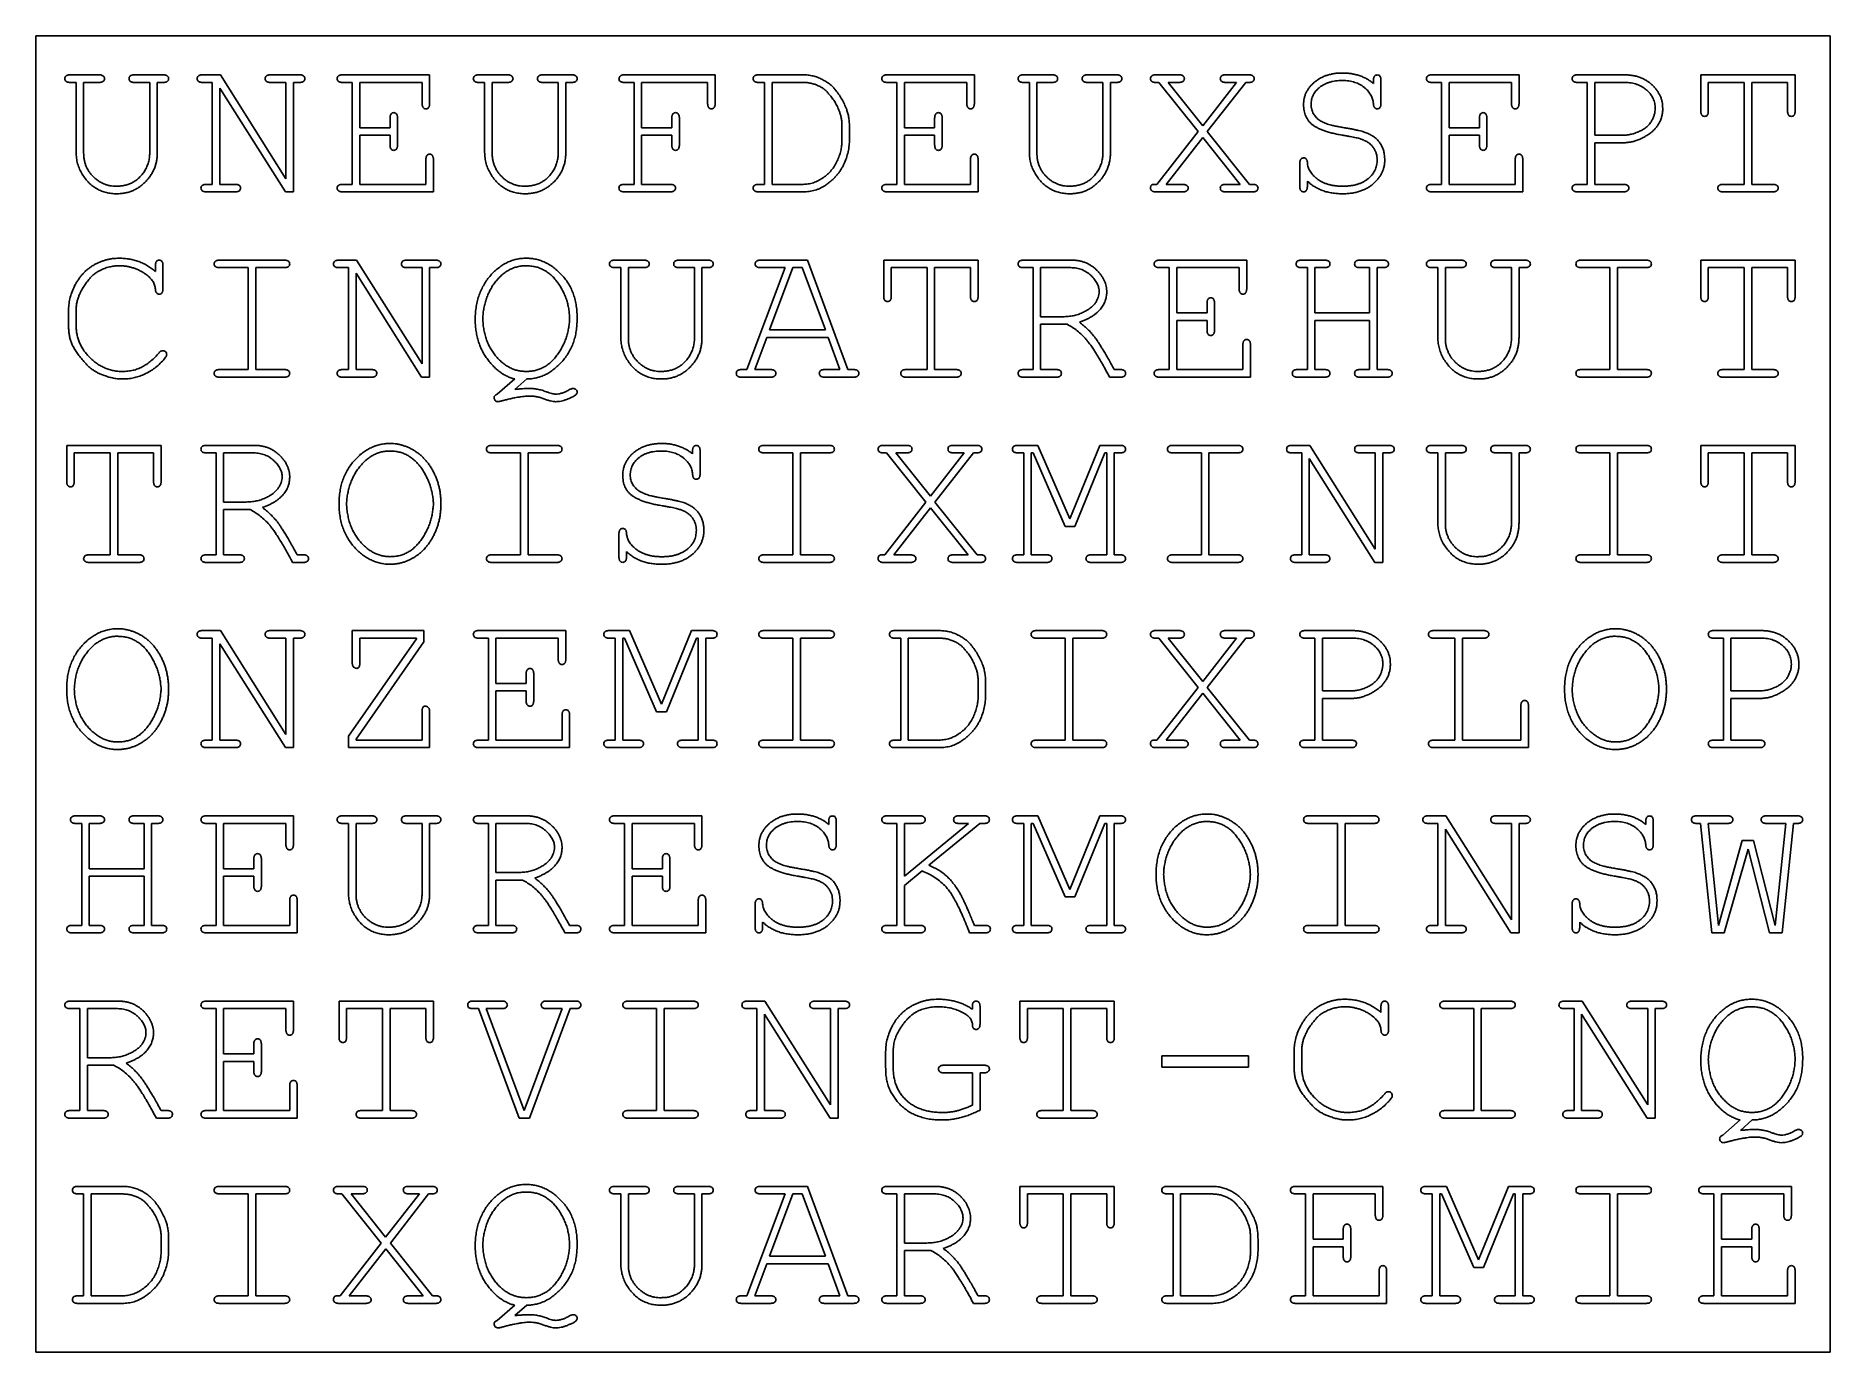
# Model space of a CAD drawing. Header units: millimetres. Extents: x -1 to 183, y -1 to 134.
import ezdxf

# ---------------------------------------------------------------- set-up
doc = ezdxf.new("R2010")
doc.units = ezdxf.units.MM

msp = doc.modelspace()

# ---------------------------------------------------------------- linework, layer by layer
at = {"color": 7, "linetype": 'Continuous', "lineweight": 25}
for p, q in [((183, 134), (-1, 134)), ((-1, 134), (-1, -1)), ((183, -1), (183, 134)), ((2.55, 130), (5.45, 130)), ((3.13, 129.23), (2.55, 129.23)), ((3.13, 122.06), (3.13, 129.23)), ((3.9, 129.23), (3.9, 122.01)), ((5.45, 129.23), (3.9, 129.23)), ((9.13, 130), (12.03, 130)), ((10.68, 129.23), (9.13, 129.23)), ((10.68, 122.01), (10.68, 129.23)), ((11.45, 129.23), (11.45, 122.06)), ((12.03, 129.23), (11.45, 129.23)), ((16.13, 130), (17.92, 130)), ((17.09, 129.23), (16.13, 129.23)), ((17.09, 118.77), (17.09, 129.23)), ((17.92, 130), (24.64, 119.35)), ((23.09, 130), (26, 130)), ((24.64, 129.23), (23.09, 129.23)), ((24.64, 119.35), (24.64, 129.23)), ((25.42, 129.23), (25.42, 118)), ((26, 129.23), (25.42, 129.23)), ((30.48, 130), (39.38, 130)), ((31.45, 129.23), (30.48, 129.23)), ((31.45, 118.77), (31.45, 129.23)), ((32.22, 129.23), (32.22, 124.58)), ((38.61, 129.23), (32.22, 129.23)), ((38.61, 127.1), (38.61, 129.23)), ((39.38, 130), (39.38, 127.1)), ((44.44, 130), (47.35, 130)), ((45.02, 129.23), (44.44, 129.23)), ((45.02, 122.06), (45.02, 129.23)), ((45.8, 129.23), (45.8, 122.01)), ((47.35, 129.23), (45.8, 129.23)), ((51.02, 130), (53.93, 130)), ((52.57, 129.23), (51.02, 129.23)), ((52.57, 122.01), (52.57, 129.23)), ((53.35, 129.23), (53.35, 122.06)), ((53.93, 129.23), (53.35, 129.23)), ((59.37, 130), (68.66, 130)), ((60.34, 129.23), (59.37, 129.23)), ((60.34, 118.77), (60.34, 129.23)), ((61.12, 129.23), (61.12, 124.58)), ((67.89, 129.23), (61.12, 129.23)), ((67.89, 127.1), (67.89, 129.23)), ((68.66, 130), (68.66, 127.1)), ((73.15, 130), (77.67, 130)), ((73.73, 129.23), (73.15, 129.23)), ((73.73, 118.77), (73.73, 129.23)), ((74.5, 129.23), (74.5, 118.77)), ((77.67, 129.23), (74.5, 129.23)), ((86.34, 130), (95.24, 130)), ((87.3, 129.23), (86.34, 129.23)), ((87.3, 118.77), (87.3, 129.23)), ((88.08, 129.23), (88.08, 124.58)), ((94.46, 129.23), (88.08, 129.23)), ((94.46, 127.1), (94.46, 129.23)), ((95.24, 130), (95.24, 127.1)), ((100.3, 130), (103.2, 130)), ((100.88, 129.23), (100.3, 129.23)), ((100.88, 122.06), (100.88, 129.23)), ((101.65, 129.23), (101.65, 122.01)), ((103.2, 129.23), (101.65, 129.23)), ((106.88, 130), (109.78, 130)), ((108.43, 129.23), (106.88, 129.23)), ((108.43, 122.01), (108.43, 129.23)), ((109.2, 129.23), (109.2, 122.06)), ((109.78, 129.23), (109.2, 129.23)), ((114.17, 129.23), (113.86, 129.23)), ((113.87, 130), (116.2, 130)), ((118.2, 124.18), (114.17, 129.23)), ((115.11, 129.23), (118.66, 124.78)), ((116.15, 129.23), (115.11, 129.23)), ((118.66, 124.78), (122.14, 129.23)), ((123.07, 129.23), (119.13, 124.18)), ((121.04, 130), (123.37, 130)), ((122.14, 129.23), (121.09, 129.23)), ((123.39, 129.23), (123.07, 129.23)), ((136.16, 129.13), (136.16, 129.42)), ((136.94, 129.4), (136.94, 127.11)), ((142.19, 130), (151.1, 130)), ((143.16, 129.23), (142.19, 129.23)), ((143.16, 118.77), (143.16, 129.23)), ((143.94, 129.23), (143.94, 124.58)), ((150.32, 129.23), (143.94, 129.23)), ((150.32, 127.1), (150.32, 129.23)), ((151.1, 130), (151.1, 127.1)), ((157.13, 130), (161.96, 130)), ((158.09, 129.23), (157.13, 129.23)), ((158.09, 118.77), (158.09, 129.23)), ((158.87, 129.23), (158.87, 123.81)), ((161.96, 129.23), (158.87, 129.23)), ((169.74, 130), (179.41, 130)), ((169.74, 126.32), (169.74, 130)), ((170.51, 129.23), (170.51, 126.32)), ((174.19, 129.23), (170.51, 129.23)), ((174.19, 118.77), (174.19, 129.23)), ((174.96, 129.23), (174.96, 118.77)), ((178.64, 129.23), (174.96, 129.23)), ((178.64, 126.32), (178.64, 129.23)), ((179.41, 130), (179.41, 126.32)), ((17.87, 128.65), (17.87, 118.77)), ((24.59, 118), (17.87, 128.65)), ((35.32, 124.58), (35.32, 125.55)), ((36.09, 125.55), (36.09, 122.84)), ((64.21, 124.58), (64.21, 125.55)), ((64.99, 125.55), (64.99, 122.84)), ((91.17, 124.58), (91.17, 125.55)), ((91.95, 125.55), (91.95, 122.84)), ((147.03, 124.58), (147.03, 125.55)), ((147.81, 125.55), (147.81, 122.84)), ((32.22, 124.58), (35.32, 124.58)), ((32.22, 123.81), (32.22, 118.77)), ((35.32, 123.81), (32.22, 123.81)), ((35.32, 122.84), (35.32, 123.81)), ((61.12, 124.58), (64.21, 124.58)), ((61.12, 123.81), (61.12, 118.77)), ((64.21, 123.81), (61.12, 123.81)), ((64.21, 122.84), (64.21, 123.81)), ((81.66, 123.21), (81.66, 124.79)), ((82.44, 124.6), (82.44, 123.4)), ((88.08, 124.58), (91.17, 124.58)), ((88.08, 123.81), (88.08, 118.77)), ((91.17, 123.81), (88.08, 123.81)), ((91.17, 122.84), (91.17, 123.81)), ((113.97, 118.77), (118.2, 124.18)), ((118.67, 123.59), (114.91, 118.77)), ((122.51, 118.77), (118.67, 123.59)), ((119.13, 124.18), (123.46, 118.77)), ((143.94, 124.58), (147.03, 124.58)), ((143.94, 123.81), (143.94, 118.77)), ((147.03, 123.81), (143.94, 123.81)), ((147.03, 122.84), (147.03, 123.81)), ((158.87, 123.81), (161.64, 123.81)), ((158.87, 123.03), (158.87, 118.77)), ((161.55, 123.03), (158.87, 123.03)), ((38.99, 118.77), (38.99, 121.29)), ((39.77, 121.29), (39.77, 118)), ((94.85, 118.77), (94.85, 121.29)), ((95.63, 121.29), (95.63, 118)), ((128.62, 118.57), (128.62, 120.91)), ((150.71, 118.77), (150.71, 121.29)), ((151.48, 121.29), (151.48, 118)), ((16.51, 118.77), (17.09, 118.77)), ((19.42, 118), (16.51, 118)), ((17.87, 118.77), (19.42, 118.77)), ((25.42, 118), (24.59, 118)), ((30.48, 118.77), (31.45, 118.77)), ((39.77, 118), (30.48, 118)), ((32.22, 118.77), (38.99, 118.77)), ((59.37, 118.77), (60.34, 118.77)), ((64.02, 118), (59.37, 118)), ((61.12, 118.77), (64.02, 118.77)), ((73.15, 118.77), (73.73, 118.77)), ((77.67, 118), (73.15, 118)), ((74.5, 118.77), (77.67, 118.77)), ((86.34, 118.77), (87.3, 118.77)), ((95.63, 118), (86.34, 118)), ((88.08, 118.77), (94.85, 118.77)), ((116.6, 118), (113.87, 118)), ((114.91, 118.77), (116.5, 118.77)), ((123.76, 118), (121.03, 118)), ((121.06, 118.77), (122.51, 118.77)), ((123.46, 118.77), (123.78, 118.77)), ((129.39, 119.1), (129.39, 118.6)), ((142.19, 118.77), (143.16, 118.77)), ((151.48, 118), (142.19, 118)), ((143.94, 118.77), (150.71, 118.77)), ((157.13, 118.77), (158.09, 118.77)), ((161.77, 118), (157.13, 118)), ((158.87, 118.77), (161.77, 118.77)), ((172.06, 118.77), (174.19, 118.77)), ((177.09, 118), (172.06, 118)), ((174.96, 118.77), (177.09, 118.77)), ((11.26, 109.84), (11.26, 110.43)), ((12.03, 110.44), (12.03, 108.09)), ((17.87, 111), (24.45, 111)), ((30.09, 111), (31.88, 111)), ((31.88, 111), (38.61, 100.35)), ((37.06, 111), (39.96, 111)), ((58.41, 111), (61.31, 111)), ((64.99, 111), (67.89, 111)), ((73.34, 111), (78.12, 111)), ((78.12, 111), (82.27, 99.77)), ((85.95, 111), (95.63, 111)), ((85.95, 107.32), (85.95, 111)), ((95.63, 111), (95.63, 107.32)), ((100.3, 111), (105.22, 111)), ((114.26, 111), (123.17, 111)), ((123.17, 111), (123.17, 108.1)), ((128.81, 111), (131.13, 111)), ((134.81, 111), (137.13, 111)), ((142.19, 111), (145.1, 111)), ((148.77, 111), (151.68, 111)), ((157.51, 111), (164.09, 111)), ((169.74, 111), (179.41, 111)), ((169.74, 107.32), (169.74, 111)), ((179.41, 111), (179.41, 107.32)), ((20.77, 110.23), (17.87, 110.23)), ((20.77, 99.77), (20.77, 110.23)), ((21.55, 110.23), (21.55, 99.77)), ((24.45, 110.23), (21.55, 110.23)), ((31.06, 110.23), (30.09, 110.23)), ((31.06, 99.77), (31.06, 110.23)), ((31.83, 109.65), (31.83, 99.77)), ((38.56, 99), (31.83, 109.65)), ((38.61, 110.23), (37.06, 110.23)), ((38.61, 100.35), (38.61, 110.23)), ((39.38, 110.23), (39.38, 99)), ((39.96, 110.23), (39.38, 110.23)), ((58.99, 110.23), (58.41, 110.23)), ((58.99, 103.06), (58.99, 110.23)), ((59.76, 110.23), (59.76, 103.01)), ((61.31, 110.23), (59.76, 110.23)), ((66.54, 110.23), (64.99, 110.23)), ((66.54, 103.01), (66.54, 110.23)), ((67.31, 110.23), (67.31, 103.06)), ((67.89, 110.23), (67.31, 110.23)), ((71.92, 99.77), (75.83, 110.23)), ((75.83, 110.23), (73.34, 110.23)), ((76.63, 110.23), (74.25, 103.84)), ((77.6, 110.23), (76.63, 110.23)), ((79.96, 103.84), (77.6, 110.23)), ((86.72, 110.23), (86.72, 107.32)), ((90.4, 110.23), (86.72, 110.23)), ((90.4, 99.77), (90.4, 110.23)), ((91.17, 110.23), (91.17, 99.77)), ((94.85, 110.23), (91.17, 110.23)), ((94.85, 107.32), (94.85, 110.23)), ((101.27, 110.23), (100.3, 110.23)), ((101.27, 99.77), (101.27, 110.23)), ((102.04, 110.23), (102.04, 105.19)), ((105.14, 110.23), (102.04, 110.23)), ((115.23, 110.23), (114.26, 110.23)), ((115.23, 99.77), (115.23, 110.23)), ((116.01, 110.23), (116.01, 105.58)), ((122.39, 110.23), (116.01, 110.23)), ((122.39, 108.1), (122.39, 110.23)), ((129.39, 110.23), (128.81, 110.23)), ((129.39, 99.77), (129.39, 110.23)), ((130.16, 110.23), (130.16, 105.58)), ((131.13, 110.23), (130.16, 110.23)), ((135.78, 110.23), (134.81, 110.23)), ((135.78, 105.58), (135.78, 110.23)), ((136.55, 110.23), (136.55, 99.77)), ((137.13, 110.23), (136.55, 110.23)), ((142.77, 110.23), (142.19, 110.23)), ((142.77, 103.06), (142.77, 110.23)), ((143.55, 110.23), (143.55, 103.01)), ((145.1, 110.23), (143.55, 110.23)), ((150.32, 110.23), (148.77, 110.23)), ((150.32, 103.01), (150.32, 110.23)), ((151.1, 110.23), (151.1, 103.06)), ((151.68, 110.23), (151.1, 110.23)), ((160.42, 110.23), (157.51, 110.23)), ((160.42, 99.77), (160.42, 110.23)), ((161.19, 110.23), (161.19, 99.77)), ((164.09, 110.23), (161.19, 110.23)), ((170.51, 110.23), (170.51, 107.32)), ((174.19, 110.23), (170.51, 110.23)), ((174.19, 99.77), (174.19, 110.23)), ((174.96, 110.23), (174.96, 99.77)), ((178.64, 110.23), (174.96, 110.23)), ((178.64, 107.32), (178.64, 110.23)), ((2.35, 104.21), (2.35, 105.94)), ((3.13, 105.77), (3.13, 104.29)), ((102.04, 105.19), (104.33, 105.19)), ((116.01, 105.58), (119.1, 105.58)), ((119.1, 105.58), (119.1, 106.55)), ((119.88, 106.55), (119.88, 103.84)), ((130.16, 105.58), (135.78, 105.58)), ((73.96, 103.06), (72.73, 99.77)), ((80.24, 103.06), (73.96, 103.06)), ((74.25, 103.84), (79.96, 103.84)), ((81.46, 99.77), (80.24, 103.06)), ((102.04, 104.42), (102.04, 99.77)), ((104.75, 104.42), (102.04, 104.42)), ((116.01, 104.81), (116.01, 99.77)), ((119.1, 104.81), (116.01, 104.81)), ((119.1, 103.84), (119.1, 104.81)), ((130.16, 104.81), (130.16, 99.77)), ((135.78, 104.81), (130.16, 104.81)), ((135.78, 99.77), (135.78, 104.81)), ((122.78, 99.77), (122.78, 102.29)), ((123.55, 102.29), (123.55, 99)), ((17.87, 99.77), (20.77, 99.77)), ((21.55, 99.77), (24.45, 99.77)), ((30.48, 99.77), (31.06, 99.77)), ((31.83, 99.77), (33.38, 99.77)), ((71.4, 99.77), (71.92, 99.77)), ((72.73, 99.77), (74.31, 99.77)), ((79.92, 99.77), (81.46, 99.77)), ((82.27, 99.77), (82.82, 99.77)), ((88.27, 99.77), (90.4, 99.77)), ((91.17, 99.77), (93.3, 99.77)), ((100.3, 99.77), (101.27, 99.77)), ((102.04, 99.77), (103.59, 99.77)), ((109.59, 99.77), (110.21, 99.77)), ((114.26, 99.77), (115.23, 99.77)), ((116.01, 99.77), (122.78, 99.77)), ((128.42, 99.77), (129.39, 99.77)), ((130.16, 99.77), (131.13, 99.77)), ((134.81, 99.77), (135.78, 99.77)), ((136.55, 99.77), (137.52, 99.77)), ((157.51, 99.77), (160.42, 99.77)), ((161.19, 99.77), (164.09, 99.77)), ((172.06, 99.77), (174.19, 99.77)), ((174.96, 99.77), (177.09, 99.77)), ((24.45, 99), (17.87, 99)), ((33.38, 99), (30.48, 99)), ((39.38, 99), (38.56, 99)), ((46.32, 97.26), (48.1, 98.81)), ((49.34, 98.81), (48.12, 97.74)), ((74.31, 99), (71.4, 99)), ((82.82, 99), (79.92, 99)), ((93.3, 99), (88.27, 99)), ((103.59, 99), (100.3, 99)), ((110.2, 99), (109.11, 99)), ((123.55, 99), (114.26, 99)), ((131.13, 99), (128.42, 99)), ((137.52, 99), (134.81, 99)), ((164.09, 99), (157.51, 99)), ((177.09, 99), (172.06, 99)), ((2.16, 92), (11.84, 92)), ((2.16, 88.32), (2.16, 92)), ((11.84, 92), (11.84, 88.32)), ((16.51, 92), (21.43, 92)), ((45.8, 92), (52.38, 92)), ((73.73, 92), (80.31, 92)), ((85.94, 92), (88.27, 92)), ((93.11, 92), (95.44, 92)), ((99.72, 92), (101.75, 92)), ((101.75, 92), (105.04, 84.45)), ((105.04, 84.45), (108.11, 92)), ((108.11, 92), (110.17, 92)), ((115.62, 92), (122.2, 92)), ((127.84, 92), (129.63, 92)), ((129.63, 92), (136.36, 81.35)), ((134.81, 92), (137.71, 92)), ((142.19, 92), (145.1, 92)), ((148.77, 92), (151.68, 92)), ((157.51, 92), (164.09, 92)), ((169.74, 92), (179.41, 92)), ((169.74, 88.32), (169.74, 92)), ((179.41, 92), (179.41, 88.32)), ((2.94, 91.23), (2.94, 88.32)), ((6.61, 91.23), (2.94, 91.23)), ((6.61, 80.77), (6.61, 91.23)), ((7.39, 91.23), (7.39, 80.77)), ((11.06, 91.23), (7.39, 91.23)), ((11.06, 88.32), (11.06, 91.23)), ((17.48, 91.23), (16.51, 91.23)), ((17.48, 80.77), (17.48, 91.23)), ((21.35, 91.23), (18.25, 91.23)), ((18.25, 91.23), (18.25, 86.19)), ((48.7, 91.23), (45.8, 91.23)), ((48.7, 80.77), (48.7, 91.23)), ((49.47, 91.23), (49.47, 80.77)), ((52.38, 91.23), (49.47, 91.23)), ((66.34, 91.13), (66.34, 91.42)), ((67.12, 91.4), (67.12, 89.11)), ((76.63, 91.23), (73.73, 91.23)), ((76.63, 80.77), (76.63, 91.23)), ((77.4, 91.23), (77.4, 80.77)), ((80.31, 91.23), (77.4, 91.23)), ((86.24, 91.23), (85.93, 91.23)), ((90.27, 86.18), (86.24, 91.23)), ((87.18, 91.23), (90.73, 86.78)), ((88.22, 91.23), (87.18, 91.23)), ((90.73, 86.78), (94.21, 91.23)), ((95.14, 91.23), (91.2, 86.18)), ((94.21, 91.23), (93.16, 91.23)), ((95.46, 91.23), (95.14, 91.23)), ((100.3, 91.23), (99.72, 91.23)), ((100.3, 80.77), (100.3, 91.23)), ((101.07, 91.23), (101.07, 80.77)), ((101.27, 91.23), (101.07, 91.23)), ((104.56, 83.68), (101.27, 91.23)), ((108.62, 91.23), (105.55, 83.68)), ((108.82, 91.23), (108.62, 91.23)), ((108.82, 80.77), (108.82, 91.23)), ((109.59, 91.23), (109.59, 80.77)), ((110.17, 91.23), (109.59, 91.23)), ((118.52, 91.23), (115.62, 91.23)), ((118.52, 80.77), (118.52, 91.23)), ((119.3, 91.23), (119.3, 80.77)), ((122.2, 91.23), (119.3, 91.23)), ((128.81, 91.23), (127.84, 91.23)), ((128.81, 80.77), (128.81, 91.23)), ((129.58, 90.65), (129.58, 80.77)), ((136.31, 80), (129.58, 90.65)), ((136.36, 91.23), (134.81, 91.23)), ((136.36, 81.35), (136.36, 91.23)), ((137.13, 91.23), (137.13, 80)), ((137.71, 91.23), (137.13, 91.23)), ((142.77, 91.23), (142.19, 91.23)), ((142.77, 84.06), (142.77, 91.23)), ((143.55, 91.23), (143.55, 84.01)), ((145.1, 91.23), (143.55, 91.23)), ((150.32, 91.23), (148.77, 91.23)), ((150.32, 84.01), (150.32, 91.23)), ((151.1, 91.23), (151.1, 84.06)), ((151.68, 91.23), (151.1, 91.23)), ((160.42, 91.23), (157.51, 91.23)), ((160.42, 80.77), (160.42, 91.23)), ((161.19, 91.23), (161.19, 80.77)), ((164.09, 91.23), (161.19, 91.23)), ((170.51, 91.23), (170.51, 88.32)), ((174.19, 91.23), (170.51, 91.23)), ((174.19, 80.77), (174.19, 91.23)), ((174.96, 91.23), (174.96, 80.77)), ((178.64, 91.23), (174.96, 91.23)), ((178.64, 88.32), (178.64, 91.23)), ((18.25, 86.19), (20.55, 86.19)), ((18.25, 85.42), (18.25, 80.77)), ((20.96, 85.42), (18.25, 85.42)), ((86.05, 80.77), (90.27, 86.18)), ((90.74, 85.59), (86.98, 80.77)), ((94.59, 80.77), (90.74, 85.59)), ((91.2, 86.18), (95.53, 80.77)), ((58.79, 80.57), (58.79, 82.91)), ((105.55, 83.68), (104.56, 83.68)), ((59.57, 81.1), (59.57, 80.6)), ((4.48, 80.77), (6.61, 80.77)), ((9.52, 80), (4.48, 80)), ((7.39, 80.77), (9.52, 80.77)), ((16.51, 80.77), (17.48, 80.77)), ((19.8, 80), (16.51, 80)), ((18.25, 80.77), (19.8, 80.77)), ((26.42, 80), (25.33, 80)), ((25.8, 80.77), (26.42, 80.77)), ((45.8, 80.77), (48.7, 80.77)), ((52.38, 80), (45.8, 80)), ((49.47, 80.77), (52.38, 80.77)), ((73.73, 80.77), (76.63, 80.77)), ((80.31, 80), (73.73, 80)), ((77.4, 80.77), (80.31, 80.77)), ((88.67, 80), (85.94, 80)), ((86.98, 80.77), (88.57, 80.77)), ((95.83, 80), (93.1, 80)), ((93.13, 80.77), (94.59, 80.77)), ((95.53, 80.77), (95.85, 80.77)), ((99.72, 80.77), (100.3, 80.77)), ((102.62, 80), (99.72, 80)), ((101.07, 80.77), (102.62, 80.77)), ((107.27, 80.77), (108.82, 80.77)), ((110.17, 80), (107.27, 80)), ((109.59, 80.77), (110.17, 80.77)), ((115.62, 80.77), (118.52, 80.77)), ((122.2, 80), (115.62, 80)), ((119.3, 80.77), (122.2, 80.77)), ((128.23, 80.77), (128.81, 80.77)), ((131.13, 80), (128.23, 80)), ((129.58, 80.77), (131.13, 80.77)), ((137.13, 80), (136.31, 80)), ((157.51, 80.77), (160.42, 80.77)), ((164.09, 80), (157.51, 80)), ((161.19, 80.77), (164.09, 80.77)), ((172.06, 80.77), (174.19, 80.77)), ((177.09, 80), (172.06, 80)), ((174.96, 80.77), (177.09, 80.77)), ((16.13, 73), (17.92, 73)), ((17.09, 72.23), (16.13, 72.23)), ((17.09, 61.77), (17.09, 72.23)), ((17.92, 73), (24.64, 62.35)), ((23.09, 73), (26, 73)), ((24.64, 72.23), (23.09, 72.23)), ((24.64, 62.35), (24.64, 72.23)), ((25.42, 72.23), (25.42, 61)), ((26, 72.23), (25.42, 72.23)), ((31.06, 62.17), (38.03, 72.15)), ((31.45, 73), (38.8, 73)), ((31.45, 69.71), (31.45, 73)), ((38.8, 71.86), (31.83, 61.87)), ((32.22, 72.23), (32.22, 69.71)), ((38.03, 72.23), (32.22, 72.23)), ((38.03, 72.15), (38.03, 72.23)), ((38.8, 73), (38.8, 71.86)), ((44.44, 73), (53.35, 73)), ((45.41, 72.23), (44.44, 72.23)), ((45.41, 61.77), (45.41, 72.23)), ((46.18, 72.23), (46.18, 67.58)), ((52.57, 72.23), (46.18, 72.23)), ((52.57, 70.1), (52.57, 72.23)), ((53.35, 73), (53.35, 70.1)), ((57.83, 73), (59.86, 73)), ((58.41, 72.23), (57.83, 72.23)), ((58.41, 61.77), (58.41, 72.23)), ((59.18, 72.23), (59.18, 61.77)), ((59.37, 72.23), (59.18, 72.23)), ((62.66, 64.68), (59.37, 72.23)), ((59.86, 73), (63.15, 65.45)), ((63.15, 65.45), (66.22, 73)), ((66.73, 72.23), (63.66, 64.68)), ((66.22, 73), (68.28, 73)), ((66.92, 72.23), (66.73, 72.23)), ((66.92, 61.77), (66.92, 72.23)), ((67.7, 72.23), (67.7, 61.77)), ((68.28, 72.23), (67.7, 72.23)), ((73.73, 73), (80.31, 73)), ((76.63, 72.23), (73.73, 72.23)), ((76.63, 61.77), (76.63, 72.23)), ((77.4, 72.23), (77.4, 61.77)), ((80.31, 72.23), (77.4, 72.23)), ((87.11, 73), (91.63, 73)), ((87.69, 72.23), (87.11, 72.23)), ((87.69, 61.77), (87.69, 72.23)), ((88.46, 72.23), (88.46, 61.77)), ((91.63, 72.23), (88.46, 72.23)), ((101.65, 73), (108.24, 73)), ((104.56, 72.23), (101.65, 72.23)), ((104.56, 61.77), (104.56, 72.23)), ((105.33, 72.23), (105.33, 61.77)), ((108.24, 72.23), (105.33, 72.23)), ((114.17, 72.23), (113.86, 72.23)), ((113.87, 73), (116.2, 73)), ((118.2, 67.18), (114.17, 72.23)), ((115.11, 72.23), (118.66, 67.78)), ((116.15, 72.23), (115.11, 72.23)), ((118.66, 67.78), (122.14, 72.23)), ((123.07, 72.23), (119.13, 67.18)), ((121.04, 73), (123.37, 73)), ((122.14, 72.23), (121.09, 72.23)), ((123.39, 72.23), (123.07, 72.23)), ((129.2, 73), (134.03, 73)), ((130.16, 72.23), (129.2, 72.23)), ((130.16, 61.77), (130.16, 72.23)), ((130.94, 72.23), (130.94, 66.81)), ((134.03, 72.23), (130.94, 72.23)), ((142.39, 73), (147.42, 73)), ((144.52, 72.23), (142.39, 72.23)), ((144.52, 61.77), (144.52, 72.23)), ((145.29, 72.23), (145.29, 61.77)), ((147.42, 72.23), (145.29, 72.23)), ((171.09, 73), (175.92, 73)), ((172.06, 72.23), (171.09, 72.23)), ((172.06, 61.77), (172.06, 72.23)), ((172.83, 72.23), (172.83, 66.81)), ((175.92, 72.23), (172.83, 72.23)), ((17.87, 71.65), (17.87, 61.77)), ((24.59, 61), (17.87, 71.65)), ((49.28, 67.58), (49.28, 68.55)), ((50.05, 68.55), (50.05, 65.84)), ((46.18, 67.58), (49.28, 67.58)), ((46.18, 66.81), (46.18, 61.77)), ((49.28, 66.81), (46.18, 66.81)), ((49.28, 65.84), (49.28, 66.81)), ((95.63, 66.21), (95.63, 67.79)), ((96.4, 67.6), (96.4, 66.4)), ((113.97, 61.77), (118.2, 67.18)), ((118.67, 66.59), (114.91, 61.77)), ((122.51, 61.77), (118.67, 66.59)), ((119.13, 67.18), (123.46, 61.77)), ((130.94, 66.81), (133.71, 66.81)), ((172.83, 66.81), (175.6, 66.81)), ((38.61, 61.77), (38.61, 64.68)), ((39.38, 64.68), (39.38, 61)), ((63.66, 64.68), (62.66, 64.68)), ((130.94, 66.03), (130.94, 61.77)), ((133.62, 66.03), (130.94, 66.03)), ((151.29, 61.77), (151.29, 65.26)), ((152.06, 65.26), (152.06, 61)), ((172.83, 66.03), (172.83, 61.77)), ((175.51, 66.03), (172.83, 66.03)), ((52.96, 61.77), (52.96, 64.29)), ((53.73, 64.29), (53.73, 61)), ((16.51, 61.77), (17.09, 61.77)), ((19.42, 61), (16.51, 61)), ((17.87, 61.77), (19.42, 61.77)), ((25.42, 61), (24.59, 61)), ((31.06, 61), (31.06, 62.17)), ((39.38, 61), (31.06, 61)), ((31.83, 61.87), (31.83, 61.77)), ((31.83, 61.77), (38.61, 61.77)), ((44.44, 61.77), (45.41, 61.77)), ((53.73, 61), (44.44, 61)), ((46.18, 61.77), (52.96, 61.77)), ((57.83, 61.77), (58.41, 61.77)), ((60.73, 61), (57.83, 61)), ((59.18, 61.77), (60.73, 61.77)), ((65.37, 61.77), (66.92, 61.77)), ((68.28, 61), (65.37, 61)), ((67.7, 61.77), (68.28, 61.77)), ((73.73, 61.77), (76.63, 61.77)), ((80.31, 61), (73.73, 61)), ((77.4, 61.77), (80.31, 61.77)), ((87.11, 61.77), (87.69, 61.77)), ((91.63, 61), (87.11, 61)), ((88.46, 61.77), (91.63, 61.77)), ((101.65, 61.77), (104.56, 61.77)), ((108.24, 61), (101.65, 61)), ((105.33, 61.77), (108.24, 61.77)), ((116.6, 61), (113.87, 61)), ((114.91, 61.77), (116.5, 61.77)), ((123.76, 61), (121.03, 61)), ((121.06, 61.77), (122.51, 61.77)), ((123.46, 61.77), (123.78, 61.77)), ((129.2, 61.77), (130.16, 61.77)), ((133.84, 61), (129.2, 61)), ((130.94, 61.77), (133.84, 61.77)), ((142.39, 61.77), (144.52, 61.77)), ((152.06, 61), (142.39, 61)), ((145.29, 61.77), (151.29, 61.77)), ((171.09, 61.77), (172.06, 61.77)), ((175.74, 61), (171.09, 61)), ((172.83, 61.77), (175.74, 61.77)), ((3.13, 54), (5.45, 54)), ((9.13, 54), (11.45, 54)), ((16.51, 54), (25.42, 54)), ((25.42, 54), (25.42, 51.1)), ((30.48, 54), (33.38, 54)), ((37.06, 54), (39.96, 54)), ((44.44, 54), (49.36, 54)), ((58.41, 54), (67.31, 54)), ((67.31, 54), (67.31, 51.1)), ((80.31, 53.13), (80.31, 53.42)), ((81.08, 53.4), (81.08, 51.11)), ((86.34, 54), (89.63, 54)), ((93.69, 54), (96.21, 54)), ((99.72, 54), (101.75, 54)), ((101.75, 54), (105.04, 46.45)), ((105.04, 46.45), (108.11, 54)), ((108.11, 54), (110.17, 54)), ((129.58, 54), (136.16, 54)), ((141.81, 54), (143.6, 54)), ((143.6, 54), (150.32, 43.35)), ((148.77, 54), (151.68, 54)), ((164.09, 53.13), (164.09, 53.42)), ((164.87, 53.4), (164.87, 51.11)), ((169.35, 54), (172.45, 54)), ((176.51, 54), (179.61, 54)), ((3.71, 53.23), (3.13, 53.23)), ((3.71, 42.77), (3.71, 53.23)), ((4.48, 53.23), (4.48, 48.58)), ((5.45, 53.23), (4.48, 53.23)), ((10.1, 53.23), (9.13, 53.23)), ((10.1, 48.58), (10.1, 53.23)), ((10.87, 53.23), (10.87, 42.77)), ((11.45, 53.23), (10.87, 53.23)), ((17.48, 53.23), (16.51, 53.23)), ((17.48, 42.77), (17.48, 53.23)), ((18.25, 53.23), (18.25, 48.58)), ((24.64, 53.23), (18.25, 53.23)), ((24.64, 51.1), (24.64, 53.23)), ((31.06, 53.23), (30.48, 53.23)), ((31.06, 46.06), (31.06, 53.23)), ((31.83, 53.23), (31.83, 46.01)), ((33.38, 53.23), (31.83, 53.23)), ((38.61, 53.23), (37.06, 53.23)), ((38.61, 46.01), (38.61, 53.23)), ((39.38, 53.23), (39.38, 46.06)), ((39.96, 53.23), (39.38, 53.23)), ((45.41, 53.23), (44.44, 53.23)), ((45.41, 42.77), (45.41, 53.23)), ((49.28, 53.23), (46.18, 53.23)), ((46.18, 53.23), (46.18, 48.19)), ((59.37, 53.23), (58.41, 53.23)), ((59.37, 42.77), (59.37, 53.23)), ((60.15, 53.23), (60.15, 48.58)), ((66.54, 53.23), (60.15, 53.23)), ((66.54, 51.1), (66.54, 53.23)), ((87.3, 53.23), (86.34, 53.23)), ((87.3, 42.77), (87.3, 53.23)), ((88.08, 47.81), (94.64, 53.23)), ((88.08, 53.23), (88.08, 47.81)), ((89.63, 53.23), (88.08, 53.23)), ((95.8, 53.23), (90.58, 48.93)), ((94.64, 53.23), (93.69, 53.23)), ((96.21, 53.23), (95.8, 53.23)), ((100.3, 53.23), (99.72, 53.23)), ((100.3, 42.77), (100.3, 53.23)), ((101.07, 53.23), (101.07, 42.77)), ((101.27, 53.23), (101.07, 53.23)), ((104.56, 45.68), (101.27, 53.23)), ((108.62, 53.23), (105.55, 45.68)), ((108.82, 53.23), (108.62, 53.23)), ((108.82, 42.77), (108.82, 53.23)), ((109.59, 53.23), (109.59, 42.77)), ((110.17, 53.23), (109.59, 53.23)), ((132.49, 53.23), (129.58, 53.23)), ((132.49, 42.77), (132.49, 53.23)), ((133.26, 53.23), (133.26, 42.77)), ((136.16, 53.23), (133.26, 53.23)), ((142.77, 53.23), (141.81, 53.23)), ((142.77, 42.77), (142.77, 53.23)), ((143.55, 52.65), (143.55, 42.77)), ((150.27, 42), (143.55, 52.65)), ((150.32, 53.23), (148.77, 53.23)), ((150.32, 43.35), (150.32, 53.23)), ((151.1, 53.23), (151.1, 42)), ((151.68, 53.23), (151.1, 53.23)), ((169.72, 53.23), (169.35, 53.23)), ((170.88, 42), (169.72, 53.23)), ((170.49, 53.23), (171.57, 42.77)), ((172.45, 53.23), (170.49, 53.23)), ((178.46, 53.23), (176.51, 53.23)), ((177.38, 42.77), (178.46, 53.23)), ((179.23, 53.23), (178.08, 42)), ((179.61, 53.23), (179.23, 53.23)), ((171.57, 42.77), (173.99, 51.48)), ((174.59, 50.6), (172.15, 42)), ((173.99, 51.48), (175.15, 51.48)), ((176.79, 42), (174.59, 50.6)), ((175.15, 51.48), (177.38, 42.77)), ((4.48, 48.58), (10.1, 48.58)), ((18.25, 48.58), (21.35, 48.58)), ((21.35, 48.58), (21.35, 49.55)), ((22.13, 49.55), (22.13, 46.84)), ((46.18, 48.19), (48.48, 48.19)), ((60.15, 48.58), (63.25, 48.58)), ((63.25, 48.58), (63.25, 49.55)), ((64.02, 49.55), (64.02, 46.84)), ((89.89, 48.35), (88.08, 46.86)), ((4.48, 47.81), (4.48, 42.77)), ((10.1, 47.81), (4.48, 47.81)), ((10.1, 42.77), (10.1, 47.81)), ((18.25, 47.81), (18.25, 42.77)), ((21.35, 47.81), (18.25, 47.81)), ((21.35, 46.84), (21.35, 47.81)), ((46.18, 47.42), (46.18, 42.77)), ((48.89, 47.42), (46.18, 47.42)), ((60.15, 47.81), (60.15, 42.77)), ((63.25, 47.81), (60.15, 47.81)), ((63.25, 46.84), (63.25, 47.81)), ((88.08, 46.86), (88.08, 42.77)), ((25.03, 42.77), (25.03, 45.29)), ((25.8, 45.29), (25.8, 42)), ((66.92, 42.77), (66.92, 45.29)), ((67.7, 45.29), (67.7, 42)), ((72.76, 42.57), (72.76, 44.91)), ((105.55, 45.68), (104.56, 45.68)), ((156.55, 42.57), (156.55, 44.91)), ((2.74, 42.77), (3.71, 42.77)), ((4.48, 42.77), (5.45, 42.77)), ((9.13, 42.77), (10.1, 42.77)), ((10.87, 42.77), (11.84, 42.77)), ((16.51, 42.77), (17.48, 42.77)), ((18.25, 42.77), (25.03, 42.77)), ((44.44, 42.77), (45.41, 42.77)), ((46.18, 42.77), (47.73, 42.77)), ((53.73, 42.77), (54.35, 42.77)), ((58.41, 42.77), (59.37, 42.77)), ((60.15, 42.77), (66.92, 42.77)), ((73.53, 43.1), (73.53, 42.6)), ((86.34, 42.77), (87.3, 42.77)), ((88.08, 42.77), (89.63, 42.77)), ((95.24, 42.77), (96.31, 42.77)), ((99.72, 42.77), (100.3, 42.77)), ((101.07, 42.77), (102.62, 42.77)), ((107.27, 42.77), (108.82, 42.77)), ((109.59, 42.77), (110.17, 42.77)), ((129.58, 42.77), (132.49, 42.77)), ((133.26, 42.77), (136.16, 42.77)), ((142.19, 42.77), (142.77, 42.77)), ((143.55, 42.77), (145.1, 42.77)), ((157.32, 43.1), (157.32, 42.6)), ((5.45, 42), (2.74, 42)), ((11.84, 42), (9.13, 42)), ((25.8, 42), (16.51, 42)), ((47.73, 42), (44.44, 42)), ((54.35, 42), (53.25, 42)), ((67.7, 42), (58.41, 42)), ((89.63, 42), (86.34, 42)), ((96.31, 42), (94.75, 42)), ((102.62, 42), (99.72, 42)), ((110.17, 42), (107.27, 42)), ((136.16, 42), (129.58, 42)), ((145.1, 42), (142.19, 42)), ((151.1, 42), (150.27, 42)), ((172.15, 42), (170.88, 42)), ((178.08, 42), (176.79, 42)), ((2.55, 35), (7.47, 35)), ((16.51, 35), (25.42, 35)), ((25.42, 35), (25.42, 32.1)), ((30.09, 35), (39.77, 35)), ((30.09, 31.32), (30.09, 35)), ((39.77, 35), (39.77, 31.32)), ((43.86, 35), (46.76, 35)), ((51.41, 35), (54.31, 35)), ((59.76, 35), (66.34, 35)), ((71.98, 35), (73.77, 35)), ((73.77, 35), (80.5, 24.35)), ((78.95, 35), (81.85, 35)), ((99.91, 35), (109.59, 35)), ((99.91, 31.32), (99.91, 35)), ((109.59, 35), (109.59, 31.32)), ((143.55, 35), (150.13, 35)), ((155.77, 35), (157.56, 35)), ((157.56, 35), (164.29, 24.35)), ((162.74, 35), (165.64, 35)), ((3.52, 34.23), (2.55, 34.23)), ((3.52, 23.77), (3.52, 34.23)), ((7.38, 34.23), (4.29, 34.23)), ((4.29, 34.23), (4.29, 29.19)), ((17.48, 34.23), (16.51, 34.23)), ((17.48, 23.77), (17.48, 34.23)), ((18.25, 34.23), (18.25, 29.58)), ((24.64, 34.23), (18.25, 34.23)), ((24.64, 32.1), (24.64, 34.23)), ((30.86, 34.23), (30.86, 31.32)), ((34.54, 34.23), (30.86, 34.23)), ((34.54, 23.77), (34.54, 34.23)), ((35.32, 34.23), (35.32, 23.77)), ((38.99, 34.23), (35.32, 34.23)), ((38.99, 31.32), (38.99, 34.23)), ((44.39, 34.23), (43.86, 34.23)), ((48.57, 23), (44.39, 34.23)), ((45.19, 34.23), (49.09, 23.77)), ((46.76, 34.23), (45.19, 34.23)), ((49.09, 23.77), (52.97, 34.23)), ((53.78, 34.23), (49.61, 23)), ((52.97, 34.23), (51.41, 34.23)), ((54.31, 34.23), (53.78, 34.23)), ((62.66, 34.23), (59.76, 34.23)), ((62.66, 23.77), (62.66, 34.23)), ((63.44, 34.23), (63.44, 23.77)), ((66.34, 34.23), (63.44, 34.23)), ((72.95, 34.23), (71.98, 34.23)), ((72.95, 23.77), (72.95, 34.23)), ((73.73, 33.65), (73.73, 23.77)), ((80.45, 23), (73.73, 33.65)), ((80.5, 34.23), (78.95, 34.23)), ((80.5, 24.35), (80.5, 34.23)), ((81.27, 34.23), (81.27, 23)), ((81.85, 34.23), (81.27, 34.23)), ((95.82, 34.46), (95.82, 32.64)), ((100.69, 34.23), (100.69, 31.32)), ((104.36, 34.23), (100.69, 34.23)), ((104.36, 23.77), (104.36, 34.23)), ((105.14, 34.23), (105.14, 23.77)), ((108.82, 34.23), (105.14, 34.23)), ((108.82, 31.32), (108.82, 34.23)), ((136.94, 33.84), (136.94, 34.43)), ((137.71, 34.44), (137.71, 32.09)), ((146.45, 34.23), (143.55, 34.23)), ((146.45, 23.77), (146.45, 34.23)), ((147.23, 34.23), (147.23, 23.77)), ((150.13, 34.23), (147.23, 34.23)), ((156.74, 34.23), (155.77, 34.23)), ((156.74, 23.77), (156.74, 34.23)), ((157.51, 33.65), (157.51, 23.77)), ((164.24, 23), (157.51, 33.65)), ((164.29, 34.23), (162.74, 34.23)), ((164.29, 24.35), (164.29, 34.23)), ((165.06, 34.23), (165.06, 23)), ((165.64, 34.23), (165.06, 34.23)), ((18.25, 29.58), (21.35, 29.58)), ((21.35, 29.58), (21.35, 30.55)), ((22.13, 30.55), (22.13, 27.84)), ((86.14, 28.23), (86.14, 29.79)), ((86.92, 29.79), (86.92, 28.23)), ((128.04, 28.21), (128.04, 29.94)), ((128.81, 29.77), (128.81, 28.29)), ((4.29, 29.19), (6.58, 29.19)), ((4.29, 28.42), (4.29, 23.77)), ((7, 28.42), (4.29, 28.42)), ((18.25, 28.81), (18.25, 23.77)), ((21.35, 28.81), (18.25, 28.81)), ((21.35, 27.84), (21.35, 28.81)), ((92.14, 28.42), (96.21, 28.42)), ((95.05, 27.65), (92.14, 27.65)), ((95.05, 24.33), (95.05, 27.65)), ((95.82, 27.65), (95.82, 23.82)), ((114.46, 29.39), (123.36, 29.39)), ((114.46, 28.23), (114.46, 29.39)), ((123.36, 28.23), (114.46, 28.23)), ((123.36, 29.39), (123.36, 28.23)), ((25.03, 23.77), (25.03, 26.29)), ((25.8, 26.29), (25.8, 23)), ((2.55, 23.77), (3.52, 23.77)), ((5.84, 23), (2.55, 23)), ((4.29, 23.77), (5.84, 23.77)), ((12.45, 23), (11.36, 23)), ((11.84, 23.77), (12.46, 23.77)), ((16.51, 23.77), (17.48, 23.77)), ((25.8, 23), (16.51, 23)), ((18.25, 23.77), (25.03, 23.77)), ((32.41, 23.77), (34.54, 23.77)), ((37.45, 23), (32.41, 23)), ((35.32, 23.77), (37.45, 23.77)), ((49.61, 23), (48.57, 23)), ((59.76, 23.77), (62.66, 23.77)), ((66.34, 23), (59.76, 23)), ((63.44, 23.77), (66.34, 23.77)), ((72.37, 23.77), (72.95, 23.77)), ((75.27, 23), (72.37, 23)), ((73.73, 23.77), (75.27, 23.77)), ((81.27, 23), (80.45, 23)), ((102.24, 23.77), (104.36, 23.77)), ((107.27, 23), (102.24, 23)), ((105.14, 23.77), (107.27, 23.77)), ((143.55, 23.77), (146.45, 23.77)), ((150.13, 23), (143.55, 23)), ((147.23, 23.77), (150.13, 23.77)), ((156.16, 23.77), (156.74, 23.77)), ((159.06, 23), (156.16, 23)), ((157.51, 23.77), (159.06, 23.77)), ((165.06, 23), (164.24, 23)), ((172, 21.26), (173.78, 22.81)), ((175.02, 22.81), (173.8, 21.74)), ((3.32, 16), (7.85, 16)), ((3.9, 15.23), (3.32, 15.23)), ((3.9, 4.77), (3.9, 15.23)), ((4.68, 15.23), (4.68, 4.77)), ((7.85, 15.23), (4.68, 15.23)), ((17.87, 16), (24.45, 16)), ((20.77, 15.23), (17.87, 15.23)), ((20.77, 4.77), (20.77, 15.23)), ((21.55, 15.23), (21.55, 4.77)), ((24.45, 15.23), (21.55, 15.23)), ((30.38, 15.23), (30.07, 15.23)), ((30.08, 16), (32.41, 16)), ((34.41, 10.18), (30.38, 15.23)), ((31.32, 15.23), (34.87, 10.78)), ((32.36, 15.23), (31.32, 15.23)), ((34.87, 10.78), (38.35, 15.23)), ((39.28, 15.23), (35.35, 10.18)), ((37.25, 16), (39.59, 16)), ((38.35, 15.23), (37.31, 15.23)), ((39.6, 15.23), (39.28, 15.23)), ((58.41, 16), (61.31, 16)), ((58.99, 15.23), (58.41, 15.23)), ((58.99, 8.06), (58.99, 15.23)), ((59.76, 15.23), (59.76, 8.01)), ((61.31, 15.23), (59.76, 15.23)), ((64.99, 16), (67.89, 16)), ((66.54, 15.23), (64.99, 15.23)), ((66.54, 8.01), (66.54, 15.23)), ((67.31, 15.23), (67.31, 8.06)), ((67.89, 15.23), (67.31, 15.23)), ((71.92, 4.77), (75.83, 15.23)), ((73.34, 16), (78.12, 16)), ((75.83, 15.23), (73.34, 15.23)), ((76.63, 15.23), (74.25, 8.84)), ((77.6, 15.23), (76.63, 15.23)), ((79.96, 8.84), (77.6, 15.23)), ((78.12, 16), (82.27, 4.77)), ((86.34, 16), (91.25, 16)), ((87.3, 15.23), (86.34, 15.23)), ((87.3, 4.77), (87.3, 15.23)), ((88.08, 15.23), (88.08, 10.19)), ((91.17, 15.23), (88.08, 15.23)), ((99.91, 16), (109.59, 16)), ((99.91, 12.32), (99.91, 16)), ((100.69, 15.23), (100.69, 12.32)), ((104.36, 15.23), (100.69, 15.23)), ((104.36, 4.77), (104.36, 15.23)), ((105.14, 15.23), (105.14, 4.77)), ((108.82, 15.23), (105.14, 15.23)), ((108.82, 12.32), (108.82, 15.23)), ((109.59, 16), (109.59, 12.32)), ((115.04, 16), (119.56, 16)), ((115.62, 15.23), (115.04, 15.23)), ((115.62, 4.77), (115.62, 15.23)), ((119.56, 15.23), (116.39, 15.23)), ((116.39, 15.23), (116.39, 4.77)), ((128.23, 16), (137.13, 16)), ((129.2, 15.23), (128.23, 15.23)), ((129.2, 4.77), (129.2, 15.23)), ((129.97, 15.23), (129.97, 10.58)), ((136.36, 15.23), (129.97, 15.23)), ((136.36, 13.1), (136.36, 15.23)), ((137.13, 16), (137.13, 13.1)), ((141.61, 16), (143.65, 16)), ((142.19, 15.23), (141.61, 15.23)), ((142.19, 4.77), (142.19, 15.23)), ((142.97, 15.23), (142.97, 4.77)), ((143.16, 15.23), (142.97, 15.23)), ((146.45, 7.68), (143.16, 15.23)), ((143.65, 16), (146.94, 8.45)), ((146.94, 8.45), (150.01, 16)), ((150.52, 15.23), (147.44, 7.68)), ((150.01, 16), (152.06, 16)), ((150.71, 15.23), (150.52, 15.23)), ((150.71, 4.77), (150.71, 15.23)), ((151.48, 15.23), (151.48, 4.77)), ((152.06, 15.23), (151.48, 15.23)), ((157.51, 16), (164.09, 16)), ((160.42, 15.23), (157.51, 15.23)), ((160.42, 4.77), (160.42, 15.23)), ((161.19, 15.23), (161.19, 4.77)), ((164.09, 15.23), (161.19, 15.23)), ((170.12, 16), (179.03, 16)), ((171.09, 15.23), (170.12, 15.23)), ((171.09, 4.77), (171.09, 15.23)), ((171.86, 15.23), (171.86, 10.58)), ((178.25, 15.23), (171.86, 15.23)), ((178.25, 13.1), (178.25, 15.23)), ((179.03, 16), (179.03, 13.1)), ((133.07, 10.58), (133.07, 11.55)), ((133.84, 11.55), (133.84, 8.84)), ((174.96, 10.58), (174.96, 11.55)), ((175.74, 11.55), (175.74, 8.84)), ((11.84, 9.21), (11.84, 10.79)), ((12.61, 10.6), (12.61, 9.4)), ((30.19, 4.77), (34.41, 10.18)), ((34.88, 9.59), (31.12, 4.77)), ((38.73, 4.77), (34.88, 9.59)), ((35.35, 10.18), (39.67, 4.77)), ((88.08, 10.19), (90.37, 10.19)), ((88.08, 9.42), (88.08, 4.77)), ((90.79, 9.42), (88.08, 9.42)), ((123.55, 9.21), (123.55, 10.79)), ((124.33, 10.6), (124.33, 9.4)), ((129.97, 10.58), (133.07, 10.58)), ((129.97, 9.81), (129.97, 4.77)), ((133.07, 9.81), (129.97, 9.81)), ((133.07, 8.84), (133.07, 9.81)), ((171.86, 10.58), (174.96, 10.58)), ((171.86, 9.81), (171.86, 4.77)), ((174.96, 9.81), (171.86, 9.81)), ((174.96, 8.84), (174.96, 9.81)), ((73.96, 8.06), (72.73, 4.77)), ((80.24, 8.06), (73.96, 8.06)), ((74.25, 8.84), (79.96, 8.84)), ((81.46, 4.77), (80.24, 8.06)), ((147.44, 7.68), (146.45, 7.68)), ((136.75, 4.77), (136.75, 7.29)), ((137.52, 7.29), (137.52, 4)), ((178.64, 4.77), (178.64, 7.29)), ((179.41, 7.29), (179.41, 4)), ((3.32, 4.77), (3.9, 4.77)), ((7.85, 4), (3.32, 4)), ((4.68, 4.77), (7.85, 4.77)), ((17.87, 4.77), (20.77, 4.77)), ((24.45, 4), (17.87, 4)), ((21.55, 4.77), (24.45, 4.77)), ((32.81, 4), (30.08, 4)), ((31.12, 4.77), (32.72, 4.77)), ((39.97, 4), (37.24, 4)), ((37.28, 4.77), (38.73, 4.77)), ((39.67, 4.77), (39.99, 4.77)), ((46.32, 2.26), (48.1, 3.81)), ((49.34, 3.81), (48.12, 2.74)), ((71.4, 4.77), (71.92, 4.77)), ((74.31, 4), (71.4, 4)), ((72.73, 4.77), (74.31, 4.77)), ((79.92, 4.77), (81.46, 4.77)), ((82.82, 4), (79.92, 4)), ((82.27, 4.77), (82.82, 4.77)), ((86.34, 4.77), (87.3, 4.77)), ((89.63, 4), (86.34, 4)), ((88.08, 4.77), (89.63, 4.77)), ((96.24, 4), (95.15, 4)), ((95.63, 4.77), (96.25, 4.77)), ((102.24, 4.77), (104.36, 4.77)), ((107.27, 4), (102.24, 4)), ((105.14, 4.77), (107.27, 4.77)), ((115.04, 4.77), (115.62, 4.77)), ((119.56, 4), (115.04, 4)), ((116.39, 4.77), (119.56, 4.77)), ((128.23, 4.77), (129.2, 4.77)), ((137.52, 4), (128.23, 4)), ((129.97, 4.77), (136.75, 4.77)), ((141.61, 4.77), (142.19, 4.77)), ((144.52, 4), (141.61, 4)), ((142.97, 4.77), (144.52, 4.77)), ((149.16, 4.77), (150.71, 4.77)), ((152.06, 4), (149.16, 4)), ((151.48, 4.77), (152.06, 4.77)), ((157.51, 4.77), (160.42, 4.77)), ((164.09, 4), (157.51, 4)), ((161.19, 4.77), (164.09, 4.77)), ((170.12, 4.77), (171.09, 4.77)), ((179.41, 4), (170.12, 4)), ((171.86, 4.77), (178.64, 4.77)), ((-1, -1), (183, -1))]:
    msp.add_line(p, q, dxfattribs=at)
for points, knots in [([(1.97, 129.61), (1.97, 129.67), (1.99, 129.79), (2.07, 129.87), (2.11, 129.91)], [0, 0, 0, 0, 0.493165, 1, 1, 1, 1]), ([(2.55, 129.23), (2.5, 129.23), (2.41, 129.23), (2.29, 129.25), (2.18, 129.28), (2.08, 129.34), (1.99, 129.45), (1.97, 129.56), (1.97, 129.61)], [0, 0, 0, 0, 0.184646, 0.34072, 0.478066, 0.593434, 0.795718, 1, 1, 1, 1]), ([(2.11, 129.91), (2.14, 129.92), (2.19, 129.96), (2.29, 129.98), (2.41, 130), (2.5, 130), (2.55, 130)], [0, 0, 0, 0, 0.183017, 0.414226, 0.67787, 1, 1, 1, 1]), ([(5.45, 130), (5.5, 130), (5.59, 130), (5.71, 129.98), (5.81, 129.94), (5.92, 129.89), (6.01, 129.78), (6.03, 129.67), (6.03, 129.61)], [0, 0, 0, 0, 0.184871, 0.341136, 0.474994, 0.590503, 0.795468, 1, 1, 1, 1]), ([(6.03, 129.61), (6.03, 129.56), (6.01, 129.45), (5.92, 129.34), (5.81, 129.28), (5.71, 129.25), (5.59, 129.23), (5.5, 129.23), (5.45, 129.23)], [0, 0, 0, 0, 0.204532, 0.409497, 0.525006, 0.658864, 0.815129, 1, 1, 1, 1]), ([(8.55, 129.61), (8.55, 129.67), (8.57, 129.77), (8.66, 129.89), (8.76, 129.95), (8.87, 129.98), (8.99, 130), (9.08, 130), (9.13, 130)], [0, 0, 0, 0, 0.204282, 0.406566, 0.521934, 0.65928, 0.815354, 1, 1, 1, 1]), ([(9.13, 129.23), (9.08, 129.23), (8.99, 129.23), (8.87, 129.25), (8.76, 129.28), (8.66, 129.34), (8.57, 129.45), (8.55, 129.56), (8.55, 129.61)], [0, 0, 0, 0, 0.184646, 0.34072, 0.478066, 0.593434, 0.795718, 1, 1, 1, 1]), ([(12.03, 130), (12.08, 130), (12.17, 130), (12.29, 129.98), (12.4, 129.94), (12.5, 129.89), (12.6, 129.78), (12.61, 129.67), (12.61, 129.61)], [0, 0, 0, 0, 0.1848712, 0.3411362, 0.4749942, 0.5905026, 0.7954683, 1, 1, 1, 1]), ([(12.61, 129.61), (12.61, 129.56), (12.6, 129.45), (12.5, 129.34), (12.4, 129.28), (12.29, 129.25), (12.17, 129.23), (12.08, 129.23), (12.03, 129.23)], [0, 0, 0, 0, 0.204532, 0.409497, 0.525006, 0.658864, 0.815129, 1, 1, 1, 1]), ([(15.55, 129.61), (15.55, 129.67), (15.56, 129.77), (15.66, 129.89), (15.76, 129.95), (15.86, 129.98), (15.99, 130), (16.08, 130), (16.13, 130)], [0, 0, 0, 0, 0.204282, 0.406566, 0.521934, 0.65928, 0.815354, 1, 1, 1, 1]), ([(16.13, 129.23), (16.08, 129.23), (15.99, 129.23), (15.86, 129.25), (15.76, 129.28), (15.66, 129.34), (15.56, 129.45), (15.55, 129.56), (15.55, 129.61)], [0, 0, 0, 0, 0.1846457, 0.3407201, 0.4780664, 0.5934339, 0.7957178, 1, 1, 1, 1]), ([(22.51, 129.61), (22.52, 129.67), (22.53, 129.77), (22.62, 129.89), (22.72, 129.95), (22.83, 129.98), (22.95, 130), (23.04, 130), (23.09, 130)], [0, 0, 0, 0, 0.203889, 0.403401, 0.51524, 0.652323, 0.811877, 1, 1, 1, 1]), ([(23.09, 129.23), (23.05, 129.23), (22.96, 129.23), (22.83, 129.25), (22.73, 129.28), (22.62, 129.34), (22.53, 129.45), (22.52, 129.56), (22.51, 129.61)], [0, 0, 0, 0, 0.184646, 0.34072, 0.478066, 0.593434, 0.795718, 1, 1, 1, 1]), ([(26, 130), (26.05, 130), (26.13, 130), (26.26, 129.98), (26.36, 129.94), (26.46, 129.89), (26.56, 129.78), (26.57, 129.67), (26.58, 129.61)], [0, 0, 0, 0, 0.184871, 0.341136, 0.474994, 0.590503, 0.795468, 1, 1, 1, 1]), ([(26.58, 129.61), (26.57, 129.56), (26.56, 129.45), (26.46, 129.34), (26.36, 129.28), (26.26, 129.25), (26.13, 129.23), (26.05, 129.23), (26, 129.23)], [0, 0, 0, 0, 0.204532, 0.409497, 0.525006, 0.658864, 0.815129, 1, 1, 1, 1]), ([(29.9, 129.61), (29.9, 129.67), (29.91, 129.77), (30.01, 129.89), (30.11, 129.95), (30.22, 129.98), (30.34, 130), (30.43, 130), (30.48, 130)], [0, 0, 0, 0, 0.204282, 0.406566, 0.521934, 0.65928, 0.815354, 1, 1, 1, 1]), ([(30.48, 129.23), (30.43, 129.23), (30.34, 129.23), (30.22, 129.25), (30.11, 129.28), (30.01, 129.34), (29.91, 129.45), (29.9, 129.56), (29.9, 129.61)], [0, 0, 0, 0, 0.184646, 0.34072, 0.478066, 0.593434, 0.795718, 1, 1, 1, 1]), ([(43.86, 129.61), (43.87, 129.67), (43.88, 129.79), (43.96, 129.87), (44.01, 129.91)], [0, 0, 0, 0, 0.493165, 1, 1, 1, 1]), ([(44.44, 129.23), (44.39, 129.23), (44.3, 129.23), (44.18, 129.25), (44.08, 129.28), (43.97, 129.34), (43.88, 129.45), (43.87, 129.56), (43.86, 129.61)], [0, 0, 0, 0, 0.184646, 0.34072, 0.478066, 0.593434, 0.795718, 1, 1, 1, 1]), ([(44.01, 129.91), (44.03, 129.92), (44.08, 129.96), (44.18, 129.98), (44.31, 130), (44.39, 130), (44.44, 130)], [0, 0, 0, 0, 0.183017, 0.414226, 0.67787, 1, 1, 1, 1]), ([(47.35, 130), (47.39, 130), (47.48, 130), (47.61, 129.98), (47.71, 129.94), (47.81, 129.89), (47.91, 129.78), (47.92, 129.67), (47.93, 129.61)], [0, 0, 0, 0, 0.184871, 0.341136, 0.474994, 0.590503, 0.795468, 1, 1, 1, 1]), ([(47.93, 129.61), (47.92, 129.56), (47.91, 129.45), (47.81, 129.34), (47.71, 129.28), (47.61, 129.25), (47.48, 129.23), (47.39, 129.23), (47.35, 129.23)], [0, 0, 0, 0, 0.204532, 0.409497, 0.525006, 0.658864, 0.815129, 1, 1, 1, 1]), ([(50.44, 129.61), (50.45, 129.67), (50.46, 129.77), (50.55, 129.89), (50.66, 129.95), (50.76, 129.98), (50.88, 130), (50.97, 130), (51.02, 130)], [0, 0, 0, 0, 0.204282, 0.406566, 0.521934, 0.65928, 0.815354, 1, 1, 1, 1]), ([(51.02, 129.23), (50.97, 129.23), (50.88, 129.23), (50.76, 129.25), (50.66, 129.28), (50.55, 129.34), (50.46, 129.45), (50.45, 129.56), (50.44, 129.61)], [0, 0, 0, 0, 0.184646, 0.34072, 0.478066, 0.593434, 0.795718, 1, 1, 1, 1]), ([(53.93, 130), (53.97, 130), (54.06, 130), (54.19, 129.98), (54.29, 129.94), (54.39, 129.89), (54.49, 129.78), (54.5, 129.67), (54.51, 129.61)], [0, 0, 0, 0, 0.184871, 0.341136, 0.474994, 0.590503, 0.795468, 1, 1, 1, 1]), ([(54.51, 129.61), (54.5, 129.56), (54.49, 129.45), (54.39, 129.34), (54.29, 129.28), (54.19, 129.25), (54.06, 129.23), (53.97, 129.23), (53.93, 129.23)], [0, 0, 0, 0, 0.204532, 0.409497, 0.525006, 0.658864, 0.815129, 1, 1, 1, 1]), ([(58.79, 129.61), (58.8, 129.67), (58.82, 129.79), (58.9, 129.87), (58.95, 129.91)], [0, 0, 0, 0, 0.488586, 1, 1, 1, 1]), ([(59.37, 129.23), (59.33, 129.23), (59.24, 129.23), (59.11, 129.25), (59.01, 129.28), (58.9, 129.34), (58.81, 129.45), (58.8, 129.56), (58.79, 129.61)], [0, 0, 0, 0, 0.184646, 0.34072, 0.478066, 0.593434, 0.795718, 1, 1, 1, 1]), ([(58.95, 129.91), (58.97, 129.92), (59.02, 129.95), (59.12, 129.98), (59.24, 130), (59.33, 130), (59.37, 130)], [0, 0, 0, 0, 0.180528, 0.403103, 0.678554, 1, 1, 1, 1]), ([(72.56, 129.61), (72.57, 129.67), (72.58, 129.77), (72.68, 129.89), (72.78, 129.95), (72.88, 129.98), (73.01, 130), (73.1, 130), (73.15, 130)], [0, 0, 0, 0, 0.204282, 0.406566, 0.521934, 0.65928, 0.815354, 1, 1, 1, 1]), ([(73.15, 129.23), (73.1, 129.23), (73.01, 129.23), (72.88, 129.25), (72.78, 129.28), (72.68, 129.34), (72.58, 129.45), (72.57, 129.56), (72.56, 129.61)], [0, 0, 0, 0, 0.184646, 0.34072, 0.478066, 0.593434, 0.795718, 1, 1, 1, 1]), ([(77.67, 130), (77.84, 130), (78.18, 129.99), (78.68, 129.9), (79.16, 129.76), (79.6, 129.56), (80.01, 129.33), (80.38, 129.08), (80.69, 128.82), (80.86, 128.62), (80.94, 128.52)], [0, 0, 0, 0, 0.140626, 0.2764656, 0.4094911, 0.5414701, 0.6690731, 0.7877405, 0.8977317, 1, 1, 1, 1]), ([(80.34, 128), (80.28, 128.09), (80.14, 128.27), (79.88, 128.51), (79.58, 128.72), (79.24, 128.89), (78.87, 129.04), (78.48, 129.15), (78.08, 129.21), (77.81, 129.22), (77.67, 129.23)], [0, 0, 0, 0, 0.1094016, 0.2224675, 0.3422025, 0.4691492, 0.5995995, 0.7312668, 0.8638877, 1, 1, 1, 1]), ([(85.75, 129.61), (85.76, 129.67), (85.77, 129.77), (85.87, 129.89), (85.97, 129.95), (86.07, 129.98), (86.2, 130), (86.29, 130), (86.34, 130)], [0, 0, 0, 0, 0.204282, 0.406566, 0.521934, 0.65928, 0.815354, 1, 1, 1, 1]), ([(86.34, 129.23), (86.29, 129.23), (86.2, 129.23), (86.07, 129.25), (85.97, 129.28), (85.87, 129.34), (85.77, 129.45), (85.76, 129.56), (85.75, 129.61)], [0, 0, 0, 0, 0.184646, 0.34072, 0.478066, 0.593434, 0.795718, 1, 1, 1, 1]), ([(99.72, 129.61), (99.73, 129.67), (99.74, 129.79), (99.82, 129.87), (99.86, 129.91)], [0, 0, 0, 0, 0.493165, 1, 1, 1, 1]), ([(100.3, 129.23), (100.25, 129.23), (100.16, 129.23), (100.04, 129.25), (99.93, 129.28), (99.83, 129.34), (99.74, 129.45), (99.73, 129.56), (99.72, 129.61)], [0, 0, 0, 0, 0.184646, 0.34072, 0.478066, 0.593434, 0.795718, 1, 1, 1, 1]), ([(99.86, 129.91), (99.89, 129.92), (99.94, 129.96), (100.04, 129.98), (100.16, 130), (100.25, 130), (100.3, 130)], [0, 0, 0, 0, 0.183017, 0.414226, 0.67787, 1, 1, 1, 1]), ([(103.2, 130), (103.25, 130), (103.34, 130), (103.46, 129.98), (103.57, 129.94), (103.67, 129.89), (103.77, 129.78), (103.78, 129.67), (103.78, 129.61)], [0, 0, 0, 0, 0.184871, 0.341136, 0.474994, 0.590503, 0.795468, 1, 1, 1, 1]), ([(103.78, 129.61), (103.78, 129.56), (103.77, 129.45), (103.67, 129.34), (103.57, 129.28), (103.46, 129.25), (103.34, 129.23), (103.25, 129.23), (103.2, 129.23)], [0, 0, 0, 0, 0.204532, 0.409497, 0.525006, 0.658864, 0.815129, 1, 1, 1, 1]), ([(106.3, 129.61), (106.31, 129.67), (106.32, 129.77), (106.41, 129.89), (106.52, 129.95), (106.62, 129.98), (106.74, 130), (106.83, 130), (106.88, 130)], [0, 0, 0, 0, 0.204282, 0.406566, 0.521934, 0.65928, 0.815354, 1, 1, 1, 1]), ([(106.88, 129.23), (106.83, 129.23), (106.74, 129.23), (106.62, 129.25), (106.52, 129.28), (106.41, 129.34), (106.32, 129.45), (106.31, 129.56), (106.3, 129.61)], [0, 0, 0, 0, 0.184646, 0.34072, 0.478066, 0.593434, 0.795718, 1, 1, 1, 1]), ([(109.78, 130), (109.83, 130), (109.92, 130), (110.04, 129.98), (110.15, 129.94), (110.25, 129.89), (110.35, 129.78), (110.36, 129.67), (110.36, 129.61)], [0, 0, 0, 0, 0.184871, 0.341136, 0.474994, 0.590503, 0.795468, 1, 1, 1, 1]), ([(110.36, 129.61), (110.36, 129.56), (110.35, 129.45), (110.25, 129.34), (110.15, 129.28), (110.04, 129.25), (109.92, 129.23), (109.83, 129.23), (109.78, 129.23)], [0, 0, 0, 0, 0.204532, 0.409497, 0.525006, 0.658864, 0.815129, 1, 1, 1, 1]), ([(113.3, 129.61), (113.3, 129.67), (113.31, 129.77), (113.41, 129.89), (113.51, 129.94), (113.61, 129.98), (113.73, 130), (113.82, 130), (113.87, 130)], [0, 0, 0, 0, 0.206582, 0.411143, 0.527809, 0.659328, 0.817159, 1, 1, 1, 1]), ([(113.86, 129.23), (113.81, 129.23), (113.72, 129.23), (113.6, 129.25), (113.51, 129.28), (113.4, 129.34), (113.32, 129.45), (113.3, 129.56), (113.3, 129.61)], [0, 0, 0, 0, 0.181402, 0.33751, 0.470825, 0.585689, 0.790596, 1, 1, 1, 1]), ([(116.78, 129.61), (116.77, 129.56), (116.76, 129.45), (116.66, 129.34), (116.55, 129.28), (116.44, 129.25), (116.3, 129.23), (116.2, 129.23), (116.15, 129.23)], [0, 0, 0, 0, 0.194112, 0.392571, 0.50811, 0.64503, 0.807085, 1, 1, 1, 1]), ([(116.2, 130), (116.25, 130), (116.34, 130), (116.46, 129.98), (116.57, 129.94), (116.67, 129.89), (116.76, 129.77), (116.77, 129.67), (116.78, 129.61)], [0, 0, 0, 0, 0.184621, 0.344461, 0.478137, 0.593489, 0.795745, 1, 1, 1, 1]), ([(120.46, 129.61), (120.46, 129.67), (120.48, 129.77), (120.57, 129.89), (120.67, 129.94), (120.77, 129.98), (120.9, 130), (120.99, 130), (121.04, 130)], [0, 0, 0, 0, 0.204743, 0.405091, 0.520719, 0.654715, 0.814938, 1, 1, 1, 1]), ([(121.09, 129.23), (121.04, 129.23), (120.94, 129.23), (120.81, 129.25), (120.69, 129.28), (120.58, 129.34), (120.48, 129.45), (120.46, 129.56), (120.46, 129.61)], [0, 0, 0, 0, 0.192246, 0.353738, 0.493654, 0.608791, 0.806562, 1, 1, 1, 1]), ([(123.37, 130), (123.42, 130), (123.51, 130), (123.63, 129.98), (123.73, 129.94), (123.83, 129.89), (123.92, 129.78), (123.94, 129.67), (123.94, 129.61)], [0, 0, 0, 0, 0.183456, 0.341818, 0.473778, 0.587475, 0.792724, 1, 1, 1, 1]), ([(123.94, 129.61), (123.94, 129.56), (123.92, 129.45), (123.83, 129.34), (123.74, 129.28), (123.64, 129.25), (123.52, 129.23), (123.44, 129.23), (123.39, 129.23)], [0, 0, 0, 0, 0.21093, 0.417331, 0.529648, 0.663934, 0.817276, 1, 1, 1, 1]), ([(129, 126.95), (129.01, 127.06), (129.01, 127.27), (129.07, 127.59), (129.15, 127.9), (129.27, 128.19), (129.43, 128.47), (129.62, 128.74), (129.84, 129), (130.1, 129.24), (130.39, 129.46), (130.69, 129.66), (131.03, 129.82), (131.38, 129.96), (131.76, 130.06), (132.15, 130.14), (132.57, 130.19), (132.86, 130.19), (133.01, 130.19)], [0, 0, 0, 0, 0.056916, 0.112366, 0.167516, 0.222239, 0.27805, 0.334693, 0.393994, 0.455776, 0.519139, 0.582782, 0.646789, 0.712259, 0.779915, 0.85009, 0.923131, 1, 1, 1, 1]), ([(132.99, 129.42), (132.87, 129.42), (132.63, 129.41), (132.29, 129.38), (131.97, 129.33), (131.67, 129.25), (131.38, 129.15), (131.12, 129.03), (130.87, 128.89), (130.64, 128.73), (130.44, 128.54), (130.26, 128.36), (130.11, 128.15), (129.99, 127.93), (129.89, 127.71), (129.83, 127.46), (129.78, 127.21), (129.78, 127.04), (129.78, 126.95)], [0, 0, 0, 0, 0.079482, 0.154544, 0.226316, 0.29529, 0.361575, 0.425495, 0.488009, 0.549702, 0.609739, 0.667357, 0.722767, 0.777166, 0.831599, 0.886341, 0.942529, 1, 1, 1, 1]), ([(136.16, 127.07), (136.16, 127.14), (136.14, 127.29), (136.09, 127.51), (136.01, 127.72), (135.91, 127.93), (135.78, 128.13), (135.63, 128.33), (135.45, 128.52), (135.25, 128.7), (135.02, 128.87), (134.78, 129.02), (134.52, 129.14), (134.25, 129.24), (133.96, 129.32), (133.65, 129.38), (133.32, 129.41), (133.1, 129.42), (132.99, 129.42)], [0, 0, 0, 0, 0.051857, 0.103321, 0.155028, 0.208538, 0.262959, 0.320433, 0.379971, 0.443002, 0.507559, 0.57282, 0.638469, 0.705153, 0.77434, 0.846517, 0.921343, 1, 1, 1, 1]), ([(133.01, 130.19), (133.16, 130.19), (133.45, 130.19), (133.89, 130.13), (134.31, 130.05), (134.71, 129.93), (135.1, 129.79), (135.47, 129.6), (135.83, 129.39), (136.05, 129.22), (136.16, 129.13)], [0, 0, 0, 0, 0.132647, 0.2616605, 0.3867737, 0.5100928, 0.6320402, 0.7541984, 0.8759671, 1, 1, 1, 1]), ([(136.16, 129.42), (136.17, 129.47), (136.17, 129.56), (136.19, 129.68), (136.22, 129.78), (136.28, 129.89), (136.39, 129.98), (136.5, 129.99), (136.55, 130)], [0, 0, 0, 0, 0.184871, 0.341136, 0.474994, 0.590503, 0.795468, 1, 1, 1, 1]), ([(136.55, 130), (136.61, 129.99), (136.72, 129.98), (136.83, 129.88), (136.88, 129.78), (136.92, 129.67), (136.94, 129.54), (136.94, 129.45), (136.94, 129.4)], [0, 0, 0, 0, 0.2003418, 0.4035355, 0.5199579, 0.6546549, 0.8151498, 1, 1, 1, 1]), ([(141.61, 129.61), (141.62, 129.67), (141.63, 129.77), (141.72, 129.89), (141.83, 129.95), (141.93, 129.98), (142.06, 130), (142.15, 130), (142.19, 130)], [0, 0, 0, 0, 0.204282, 0.406566, 0.521934, 0.65928, 0.815354, 1, 1, 1, 1]), ([(142.19, 129.23), (142.15, 129.23), (142.06, 129.23), (141.93, 129.25), (141.83, 129.28), (141.72, 129.34), (141.63, 129.45), (141.62, 129.56), (141.61, 129.61)], [0, 0, 0, 0, 0.1846457, 0.3407201, 0.4780664, 0.5934339, 0.7957178, 1, 1, 1, 1]), ([(156.55, 129.61), (156.55, 129.67), (156.56, 129.77), (156.66, 129.89), (156.76, 129.95), (156.86, 129.98), (156.99, 130), (157.08, 130), (157.13, 130)], [0, 0, 0, 0, 0.204282, 0.406566, 0.521934, 0.65928, 0.815354, 1, 1, 1, 1]), ([(157.13, 129.23), (157.08, 129.23), (156.99, 129.23), (156.86, 129.25), (156.76, 129.28), (156.66, 129.34), (156.56, 129.45), (156.55, 129.56), (156.55, 129.61)], [0, 0, 0, 0, 0.1846457, 0.3407201, 0.4780664, 0.5934339, 0.7957178, 1, 1, 1, 1]), ([(161.96, 130), (162.09, 130), (162.37, 129.99), (162.77, 129.94), (163.15, 129.86), (163.51, 129.75), (163.85, 129.6), (164.17, 129.42), (164.47, 129.21), (164.75, 128.97), (165, 128.71), (165.23, 128.44), (165.41, 128.15), (165.57, 127.85), (165.69, 127.55), (165.78, 127.23), (165.82, 126.89), (165.83, 126.67), (165.84, 126.56)], [0, 0, 0, 0, 0.0722602, 0.1418388, 0.2087575, 0.2739684, 0.3377315, 0.4012126, 0.4643585, 0.5285517, 0.5918341, 0.6524738, 0.7118356, 0.7689404, 0.8262726, 0.8831371, 0.9407859, 1, 1, 1, 1]), ([(165.06, 126.56), (165.06, 126.65), (165.06, 126.82), (165.02, 127.08), (164.95, 127.33), (164.86, 127.57), (164.74, 127.8), (164.59, 128.03), (164.4, 128.24), (164.2, 128.44), (163.97, 128.62), (163.72, 128.79), (163.46, 128.92), (163.19, 129.03), (162.9, 129.12), (162.6, 129.18), (162.28, 129.22), (162.07, 129.22), (161.96, 129.23)], [0, 0, 0, 0, 0.0583597, 0.1152559, 0.171527, 0.2277747, 0.2846979, 0.3433429, 0.4044495, 0.468195, 0.5327859, 0.5967584, 0.6610904, 0.725586, 0.7905939, 0.858319, 0.9277069, 1, 1, 1, 1]), ([(38.99, 126.52), (38.94, 126.52), (38.83, 126.53), (38.72, 126.63), (38.66, 126.73), (38.63, 126.83), (38.61, 126.96), (38.61, 127.05), (38.61, 127.1)], [0, 0, 0, 0, 0.204282, 0.406566, 0.521934, 0.65928, 0.815354, 1, 1, 1, 1]), ([(39.38, 127.1), (39.38, 127.05), (39.38, 126.96), (39.36, 126.83), (39.33, 126.73), (39.27, 126.63), (39.16, 126.53), (39.05, 126.52), (38.99, 126.52)], [0, 0, 0, 0, 0.184646, 0.34072, 0.478066, 0.593434, 0.795718, 1, 1, 1, 1]), ([(68.28, 126.52), (68.23, 126.52), (68.12, 126.53), (68.01, 126.63), (67.94, 126.73), (67.91, 126.84), (67.89, 126.96), (67.89, 127.05), (67.89, 127.1)], [0, 0, 0, 0, 0.203271, 0.407546, 0.524301, 0.660967, 0.816269, 1, 1, 1, 1]), ([(68.66, 127.1), (68.66, 127.05), (68.66, 126.96), (68.64, 126.84), (68.61, 126.73), (68.55, 126.63), (68.44, 126.53), (68.34, 126.52), (68.28, 126.52)], [0, 0, 0, 0, 0.186233, 0.34365, 0.482177, 0.600522, 0.80154, 1, 1, 1, 1]), ([(81.4, 126.24), (81.34, 126.41), (81.21, 126.74), (80.96, 127.2), (80.68, 127.63), (80.45, 127.88), (80.34, 128)], [0, 0, 0, 0, 0.259716, 0.510384, 0.757067, 1, 1, 1, 1]), ([(80.94, 128.52), (81.07, 128.36), (81.32, 128.04), (81.64, 127.53), (81.92, 127), (82.07, 126.64), (82.15, 126.46)], [0, 0, 0, 0, 0.258747, 0.510148, 0.756871, 1, 1, 1, 1]), ([(94.85, 126.52), (94.8, 126.52), (94.69, 126.53), (94.58, 126.63), (94.52, 126.73), (94.49, 126.83), (94.47, 126.96), (94.47, 127.05), (94.46, 127.1)], [0, 0, 0, 0, 0.204282, 0.406566, 0.521934, 0.65928, 0.815354, 1, 1, 1, 1]), ([(95.24, 127.1), (95.24, 127.05), (95.24, 126.96), (95.21, 126.83), (95.18, 126.73), (95.13, 126.63), (95.01, 126.53), (94.91, 126.52), (94.85, 126.52)], [0, 0, 0, 0, 0.1846457, 0.3407201, 0.4780664, 0.5934339, 0.7957178, 1, 1, 1, 1]), ([(136.55, 126.52), (136.5, 126.52), (136.4, 126.54), (136.29, 126.62), (136.23, 126.72), (136.19, 126.82), (136.17, 126.94), (136.17, 127.02), (136.16, 127.07)], [0, 0, 0, 0, 0.205908, 0.411934, 0.529194, 0.662891, 0.818297, 1, 1, 1, 1]), ([(136.94, 127.11), (136.94, 127.07), (136.94, 126.97), (136.92, 126.85), (136.88, 126.74), (136.83, 126.63), (136.71, 126.54), (136.61, 126.52), (136.55, 126.52)], [0, 0, 0, 0, 0.1851488, 0.345903, 0.4808176, 0.5974281, 0.7985193, 1, 1, 1, 1]), ([(150.71, 126.52), (150.66, 126.52), (150.55, 126.53), (150.44, 126.63), (150.38, 126.73), (150.35, 126.83), (150.32, 126.96), (150.32, 127.05), (150.32, 127.1)], [0, 0, 0, 0, 0.204282, 0.406566, 0.521934, 0.65928, 0.815354, 1, 1, 1, 1]), ([(151.1, 127.1), (151.1, 127.05), (151.1, 126.96), (151.07, 126.83), (151.04, 126.73), (150.98, 126.63), (150.87, 126.53), (150.76, 126.52), (150.71, 126.52)], [0, 0, 0, 0, 0.1846457, 0.3407201, 0.4780664, 0.5934339, 0.7957178, 1, 1, 1, 1]), ([(35.32, 125.55), (35.32, 125.6), (35.32, 125.69), (35.34, 125.81), (35.37, 125.91), (35.43, 126.01), (35.55, 126.11), (35.65, 126.12), (35.71, 126.13)], [0, 0, 0, 0, 0.183961, 0.339457, 0.472656, 0.589556, 0.796475, 1, 1, 1, 1]), ([(35.71, 126.13), (35.76, 126.12), (35.87, 126.11), (35.97, 126.01), (36.04, 125.91), (36.07, 125.81), (36.09, 125.69), (36.09, 125.6), (36.09, 125.55)], [0, 0, 0, 0, 0.198697, 0.402448, 0.520934, 0.655939, 0.813544, 1, 1, 1, 1]), ([(64.21, 125.55), (64.21, 125.6), (64.21, 125.69), (64.24, 125.81), (64.27, 125.91), (64.33, 126.01), (64.44, 126.11), (64.55, 126.12), (64.61, 126.13)], [0, 0, 0, 0, 0.183961, 0.339457, 0.472656, 0.589556, 0.796475, 1, 1, 1, 1]), ([(64.61, 126.13), (64.66, 126.12), (64.76, 126.11), (64.87, 126.01), (64.93, 125.91), (64.96, 125.81), (64.99, 125.69), (64.99, 125.6), (64.99, 125.55)], [0, 0, 0, 0, 0.1986974, 0.4024478, 0.5209337, 0.6559392, 0.8135439, 1, 1, 1, 1]), ([(81.66, 124.79), (81.66, 124.92), (81.65, 125.18), (81.6, 125.56), (81.53, 125.91), (81.44, 126.13), (81.4, 126.24)], [0, 0, 0, 0, 0.267183, 0.522, 0.764736, 1, 1, 1, 1]), ([(82.15, 126.46), (82.19, 126.33), (82.28, 126.04), (82.37, 125.59), (82.43, 125.11), (82.43, 124.77), (82.44, 124.6)], [0, 0, 0, 0, 0.226854, 0.469092, 0.725704, 1, 1, 1, 1]), ([(91.17, 125.55), (91.17, 125.6), (91.18, 125.69), (91.2, 125.81), (91.23, 125.91), (91.29, 126.01), (91.4, 126.11), (91.51, 126.12), (91.57, 126.13)], [0, 0, 0, 0, 0.183961, 0.339457, 0.472656, 0.589556, 0.796475, 1, 1, 1, 1]), ([(91.57, 126.13), (91.62, 126.12), (91.73, 126.11), (91.83, 126.01), (91.89, 125.91), (91.92, 125.81), (91.95, 125.69), (91.95, 125.6), (91.95, 125.55)], [0, 0, 0, 0, 0.1986974, 0.4024478, 0.5209337, 0.6559392, 0.8135439, 1, 1, 1, 1]), ([(129.92, 124.88), (129.85, 124.94), (129.7, 125.07), (129.51, 125.28), (129.35, 125.51), (129.23, 125.76), (129.13, 126.03), (129.05, 126.32), (129.01, 126.63), (129.01, 126.84), (129, 126.95)], [0, 0, 0, 0, 0.122527, 0.243231, 0.362099, 0.481023, 0.60234, 0.728822, 0.860441, 1, 1, 1, 1]), ([(129.78, 126.95), (129.78, 126.87), (129.79, 126.71), (129.83, 126.46), (129.91, 126.23), (130.01, 126.01), (130.15, 125.82), (130.3, 125.63), (130.47, 125.47), (130.73, 125.28), (131.1, 125.09), (131.51, 124.93), (131.89, 124.83), (132.25, 124.75), (132.69, 124.66), (133, 124.61), (133.17, 124.58)], [0, 0, 0, 0, 0.055163, 0.108508, 0.161585, 0.214695, 0.267318, 0.319131, 0.370767, 0.422911, 0.530973, 0.643951, 0.709932, 0.790884, 0.887553, 1, 1, 1, 1]), ([(147.03, 125.55), (147.03, 125.6), (147.03, 125.69), (147.06, 125.81), (147.09, 125.91), (147.15, 126.01), (147.26, 126.11), (147.37, 126.12), (147.43, 126.13)], [0, 0, 0, 0, 0.183961, 0.339457, 0.472656, 0.589556, 0.796475, 1, 1, 1, 1]), ([(147.43, 126.13), (147.48, 126.12), (147.58, 126.11), (147.69, 126.01), (147.75, 125.91), (147.78, 125.81), (147.8, 125.69), (147.81, 125.6), (147.81, 125.55)], [0, 0, 0, 0, 0.198697, 0.402448, 0.520934, 0.655939, 0.813544, 1, 1, 1, 1]), ([(161.64, 123.81), (161.8, 123.81), (162.11, 123.82), (162.57, 123.9), (163.02, 124.03), (163.45, 124.2), (163.85, 124.41), (164.19, 124.66), (164.47, 124.94), (164.69, 125.26), (164.85, 125.58), (164.97, 125.91), (165.05, 126.23), (165.06, 126.45), (165.06, 126.56)], [0, 0, 0, 0, 0.097351, 0.192745, 0.288016, 0.384152, 0.477265, 0.562726, 0.643737, 0.721053, 0.795275, 0.866383, 0.933553, 1, 1, 1, 1]), ([(165.84, 126.56), (165.83, 126.42), (165.83, 126.16), (165.75, 125.78), (165.64, 125.42), (165.48, 125.08), (165.29, 124.77), (165.08, 124.5), (164.85, 124.25), (164.68, 124.12), (164.6, 124.05)], [0, 0, 0, 0, 0.138199, 0.271079, 0.40037, 0.529914, 0.656146, 0.775543, 0.88943, 1, 1, 1, 1]), ([(170.12, 125.74), (170.07, 125.75), (169.96, 125.76), (169.85, 125.85), (169.79, 125.96), (169.76, 126.06), (169.74, 126.18), (169.74, 126.27), (169.74, 126.32)], [0, 0, 0, 0, 0.197242, 0.4030284, 0.5206464, 0.654663, 0.8149097, 1, 1, 1, 1]), ([(170.51, 126.32), (170.51, 126.27), (170.51, 126.18), (170.49, 126.06), (170.45, 125.96), (170.4, 125.85), (170.28, 125.76), (170.18, 125.75), (170.12, 125.74)], [0, 0, 0, 0, 0.184621, 0.344461, 0.478137, 0.593489, 0.795745, 1, 1, 1, 1]), ([(179.03, 125.74), (178.97, 125.75), (178.86, 125.76), (178.75, 125.85), (178.69, 125.96), (178.66, 126.06), (178.64, 126.18), (178.64, 126.27), (178.64, 126.32)], [0, 0, 0, 0, 0.204255, 0.406511, 0.521863, 0.655539, 0.815379, 1, 1, 1, 1]), ([(179.41, 126.32), (179.41, 126.27), (179.41, 126.18), (179.39, 126.06), (179.36, 125.96), (179.3, 125.85), (179.19, 125.76), (179.08, 125.75), (179.03, 125.74)], [0, 0, 0, 0, 0.184621, 0.344461, 0.478137, 0.593489, 0.795745, 1, 1, 1, 1]), ([(82.44, 123.4), (82.43, 123.19), (82.41, 122.75), (82.3, 122.1), (82.13, 121.46), (81.92, 120.94), (81.71, 120.53), (81.53, 120.24), (81.33, 119.95), (81.11, 119.67), (80.85, 119.41), (80.58, 119.15), (80.28, 118.91), (80.07, 118.76), (79.96, 118.68)], [0, 0, 0, 0, 0.1181743, 0.2355464, 0.3546788, 0.4759462, 0.5374695, 0.5992038, 0.6624147, 0.7261914, 0.7915728, 0.858886, 0.9284394, 1, 1, 1, 1]), ([(133.05, 123.81), (132.87, 123.84), (132.53, 123.89), (132.04, 124), (131.58, 124.12), (131.17, 124.25), (130.8, 124.39), (130.47, 124.54), (130.17, 124.7), (130, 124.82), (129.92, 124.88)], [0, 0, 0, 0, 0.16175, 0.312645, 0.452924, 0.582024, 0.700035, 0.809399, 0.909092, 1, 1, 1, 1]), ([(135.15, 123.33), (135.1, 123.34), (135, 123.39), (134.82, 123.44), (134.61, 123.5), (134.37, 123.56), (134.09, 123.62), (133.77, 123.68), (133.42, 123.74), (133.18, 123.78), (133.05, 123.81)], [0, 0, 0, 0, 0.069353, 0.15371, 0.254192, 0.371003, 0.504561, 0.653524, 0.819036, 1, 1, 1, 1]), ([(133.17, 124.58), (133.31, 124.56), (133.59, 124.51), (133.99, 124.44), (134.35, 124.36), (134.67, 124.3), (134.96, 124.22), (135.21, 124.14), (135.43, 124.07), (135.55, 124.01), (135.61, 123.98)], [0, 0, 0, 0, 0.174713, 0.334277, 0.479963, 0.612514, 0.729051, 0.833258, 0.923848, 1, 1, 1, 1]), ([(136.55, 121.3), (136.55, 121.41), (136.54, 121.62), (136.47, 121.93), (136.36, 122.23), (136.2, 122.5), (136, 122.75), (135.76, 122.98), (135.47, 123.17), (135.26, 123.27), (135.15, 123.33)], [0, 0, 0, 0, 0.124657, 0.245969, 0.363397, 0.482547, 0.603788, 0.728466, 0.860403, 1, 1, 1, 1]), ([(135.61, 123.98), (135.75, 123.91), (136.01, 123.79), (136.36, 123.55), (136.66, 123.26), (136.9, 122.93), (137.09, 122.56), (137.23, 122.17), (137.31, 121.74), (137.32, 121.44), (137.33, 121.29)], [0, 0, 0, 0, 0.131059, 0.255839, 0.376152, 0.495866, 0.616587, 0.73828, 0.866152, 1, 1, 1, 1]), ([(164.6, 124.05), (164.47, 123.96), (164.22, 123.79), (163.83, 123.56), (163.43, 123.37), (163.16, 123.27), (163.02, 123.22)], [0, 0, 0, 0, 0.2610588, 0.5127567, 0.7587492, 1, 1, 1, 1]), ([(7.31, 117.81), (7.13, 117.81), (6.76, 117.82), (6.23, 117.92), (5.73, 118.08), (5.27, 118.29), (4.83, 118.58), (4.43, 118.93), (4.07, 119.35), (3.74, 119.82), (3.47, 120.33), (3.27, 120.89), (3.15, 121.47), (3.14, 121.86), (3.13, 122.06)], [0, 0, 0, 0, 0.084305, 0.164729, 0.242583, 0.319528, 0.397019, 0.47604, 0.558572, 0.645543, 0.734089, 0.821448, 0.909708, 1, 1, 1, 1]), ([(3.9, 122.01), (3.9, 121.89), (3.91, 121.66), (3.95, 121.32), (4.02, 120.99), (4.13, 120.68), (4.27, 120.38), (4.44, 120.09), (4.65, 119.82), (4.88, 119.56), (5.13, 119.33), (5.4, 119.12), (5.68, 118.95), (5.98, 118.81), (6.29, 118.7), (6.6, 118.63), (6.94, 118.58), (7.16, 118.58), (7.28, 118.58)], [0, 0, 0, 0, 0.065364, 0.128944, 0.19084, 0.252118, 0.313375, 0.375299, 0.438501, 0.503524, 0.568509, 0.6316, 0.692751, 0.753223, 0.813622, 0.874422, 0.936325, 1, 1, 1, 1]), ([(7.28, 118.58), (7.42, 118.59), (7.7, 118.59), (8.12, 118.67), (8.52, 118.78), (8.9, 118.95), (9.26, 119.17), (9.59, 119.45), (9.9, 119.78), (10.17, 120.16), (10.39, 120.58), (10.56, 121.04), (10.66, 121.51), (10.67, 121.84), (10.68, 122.01)], [0, 0, 0, 0, 0.079893, 0.157375, 0.234155, 0.311383, 0.389513, 0.468917, 0.552011, 0.63945, 0.729163, 0.817661, 0.907668, 1, 1, 1, 1]), ([(11.45, 122.06), (11.45, 121.91), (11.44, 121.62), (11.38, 121.2), (11.29, 120.79), (11.16, 120.4), (10.98, 120.03), (10.77, 119.68), (10.53, 119.34), (10.24, 119.03), (9.94, 118.74), (9.61, 118.49), (9.27, 118.28), (8.91, 118.11), (8.53, 117.97), (8.14, 117.88), (7.73, 117.82), (7.45, 117.81), (7.31, 117.81)], [0, 0, 0, 0, 0.066836, 0.131457, 0.194812, 0.256721, 0.318313, 0.380047, 0.442898, 0.507018, 0.571108, 0.632768, 0.693566, 0.753918, 0.813668, 0.87446, 0.936363, 1, 1, 1, 1]), ([(35.71, 122.26), (35.66, 122.26), (35.55, 122.28), (35.43, 122.37), (35.37, 122.47), (35.34, 122.58), (35.32, 122.7), (35.32, 122.79), (35.32, 122.84)], [0, 0, 0, 0, 0.203271, 0.407546, 0.524301, 0.660967, 0.816269, 1, 1, 1, 1]), ([(36.09, 122.84), (36.09, 122.79), (36.09, 122.7), (36.07, 122.58), (36.04, 122.47), (35.97, 122.37), (35.87, 122.28), (35.76, 122.26), (35.71, 122.26)], [0, 0, 0, 0, 0.186233, 0.34365, 0.482177, 0.600522, 0.80154, 1, 1, 1, 1]), ([(38.99, 121.29), (38.99, 121.34), (39, 121.43), (39.02, 121.55), (39.05, 121.65), (39.11, 121.76), (39.22, 121.85), (39.33, 121.87), (39.38, 121.87)], [0, 0, 0, 0, 0.184871, 0.341136, 0.474994, 0.590503, 0.795468, 1, 1, 1, 1]), ([(39.38, 121.87), (39.43, 121.87), (39.54, 121.85), (39.65, 121.76), (39.71, 121.65), (39.74, 121.55), (39.77, 121.43), (39.77, 121.34), (39.77, 121.29)], [0, 0, 0, 0, 0.204532, 0.409497, 0.525006, 0.658864, 0.815129, 1, 1, 1, 1]), ([(49.21, 117.81), (49.02, 117.81), (48.66, 117.82), (48.12, 117.92), (47.63, 118.08), (47.16, 118.29), (46.73, 118.58), (46.33, 118.93), (45.96, 119.35), (45.64, 119.82), (45.36, 120.33), (45.17, 120.89), (45.04, 121.47), (45.03, 121.86), (45.02, 122.06)], [0, 0, 0, 0, 0.084305, 0.164729, 0.242583, 0.319528, 0.397019, 0.47604, 0.558572, 0.645543, 0.734089, 0.821448, 0.909708, 1, 1, 1, 1]), ([(45.8, 122.01), (45.8, 121.89), (45.8, 121.66), (45.84, 121.32), (45.92, 120.99), (46.02, 120.68), (46.16, 120.38), (46.34, 120.09), (46.54, 119.82), (46.77, 119.56), (47.03, 119.33), (47.29, 119.12), (47.58, 118.95), (47.87, 118.81), (48.18, 118.7), (48.5, 118.63), (48.83, 118.58), (49.05, 118.58), (49.17, 118.58)], [0, 0, 0, 0, 0.065364, 0.128944, 0.19084, 0.252118, 0.313375, 0.375299, 0.438501, 0.503524, 0.568509, 0.6316, 0.692751, 0.753223, 0.813622, 0.874422, 0.936325, 1, 1, 1, 1]), ([(49.17, 118.58), (49.31, 118.59), (49.59, 118.59), (50.01, 118.67), (50.41, 118.78), (50.79, 118.95), (51.15, 119.17), (51.49, 119.45), (51.79, 119.78), (52.06, 120.16), (52.29, 120.58), (52.45, 121.04), (52.55, 121.51), (52.56, 121.84), (52.57, 122.01)], [0, 0, 0, 0, 0.079893, 0.157375, 0.234155, 0.311383, 0.389513, 0.468917, 0.552011, 0.63945, 0.729163, 0.817661, 0.907668, 1, 1, 1, 1]), ([(53.35, 122.06), (53.34, 121.91), (53.34, 121.62), (53.28, 121.2), (53.18, 120.79), (53.05, 120.4), (52.88, 120.03), (52.67, 119.68), (52.42, 119.34), (52.14, 119.03), (51.83, 118.74), (51.5, 118.49), (51.16, 118.28), (50.8, 118.11), (50.42, 117.97), (50.03, 117.88), (49.63, 117.82), (49.35, 117.81), (49.21, 117.81)], [0, 0, 0, 0, 0.066836, 0.131457, 0.194812, 0.256721, 0.318313, 0.380047, 0.442898, 0.507018, 0.571108, 0.632768, 0.693566, 0.753918, 0.813668, 0.87446, 0.936363, 1, 1, 1, 1]), ([(64.61, 122.26), (64.55, 122.26), (64.44, 122.28), (64.33, 122.37), (64.27, 122.47), (64.24, 122.58), (64.21, 122.7), (64.21, 122.79), (64.21, 122.84)], [0, 0, 0, 0, 0.203271, 0.407546, 0.524301, 0.660967, 0.816269, 1, 1, 1, 1]), ([(64.99, 122.84), (64.99, 122.79), (64.99, 122.7), (64.96, 122.58), (64.93, 122.47), (64.87, 122.37), (64.76, 122.28), (64.66, 122.26), (64.61, 122.26)], [0, 0, 0, 0, 0.186233, 0.34365, 0.482177, 0.600522, 0.80154, 1, 1, 1, 1]), ([(77.67, 118.77), (77.85, 118.78), (78.21, 118.8), (78.74, 118.93), (79.26, 119.14), (79.74, 119.44), (80.19, 119.79), (80.58, 120.2), (80.92, 120.66), (81.19, 121.17), (81.39, 121.68), (81.55, 122.2), (81.64, 122.71), (81.66, 123.04), (81.66, 123.21)], [0, 0, 0, 0, 0.082887, 0.164617, 0.247997, 0.334289, 0.421833, 0.507875, 0.593001, 0.680094, 0.765773, 0.847125, 0.924569, 1, 1, 1, 1]), ([(91.57, 122.26), (91.51, 122.26), (91.4, 122.28), (91.29, 122.37), (91.23, 122.47), (91.2, 122.58), (91.18, 122.7), (91.17, 122.79), (91.17, 122.84)], [0, 0, 0, 0, 0.203271, 0.407546, 0.524301, 0.660967, 0.816269, 1, 1, 1, 1]), ([(91.95, 122.84), (91.95, 122.79), (91.95, 122.7), (91.92, 122.58), (91.89, 122.47), (91.83, 122.37), (91.73, 122.28), (91.62, 122.26), (91.57, 122.26)], [0, 0, 0, 0, 0.186233, 0.34365, 0.482177, 0.600522, 0.80154, 1, 1, 1, 1]), ([(94.85, 121.29), (94.85, 121.34), (94.85, 121.43), (94.87, 121.55), (94.91, 121.65), (94.97, 121.76), (95.08, 121.85), (95.18, 121.87), (95.24, 121.87)], [0, 0, 0, 0, 0.184871, 0.341136, 0.474994, 0.590503, 0.795468, 1, 1, 1, 1]), ([(95.24, 121.87), (95.29, 121.87), (95.4, 121.85), (95.51, 121.76), (95.57, 121.65), (95.6, 121.55), (95.62, 121.43), (95.63, 121.34), (95.63, 121.29)], [0, 0, 0, 0, 0.204532, 0.409497, 0.525006, 0.658864, 0.815129, 1, 1, 1, 1]), ([(105.07, 117.81), (104.88, 117.81), (104.51, 117.82), (103.98, 117.92), (103.49, 118.08), (103.02, 118.29), (102.59, 118.58), (102.18, 118.93), (101.82, 119.35), (101.5, 119.82), (101.22, 120.33), (101.03, 120.89), (100.9, 121.47), (100.89, 121.86), (100.88, 122.06)], [0, 0, 0, 0, 0.084305, 0.164729, 0.242583, 0.319528, 0.397019, 0.47604, 0.558572, 0.645543, 0.734089, 0.821448, 0.909708, 1, 1, 1, 1]), ([(101.65, 122.01), (101.66, 121.89), (101.66, 121.66), (101.7, 121.32), (101.78, 120.99), (101.88, 120.68), (102.02, 120.38), (102.19, 120.09), (102.4, 119.82), (102.63, 119.56), (102.88, 119.33), (103.15, 119.12), (103.44, 118.95), (103.73, 118.81), (104.04, 118.7), (104.36, 118.63), (104.69, 118.58), (104.91, 118.58), (105.03, 118.58)], [0, 0, 0, 0, 0.065364, 0.128944, 0.19084, 0.252118, 0.313375, 0.375299, 0.438501, 0.503524, 0.568509, 0.6316, 0.692751, 0.753223, 0.813622, 0.874422, 0.936325, 1, 1, 1, 1]), ([(105.03, 118.58), (105.17, 118.59), (105.45, 118.59), (105.87, 118.67), (106.27, 118.78), (106.65, 118.95), (107.01, 119.17), (107.35, 119.45), (107.65, 119.78), (107.92, 120.16), (108.15, 120.58), (108.31, 121.04), (108.41, 121.51), (108.42, 121.84), (108.43, 122.01)], [0, 0, 0, 0, 0.079893, 0.157375, 0.234155, 0.311383, 0.389513, 0.468917, 0.552011, 0.63945, 0.729163, 0.817661, 0.907668, 1, 1, 1, 1]), ([(109.2, 122.06), (109.2, 121.91), (109.19, 121.62), (109.13, 121.2), (109.04, 120.79), (108.91, 120.4), (108.73, 120.03), (108.52, 119.68), (108.28, 119.34), (107.99, 119.03), (107.69, 118.74), (107.36, 118.49), (107.02, 118.28), (106.66, 118.11), (106.28, 117.97), (105.89, 117.88), (105.48, 117.82), (105.21, 117.81), (105.07, 117.81)], [0, 0, 0, 0, 0.066836, 0.131457, 0.194812, 0.256721, 0.318313, 0.380047, 0.442898, 0.507018, 0.571108, 0.632768, 0.693566, 0.753918, 0.813668, 0.87446, 0.936363, 1, 1, 1, 1]), ([(128.62, 120.91), (128.62, 120.96), (128.62, 121.05), (128.64, 121.17), (128.67, 121.27), (128.73, 121.37), (128.84, 121.47), (128.95, 121.48), (129, 121.48)], [0, 0, 0, 0, 0.1859407, 0.3431096, 0.4777419, 0.5905826, 0.7942851, 1, 1, 1, 1]), ([(129, 121.48), (129.06, 121.48), (129.16, 121.47), (129.27, 121.39), (129.33, 121.3), (129.36, 121.21), (129.39, 121.1), (129.39, 121.02), (129.39, 120.98)], [0, 0, 0, 0, 0.2165097, 0.4262947, 0.5452615, 0.6729979, 0.8254443, 1, 1, 1, 1]), ([(147.43, 122.26), (147.37, 122.26), (147.26, 122.28), (147.15, 122.37), (147.09, 122.47), (147.06, 122.58), (147.03, 122.7), (147.03, 122.79), (147.03, 122.84)], [0, 0, 0, 0, 0.2032707, 0.4075463, 0.5243008, 0.660967, 0.8162686, 1, 1, 1, 1]), ([(147.81, 122.84), (147.81, 122.79), (147.8, 122.7), (147.78, 122.58), (147.75, 122.47), (147.69, 122.37), (147.58, 122.28), (147.48, 122.26), (147.43, 122.26)], [0, 0, 0, 0, 0.186233, 0.34365, 0.482177, 0.600522, 0.80154, 1, 1, 1, 1]), ([(150.71, 121.29), (150.71, 121.34), (150.71, 121.43), (150.73, 121.55), (150.77, 121.65), (150.82, 121.76), (150.93, 121.85), (151.04, 121.87), (151.1, 121.87)], [0, 0, 0, 0, 0.184871, 0.341136, 0.474994, 0.590503, 0.795468, 1, 1, 1, 1]), ([(151.1, 121.87), (151.15, 121.87), (151.26, 121.85), (151.37, 121.76), (151.43, 121.65), (151.46, 121.55), (151.48, 121.43), (151.48, 121.34), (151.48, 121.29)], [0, 0, 0, 0, 0.204532, 0.409497, 0.525006, 0.658864, 0.815129, 1, 1, 1, 1]), ([(163.02, 123.22), (162.92, 123.19), (162.7, 123.13), (162.35, 123.08), (161.96, 123.04), (161.69, 123.03), (161.55, 123.03)], [0, 0, 0, 0, 0.218962, 0.455928, 0.717294, 1, 1, 1, 1]), ([(129.39, 120.98), (129.4, 120.91), (129.41, 120.76), (129.47, 120.53), (129.55, 120.32), (129.67, 120.11), (129.81, 119.9), (129.98, 119.7), (130.19, 119.51), (130.41, 119.32), (130.66, 119.14), (130.94, 118.99), (131.23, 118.87), (131.55, 118.76), (131.89, 118.68), (132.24, 118.62), (132.62, 118.59), (132.88, 118.58), (133.02, 118.58)], [0, 0, 0, 0, 0.047286, 0.09498, 0.143393, 0.19336, 0.245795, 0.300701, 0.359018, 0.42115, 0.485902, 0.55121, 0.618843, 0.688249, 0.760713, 0.836632, 0.91623, 1, 1, 1, 1]), ([(137.33, 121.29), (137.32, 121.17), (137.32, 120.94), (137.26, 120.59), (137.16, 120.26), (137.04, 119.95), (136.87, 119.65), (136.67, 119.35), (136.42, 119.08), (136.15, 118.82), (135.84, 118.58), (135.51, 118.37), (135.15, 118.2), (134.76, 118.05), (134.35, 117.94), (133.91, 117.86), (133.45, 117.81), (133.14, 117.81), (132.97, 117.81)], [0, 0, 0, 0, 0.0568797, 0.1124343, 0.1674539, 0.2219093, 0.2768946, 0.3337328, 0.3925601, 0.4533501, 0.5156057, 0.5783929, 0.642666, 0.7085833, 0.7765447, 0.847589, 0.9217947, 1, 1, 1, 1]), ([(133.02, 118.58), (133.15, 118.58), (133.41, 118.59), (133.79, 118.62), (134.14, 118.68), (134.48, 118.76), (134.79, 118.87), (135.08, 119), (135.35, 119.15), (135.6, 119.33), (135.83, 119.52), (136.02, 119.73), (136.18, 119.96), (136.32, 120.2), (136.42, 120.45), (136.5, 120.72), (136.54, 121.01), (136.55, 121.2), (136.55, 121.3)], [0, 0, 0, 0, 0.0797943, 0.1556696, 0.22729, 0.2963146, 0.3620447, 0.4256033, 0.4875827, 0.5482705, 0.6077828, 0.6642382, 0.7195899, 0.7745246, 0.8292795, 0.8843933, 0.9413124, 1, 1, 1, 1]), ([(15.93, 118.39), (15.94, 118.44), (15.95, 118.55), (16.04, 118.66), (16.15, 118.72), (16.25, 118.75), (16.37, 118.77), (16.46, 118.77), (16.51, 118.77)], [0, 0, 0, 0, 0.204255, 0.406511, 0.521863, 0.655539, 0.815379, 1, 1, 1, 1]), ([(16.51, 118), (16.46, 118), (16.37, 118), (16.25, 118.02), (16.15, 118.05), (16.04, 118.12), (15.95, 118.23), (15.94, 118.33), (15.93, 118.39)], [0, 0, 0, 0, 0.18509, 0.345337, 0.479354, 0.596972, 0.802758, 1, 1, 1, 1]), ([(19.42, 118.77), (19.46, 118.77), (19.56, 118.77), (19.68, 118.75), (19.78, 118.72), (19.89, 118.66), (19.98, 118.55), (19.99, 118.44), (20, 118.39)], [0, 0, 0, 0, 0.1846207, 0.3444607, 0.4781372, 0.5934891, 0.7957455, 1, 1, 1, 1]), ([(20, 118.39), (19.99, 118.33), (19.98, 118.23), (19.89, 118.12), (19.78, 118.05), (19.68, 118.02), (19.56, 118), (19.46, 118), (19.42, 118)], [0, 0, 0, 0, 0.197242, 0.403028, 0.520646, 0.654663, 0.81491, 1, 1, 1, 1]), ([(29.9, 118.39), (29.9, 118.44), (29.91, 118.55), (30.01, 118.66), (30.11, 118.72), (30.22, 118.75), (30.34, 118.77), (30.43, 118.77), (30.48, 118.77)], [0, 0, 0, 0, 0.204282, 0.406566, 0.521934, 0.65928, 0.815354, 1, 1, 1, 1]), ([(30.48, 118), (30.43, 118), (30.34, 118), (30.22, 118.02), (30.11, 118.05), (30.01, 118.12), (29.92, 118.23), (29.9, 118.33), (29.9, 118.39)], [0, 0, 0, 0, 0.185116, 0.341587, 0.479283, 0.596917, 0.802731, 1, 1, 1, 1]), ([(58.79, 118.39), (58.8, 118.44), (58.81, 118.55), (58.9, 118.66), (59.01, 118.72), (59.11, 118.75), (59.24, 118.77), (59.33, 118.77), (59.37, 118.77)], [0, 0, 0, 0, 0.2042822, 0.4065661, 0.5219336, 0.6592799, 0.8153543, 1, 1, 1, 1]), ([(59.37, 118), (59.33, 118), (59.24, 118), (59.11, 118.02), (59.01, 118.05), (58.9, 118.12), (58.81, 118.23), (58.8, 118.33), (58.79, 118.39)], [0, 0, 0, 0, 0.185116, 0.341587, 0.479283, 0.596917, 0.802731, 1, 1, 1, 1]), ([(64.02, 118.77), (64.07, 118.77), (64.16, 118.77), (64.28, 118.75), (64.38, 118.72), (64.49, 118.66), (64.58, 118.55), (64.59, 118.44), (64.6, 118.39)], [0, 0, 0, 0, 0.184871, 0.341136, 0.474994, 0.590503, 0.795468, 1, 1, 1, 1]), ([(64.6, 118.39), (64.59, 118.33), (64.58, 118.23), (64.49, 118.12), (64.38, 118.05), (64.28, 118.02), (64.16, 118), (64.07, 118), (64.02, 118)], [0, 0, 0, 0, 0.197517, 0.405997, 0.523779, 0.657983, 0.814651, 1, 1, 1, 1]), ([(72.56, 118.39), (72.57, 118.44), (72.58, 118.55), (72.68, 118.66), (72.78, 118.72), (72.88, 118.75), (73.01, 118.77), (73.1, 118.77), (73.15, 118.77)], [0, 0, 0, 0, 0.204282, 0.406566, 0.521934, 0.65928, 0.815354, 1, 1, 1, 1]), ([(73.15, 118), (73.1, 118), (73.01, 118), (72.88, 118.02), (72.78, 118.05), (72.68, 118.12), (72.58, 118.23), (72.57, 118.33), (72.56, 118.39)], [0, 0, 0, 0, 0.185116, 0.341587, 0.479283, 0.596917, 0.802731, 1, 1, 1, 1]), ([(79.96, 118.68), (79.88, 118.62), (79.71, 118.52), (79.45, 118.38), (79.18, 118.26), (78.9, 118.16), (78.6, 118.09), (78.3, 118.04), (77.99, 118.01), (77.78, 118), (77.67, 118)], [0, 0, 0, 0, 0.122045, 0.244674, 0.366407, 0.48896, 0.612264, 0.738874, 0.867822, 1, 1, 1, 1]), ([(85.75, 118.39), (85.76, 118.44), (85.77, 118.55), (85.87, 118.66), (85.97, 118.72), (86.07, 118.75), (86.2, 118.77), (86.29, 118.77), (86.34, 118.77)], [0, 0, 0, 0, 0.2042822, 0.4065661, 0.5219336, 0.6592799, 0.8153543, 1, 1, 1, 1]), ([(86.34, 118), (86.29, 118), (86.2, 118), (86.07, 118.02), (85.97, 118.05), (85.87, 118.12), (85.77, 118.23), (85.76, 118.33), (85.75, 118.39)], [0, 0, 0, 0, 0.185116, 0.341587, 0.479283, 0.596917, 0.802731, 1, 1, 1, 1]), ([(113.3, 118.39), (113.3, 118.43), (113.3, 118.51), (113.35, 118.62), (113.41, 118.7), (113.49, 118.75), (113.57, 118.76), (113.67, 118.77), (113.81, 118.77), (113.91, 118.77), (113.97, 118.77)], [0, 0, 0, 0, 0.136902, 0.263116, 0.381143, 0.477777, 0.54538, 0.65191, 0.804415, 1, 1, 1, 1]), ([(113.87, 118), (113.82, 118), (113.73, 118), (113.61, 118.02), (113.51, 118.06), (113.41, 118.12), (113.32, 118.23), (113.3, 118.33), (113.3, 118.39)], [0, 0, 0, 0, 0.183312, 0.341549, 0.473406, 0.592367, 0.800505, 1, 1, 1, 1]), ([(116.5, 118.77), (116.56, 118.77), (116.66, 118.77), (116.8, 118.75), (116.92, 118.72), (117.04, 118.66), (117.14, 118.55), (117.16, 118.44), (117.17, 118.39)], [0, 0, 0, 0, 0.193675, 0.357414, 0.496627, 0.614659, 0.811379, 1, 1, 1, 1]), ([(117.17, 118.39), (117.16, 118.33), (117.15, 118.23), (117.06, 118.12), (116.95, 118.06), (116.85, 118.02), (116.73, 118), (116.64, 118), (116.6, 118)], [0, 0, 0, 0, 0.1994953, 0.4076326, 0.5265943, 0.6584509, 0.8166884, 1, 1, 1, 1]), ([(120.46, 118.39), (120.47, 118.44), (120.48, 118.55), (120.57, 118.66), (120.68, 118.72), (120.79, 118.75), (120.92, 118.77), (121.01, 118.77), (121.06, 118.77)], [0, 0, 0, 0, 0.2000068, 0.3996269, 0.5153844, 0.6528827, 0.8124609, 1, 1, 1, 1]), ([(121.03, 118), (120.98, 118), (120.89, 118), (120.77, 118.02), (120.67, 118.06), (120.57, 118.12), (120.48, 118.23), (120.46, 118.34), (120.46, 118.39)], [0, 0, 0, 0, 0.18375, 0.342366, 0.474537, 0.593783, 0.800028, 1, 1, 1, 1]), ([(124.33, 118.39), (124.32, 118.33), (124.31, 118.23), (124.22, 118.12), (124.12, 118.05), (124.02, 118.02), (123.9, 118), (123.81, 118), (123.76, 118)], [0, 0, 0, 0, 0.200156, 0.408983, 0.525027, 0.65732, 0.816081, 1, 1, 1, 1]), ([(123.78, 118.77), (123.82, 118.77), (123.91, 118.77), (124.03, 118.75), (124.12, 118.72), (124.22, 118.66), (124.31, 118.55), (124.32, 118.44), (124.33, 118.39)], [0, 0, 0, 0, 0.182724, 0.336066, 0.470352, 0.582669, 0.78907, 1, 1, 1, 1]), ([(129, 118), (128.95, 118.01), (128.85, 118.02), (128.73, 118.11), (128.67, 118.21), (128.64, 118.31), (128.62, 118.43), (128.62, 118.52), (128.62, 118.57)], [0, 0, 0, 0, 0.200756, 0.407808, 0.527521, 0.660211, 0.819448, 1, 1, 1, 1]), ([(129.39, 118.6), (129.39, 118.55), (129.39, 118.45), (129.37, 118.33), (129.33, 118.22), (129.28, 118.11), (129.17, 118.02), (129.06, 118.01), (129, 118)], [0, 0, 0, 0, 0.1853, 0.346185, 0.48121, 0.597916, 0.799171, 1, 1, 1, 1]), ([(132.97, 117.81), (132.79, 117.81), (132.44, 117.82), (131.92, 117.88), (131.42, 117.98), (130.96, 118.12), (130.52, 118.31), (130.12, 118.53), (129.73, 118.79), (129.51, 119), (129.39, 119.1)], [0, 0, 0, 0, 0.140105, 0.273273, 0.401151, 0.524952, 0.645204, 0.763233, 0.881032, 1, 1, 1, 1]), ([(141.61, 118.39), (141.62, 118.44), (141.63, 118.55), (141.72, 118.66), (141.83, 118.72), (141.93, 118.75), (142.06, 118.77), (142.15, 118.77), (142.19, 118.77)], [0, 0, 0, 0, 0.2042822, 0.4065661, 0.5219336, 0.6592799, 0.8153543, 1, 1, 1, 1]), ([(142.19, 118), (142.15, 118), (142.06, 118), (141.93, 118.02), (141.83, 118.05), (141.72, 118.12), (141.63, 118.23), (141.62, 118.33), (141.61, 118.39)], [0, 0, 0, 0, 0.185116, 0.341587, 0.479283, 0.596917, 0.802731, 1, 1, 1, 1]), ([(156.55, 118.39), (156.55, 118.44), (156.56, 118.55), (156.66, 118.66), (156.76, 118.72), (156.86, 118.75), (156.99, 118.77), (157.08, 118.77), (157.13, 118.77)], [0, 0, 0, 0, 0.2042822, 0.4065661, 0.5219336, 0.6592799, 0.8153543, 1, 1, 1, 1]), ([(157.13, 118), (157.08, 118), (156.99, 118), (156.86, 118.02), (156.76, 118.05), (156.66, 118.12), (156.56, 118.23), (156.55, 118.33), (156.55, 118.39)], [0, 0, 0, 0, 0.185116, 0.341587, 0.479283, 0.596917, 0.802731, 1, 1, 1, 1]), ([(161.77, 118.77), (161.82, 118.77), (161.91, 118.77), (162.03, 118.75), (162.13, 118.72), (162.24, 118.66), (162.33, 118.55), (162.35, 118.44), (162.35, 118.39)], [0, 0, 0, 0, 0.184871, 0.341136, 0.474994, 0.590503, 0.795468, 1, 1, 1, 1]), ([(162.35, 118.39), (162.35, 118.33), (162.33, 118.23), (162.24, 118.12), (162.13, 118.05), (162.03, 118.02), (161.91, 118), (161.82, 118), (161.77, 118)], [0, 0, 0, 0, 0.197517, 0.405997, 0.523779, 0.657983, 0.814651, 1, 1, 1, 1]), ([(171.48, 118.39), (171.48, 118.44), (171.5, 118.55), (171.59, 118.66), (171.69, 118.72), (171.8, 118.75), (171.92, 118.77), (172.01, 118.77), (172.06, 118.77)], [0, 0, 0, 0, 0.2042822, 0.4065661, 0.5219336, 0.6592799, 0.8153543, 1, 1, 1, 1]), ([(172.06, 118), (172.01, 118), (171.92, 118), (171.8, 118.02), (171.69, 118.05), (171.59, 118.12), (171.5, 118.23), (171.48, 118.33), (171.48, 118.39)], [0, 0, 0, 0, 0.185116, 0.341587, 0.479283, 0.596917, 0.802731, 1, 1, 1, 1]), ([(177.09, 118.77), (177.14, 118.77), (177.23, 118.77), (177.35, 118.75), (177.45, 118.72), (177.56, 118.66), (177.65, 118.55), (177.67, 118.44), (177.67, 118.39)], [0, 0, 0, 0, 0.184871, 0.341136, 0.474994, 0.590503, 0.795468, 1, 1, 1, 1]), ([(177.67, 118.39), (177.66, 118.33), (177.65, 118.23), (177.56, 118.12), (177.45, 118.05), (177.35, 118.02), (177.23, 118), (177.14, 118), (177.09, 118)], [0, 0, 0, 0, 0.197517, 0.405997, 0.523779, 0.657983, 0.814651, 1, 1, 1, 1]), ([(2.35, 105.94), (2.36, 106.15), (2.38, 106.57), (2.52, 107.21), (2.73, 107.86), (2.98, 108.39), (3.22, 108.81), (3.42, 109.1), (3.63, 109.38), (3.86, 109.64), (4.1, 109.89), (4.36, 110.11), (4.64, 110.31), (4.93, 110.5), (5.24, 110.66), (5.54, 110.8), (5.86, 110.92), (6.18, 111.02), (6.51, 111.1), (6.85, 111.16), (7.19, 111.18), (7.42, 111.19), (7.54, 111.19)], [0, 0, 0, 0, 0.077003, 0.156179, 0.23876, 0.32601, 0.370679, 0.414116, 0.456816, 0.499208, 0.540997, 0.582664, 0.624702, 0.666715, 0.708693, 0.750666, 0.791693, 0.833052, 0.873999, 0.915595, 0.957497, 1, 1, 1, 1]), ([(7.53, 110.42), (7.36, 110.41), (7.02, 110.4), (6.53, 110.31), (6.05, 110.17), (5.75, 110.02), (5.6, 109.95)], [0, 0, 0, 0, 0.252987, 0.500102, 0.748809, 1, 1, 1, 1]), ([(10.3, 109.52), (10.2, 109.6), (9.99, 109.74), (9.68, 109.92), (9.34, 110.07), (9, 110.2), (8.64, 110.3), (8.28, 110.37), (7.91, 110.41), (7.65, 110.42), (7.53, 110.42)], [0, 0, 0, 0, 0.126351, 0.250992, 0.37321, 0.496072, 0.619692, 0.744413, 0.870467, 1, 1, 1, 1]), ([(7.54, 111.19), (7.72, 111.19), (8.07, 111.18), (8.58, 111.12), (9.07, 111.01), (9.55, 110.86), (10.01, 110.67), (10.45, 110.43), (10.87, 110.16), (11.13, 109.94), (11.26, 109.84)], [0, 0, 0, 0, 0.131547, 0.258734, 0.383243, 0.506075, 0.628269, 0.750578, 0.874032, 1, 1, 1, 1]), ([(11.26, 110.43), (11.26, 110.48), (11.26, 110.57), (11.28, 110.69), (11.31, 110.79), (11.37, 110.89), (11.48, 110.98), (11.59, 110.99), (11.65, 111)], [0, 0, 0, 0, 0.180262, 0.339243, 0.47172, 0.585862, 0.791913, 1, 1, 1, 1]), ([(11.65, 111), (11.7, 110.99), (11.81, 110.98), (11.92, 110.89), (11.98, 110.79), (12.01, 110.69), (12.03, 110.57), (12.03, 110.48), (12.03, 110.44)], [0, 0, 0, 0, 0.208892, 0.415741, 0.530325, 0.663314, 0.819041, 1, 1, 1, 1]), ([(17.29, 110.61), (17.29, 110.67), (17.31, 110.77), (17.4, 110.89), (17.5, 110.95), (17.61, 110.98), (17.73, 111), (17.82, 111), (17.87, 111)], [0, 0, 0, 0, 0.204282, 0.406566, 0.521934, 0.65928, 0.815354, 1, 1, 1, 1]), ([(17.87, 110.23), (17.82, 110.23), (17.73, 110.23), (17.61, 110.25), (17.5, 110.28), (17.4, 110.34), (17.31, 110.45), (17.29, 110.56), (17.29, 110.61)], [0, 0, 0, 0, 0.1846457, 0.3407201, 0.4780664, 0.5934339, 0.7957178, 1, 1, 1, 1]), ([(24.45, 111), (24.5, 111), (24.59, 111), (24.71, 110.98), (24.81, 110.94), (24.92, 110.89), (25.01, 110.78), (25.02, 110.67), (25.03, 110.61)], [0, 0, 0, 0, 0.184871, 0.341136, 0.474994, 0.590503, 0.795468, 1, 1, 1, 1]), ([(25.03, 110.61), (25.02, 110.56), (25.01, 110.45), (24.92, 110.34), (24.81, 110.28), (24.71, 110.25), (24.59, 110.23), (24.5, 110.23), (24.45, 110.23)], [0, 0, 0, 0, 0.204532, 0.409497, 0.525006, 0.658864, 0.815129, 1, 1, 1, 1]), ([(29.51, 110.61), (29.52, 110.67), (29.53, 110.77), (29.62, 110.89), (29.73, 110.95), (29.83, 110.98), (29.95, 111), (30.04, 111), (30.09, 111)], [0, 0, 0, 0, 0.204282, 0.406566, 0.521934, 0.65928, 0.815354, 1, 1, 1, 1]), ([(30.09, 110.23), (30.04, 110.23), (29.95, 110.23), (29.83, 110.25), (29.73, 110.28), (29.62, 110.34), (29.53, 110.45), (29.52, 110.56), (29.51, 110.61)], [0, 0, 0, 0, 0.184646, 0.34072, 0.478066, 0.593434, 0.795718, 1, 1, 1, 1]), ([(36.48, 110.61), (36.48, 110.67), (36.5, 110.77), (36.59, 110.89), (36.69, 110.95), (36.79, 110.98), (36.92, 111), (37.01, 111), (37.06, 111)], [0, 0, 0, 0, 0.2038893, 0.4034011, 0.5152405, 0.6523225, 0.8118767, 1, 1, 1, 1]), ([(37.06, 110.23), (37.01, 110.23), (36.92, 110.23), (36.8, 110.25), (36.69, 110.28), (36.59, 110.34), (36.5, 110.45), (36.48, 110.56), (36.48, 110.61)], [0, 0, 0, 0, 0.184646, 0.34072, 0.478066, 0.593434, 0.795718, 1, 1, 1, 1]), ([(39.96, 111), (40.01, 111), (40.1, 111), (40.22, 110.98), (40.32, 110.94), (40.43, 110.89), (40.52, 110.78), (40.54, 110.67), (40.54, 110.61)], [0, 0, 0, 0, 0.184871, 0.341136, 0.474994, 0.590503, 0.795468, 1, 1, 1, 1]), ([(40.54, 110.61), (40.54, 110.56), (40.52, 110.45), (40.43, 110.34), (40.32, 110.28), (40.22, 110.25), (40.1, 110.23), (40.01, 110.23), (39.96, 110.23)], [0, 0, 0, 0, 0.204532, 0.409497, 0.525006, 0.658864, 0.815129, 1, 1, 1, 1]), ([(44.05, 104.94), (44.06, 105.16), (44.07, 105.6), (44.15, 106.25), (44.28, 106.86), (44.45, 107.44), (44.68, 107.99), (44.95, 108.51), (45.27, 108.99), (45.63, 109.45), (46.03, 109.85), (46.45, 110.21), (46.88, 110.52), (47.33, 110.76), (47.79, 110.96), (48.28, 111.09), (48.77, 111.18), (49.11, 111.19), (49.28, 111.19)], [0, 0, 0, 0, 0.0746069, 0.1459933, 0.2146233, 0.2815625, 0.3469177, 0.4110513, 0.475198, 0.5396097, 0.6029538, 0.663168, 0.7214889, 0.7778778, 0.8333077, 0.8882152, 0.9434361, 1, 1, 1, 1]), ([(49.28, 110.42), (49.13, 110.42), (48.83, 110.41), (48.4, 110.33), (47.98, 110.2), (47.58, 110.03), (47.2, 109.8), (46.83, 109.53), (46.49, 109.2), (46.17, 108.83), (45.87, 108.43), (45.61, 108), (45.39, 107.55), (45.2, 107.08), (45.05, 106.59), (44.94, 106.08), (44.86, 105.55), (44.84, 105.18), (44.83, 105)], [0, 0, 0, 0, 0.058241, 0.115287, 0.171103, 0.226865, 0.283899, 0.342135, 0.40316, 0.466792, 0.531905, 0.596368, 0.660953, 0.726113, 0.792173, 0.859783, 0.928782, 1, 1, 1, 1]), ([(49.28, 111.19), (49.45, 111.19), (49.79, 111.18), (50.29, 111.09), (50.77, 110.96), (51.24, 110.77), (51.69, 110.52), (52.13, 110.22), (52.55, 109.87), (52.95, 109.46), (53.33, 109.02), (53.65, 108.54), (53.92, 108.02), (54.15, 107.48), (54.31, 106.9), (54.43, 106.29), (54.5, 105.66), (54.51, 105.22), (54.51, 105)], [0, 0, 0, 0, 0.0567196, 0.1124231, 0.1678041, 0.223442, 0.2802803, 0.338657, 0.3995481, 0.4630595, 0.5277692, 0.5918133, 0.6559835, 0.7207713, 0.7871569, 0.8554482, 0.9262493, 1, 1, 1, 1]), ([(53.73, 105), (53.73, 105.17), (53.71, 105.51), (53.65, 106.02), (53.54, 106.51), (53.41, 106.99), (53.23, 107.45), (53.01, 107.9), (52.76, 108.34), (52.47, 108.76), (52.16, 109.15), (51.82, 109.49), (51.45, 109.77), (51.06, 110.01), (50.65, 110.2), (50.21, 110.33), (49.75, 110.4), (49.44, 110.41), (49.28, 110.42)], [0, 0, 0, 0, 0.066664, 0.131803, 0.196245, 0.260309, 0.324149, 0.388053, 0.452759, 0.518844, 0.583598, 0.645537, 0.705187, 0.763542, 0.821055, 0.879188, 0.93839, 1, 1, 1, 1]), ([(57.83, 110.61), (57.83, 110.67), (57.85, 110.79), (57.93, 110.87), (57.97, 110.91)], [0, 0, 0, 0, 0.493165, 1, 1, 1, 1]), ([(58.41, 110.23), (58.36, 110.23), (58.27, 110.23), (58.14, 110.25), (58.04, 110.28), (57.94, 110.34), (57.84, 110.45), (57.83, 110.56), (57.83, 110.61)], [0, 0, 0, 0, 0.184646, 0.34072, 0.478066, 0.593434, 0.795718, 1, 1, 1, 1]), ([(57.97, 110.91), (57.99, 110.92), (58.05, 110.96), (58.15, 110.98), (58.27, 111), (58.36, 111), (58.41, 111)], [0, 0, 0, 0, 0.183017, 0.414226, 0.67787, 1, 1, 1, 1]), ([(61.31, 111), (61.36, 111), (61.45, 111), (61.57, 110.98), (61.67, 110.94), (61.78, 110.89), (61.87, 110.78), (61.88, 110.67), (61.89, 110.61)], [0, 0, 0, 0, 0.184871, 0.341136, 0.474994, 0.590503, 0.795468, 1, 1, 1, 1]), ([(61.89, 110.61), (61.88, 110.56), (61.87, 110.45), (61.78, 110.34), (61.67, 110.28), (61.57, 110.25), (61.45, 110.23), (61.36, 110.23), (61.31, 110.23)], [0, 0, 0, 0, 0.204532, 0.409497, 0.525006, 0.658864, 0.815129, 1, 1, 1, 1]), ([(64.41, 110.61), (64.41, 110.67), (64.42, 110.77), (64.52, 110.89), (64.62, 110.95), (64.73, 110.98), (64.85, 111), (64.94, 111), (64.99, 111)], [0, 0, 0, 0, 0.2042822, 0.4065661, 0.5219336, 0.6592799, 0.8153543, 1, 1, 1, 1]), ([(64.99, 110.23), (64.94, 110.23), (64.85, 110.23), (64.73, 110.25), (64.62, 110.28), (64.52, 110.34), (64.42, 110.45), (64.41, 110.56), (64.41, 110.61)], [0, 0, 0, 0, 0.184646, 0.34072, 0.478066, 0.593434, 0.795718, 1, 1, 1, 1]), ([(67.89, 111), (67.94, 111), (68.03, 111), (68.15, 110.98), (68.25, 110.94), (68.36, 110.89), (68.45, 110.78), (68.47, 110.67), (68.47, 110.61)], [0, 0, 0, 0, 0.184871, 0.341136, 0.474994, 0.590503, 0.795468, 1, 1, 1, 1]), ([(68.47, 110.61), (68.47, 110.56), (68.45, 110.45), (68.36, 110.34), (68.25, 110.28), (68.15, 110.25), (68.03, 110.23), (67.94, 110.23), (67.89, 110.23)], [0, 0, 0, 0, 0.204532, 0.409497, 0.525006, 0.658864, 0.815129, 1, 1, 1, 1]), ([(72.76, 110.61), (72.76, 110.67), (72.78, 110.77), (72.87, 110.89), (72.97, 110.95), (73.08, 110.98), (73.2, 111), (73.29, 111), (73.34, 111)], [0, 0, 0, 0, 0.204282, 0.406566, 0.521934, 0.65928, 0.815354, 1, 1, 1, 1]), ([(73.34, 110.23), (73.29, 110.23), (73.2, 110.23), (73.08, 110.25), (72.97, 110.28), (72.87, 110.34), (72.78, 110.45), (72.76, 110.56), (72.76, 110.61)], [0, 0, 0, 0, 0.184646, 0.34072, 0.478066, 0.593434, 0.795718, 1, 1, 1, 1]), ([(99.72, 110.61), (99.73, 110.67), (99.74, 110.77), (99.83, 110.89), (99.93, 110.95), (100.04, 110.98), (100.16, 111), (100.25, 111), (100.3, 111)], [0, 0, 0, 0, 0.204282, 0.406566, 0.521934, 0.65928, 0.815354, 1, 1, 1, 1]), ([(100.3, 110.23), (100.25, 110.23), (100.16, 110.23), (100.04, 110.25), (99.93, 110.28), (99.83, 110.34), (99.74, 110.45), (99.73, 110.56), (99.72, 110.61)], [0, 0, 0, 0, 0.184646, 0.34072, 0.478066, 0.593434, 0.795718, 1, 1, 1, 1]), ([(105.22, 111), (105.34, 111), (105.59, 110.99), (105.94, 110.94), (106.29, 110.86), (106.62, 110.75), (106.93, 110.61), (107.23, 110.43), (107.52, 110.23), (107.78, 109.99), (108.02, 109.74), (108.23, 109.47), (108.42, 109.2), (108.56, 108.91), (108.68, 108.62), (108.76, 108.32), (108.81, 108.01), (108.81, 107.8), (108.82, 107.7)], [0, 0, 0, 0, 0.068795, 0.135343, 0.200143, 0.264471, 0.327742, 0.391099, 0.455936, 0.522024, 0.587641, 0.650481, 0.710621, 0.769606, 0.827305, 0.884113, 0.941813, 1, 1, 1, 1]), ([(113.68, 110.61), (113.69, 110.67), (113.7, 110.77), (113.79, 110.89), (113.9, 110.95), (114, 110.98), (114.13, 111), (114.22, 111), (114.26, 111)], [0, 0, 0, 0, 0.204282, 0.406566, 0.521934, 0.65928, 0.815354, 1, 1, 1, 1]), ([(114.26, 110.23), (114.22, 110.23), (114.13, 110.23), (114, 110.25), (113.9, 110.28), (113.79, 110.34), (113.7, 110.45), (113.69, 110.56), (113.68, 110.61)], [0, 0, 0, 0, 0.184646, 0.34072, 0.478066, 0.593434, 0.795718, 1, 1, 1, 1]), ([(128.23, 110.61), (128.24, 110.67), (128.25, 110.77), (128.34, 110.89), (128.44, 110.94), (128.55, 110.98), (128.67, 111), (128.76, 111), (128.81, 111)], [0, 0, 0, 0, 0.204255, 0.406511, 0.521863, 0.655539, 0.815379, 1, 1, 1, 1]), ([(128.81, 110.23), (128.76, 110.23), (128.67, 110.23), (128.55, 110.25), (128.44, 110.28), (128.34, 110.34), (128.25, 110.45), (128.24, 110.56), (128.23, 110.61)], [0, 0, 0, 0, 0.184621, 0.344461, 0.478137, 0.593489, 0.795745, 1, 1, 1, 1]), ([(131.13, 111), (131.18, 111), (131.27, 111), (131.39, 110.98), (131.5, 110.94), (131.6, 110.89), (131.7, 110.78), (131.71, 110.67), (131.71, 110.61)], [0, 0, 0, 0, 0.184871, 0.341136, 0.474994, 0.590503, 0.795468, 1, 1, 1, 1]), ([(131.71, 110.61), (131.71, 110.56), (131.7, 110.45), (131.6, 110.34), (131.5, 110.28), (131.39, 110.25), (131.27, 110.23), (131.18, 110.23), (131.13, 110.23)], [0, 0, 0, 0, 0.204532, 0.409497, 0.525006, 0.658864, 0.815129, 1, 1, 1, 1]), ([(134.23, 110.61), (134.24, 110.67), (134.25, 110.77), (134.34, 110.89), (134.44, 110.95), (134.54, 110.98), (134.67, 111), (134.76, 111), (134.81, 111)], [0, 0, 0, 0, 0.203889, 0.403401, 0.51524, 0.652323, 0.811877, 1, 1, 1, 1]), ([(134.81, 110.23), (134.76, 110.23), (134.67, 110.23), (134.55, 110.25), (134.44, 110.28), (134.34, 110.34), (134.25, 110.45), (134.24, 110.56), (134.23, 110.61)], [0, 0, 0, 0, 0.184646, 0.34072, 0.478066, 0.593434, 0.795718, 1, 1, 1, 1]), ([(137.13, 111), (137.18, 111), (137.27, 111), (137.4, 110.98), (137.5, 110.94), (137.6, 110.89), (137.69, 110.77), (137.71, 110.67), (137.71, 110.61)], [0, 0, 0, 0, 0.184621, 0.344461, 0.478137, 0.593489, 0.795745, 1, 1, 1, 1]), ([(137.71, 110.61), (137.71, 110.56), (137.69, 110.45), (137.6, 110.34), (137.5, 110.28), (137.4, 110.25), (137.27, 110.23), (137.18, 110.23), (137.13, 110.23)], [0, 0, 0, 0, 0.204255, 0.406511, 0.521863, 0.655539, 0.815379, 1, 1, 1, 1]), ([(141.61, 110.61), (141.62, 110.67), (141.63, 110.79), (141.72, 110.87), (141.76, 110.91)], [0, 0, 0, 0, 0.493165, 1, 1, 1, 1]), ([(142.19, 110.23), (142.15, 110.23), (142.06, 110.23), (141.93, 110.25), (141.83, 110.28), (141.72, 110.34), (141.63, 110.45), (141.62, 110.56), (141.61, 110.61)], [0, 0, 0, 0, 0.184646, 0.34072, 0.478066, 0.593434, 0.795718, 1, 1, 1, 1]), ([(141.76, 110.91), (141.78, 110.92), (141.84, 110.96), (141.93, 110.98), (142.06, 111), (142.15, 111), (142.19, 111)], [0, 0, 0, 0, 0.183017, 0.414226, 0.67787, 1, 1, 1, 1]), ([(145.1, 111), (145.15, 111), (145.23, 111), (145.36, 110.98), (145.46, 110.94), (145.56, 110.89), (145.66, 110.78), (145.67, 110.67), (145.68, 110.61)], [0, 0, 0, 0, 0.184871, 0.341136, 0.474994, 0.590503, 0.795468, 1, 1, 1, 1]), ([(145.68, 110.61), (145.67, 110.56), (145.66, 110.45), (145.56, 110.34), (145.46, 110.28), (145.36, 110.25), (145.23, 110.23), (145.15, 110.23), (145.1, 110.23)], [0, 0, 0, 0, 0.204532, 0.409497, 0.525006, 0.658864, 0.815129, 1, 1, 1, 1]), ([(148.19, 110.61), (148.2, 110.67), (148.21, 110.77), (148.3, 110.89), (148.41, 110.95), (148.51, 110.98), (148.64, 111), (148.73, 111), (148.77, 111)], [0, 0, 0, 0, 0.2042822, 0.4065661, 0.5219336, 0.6592799, 0.8153543, 1, 1, 1, 1]), ([(148.77, 110.23), (148.73, 110.23), (148.64, 110.23), (148.51, 110.25), (148.41, 110.28), (148.3, 110.34), (148.21, 110.45), (148.2, 110.56), (148.19, 110.61)], [0, 0, 0, 0, 0.184646, 0.34072, 0.478066, 0.593434, 0.795718, 1, 1, 1, 1]), ([(151.68, 111), (151.73, 111), (151.82, 111), (151.94, 110.98), (152.04, 110.94), (152.14, 110.89), (152.24, 110.78), (152.25, 110.67), (152.26, 110.61)], [0, 0, 0, 0, 0.184871, 0.341136, 0.474994, 0.590503, 0.795468, 1, 1, 1, 1]), ([(152.26, 110.61), (152.25, 110.56), (152.24, 110.45), (152.14, 110.34), (152.04, 110.28), (151.94, 110.25), (151.82, 110.23), (151.73, 110.23), (151.68, 110.23)], [0, 0, 0, 0, 0.204532, 0.409497, 0.525006, 0.658864, 0.815129, 1, 1, 1, 1]), ([(156.93, 110.61), (156.94, 110.67), (156.95, 110.77), (157.04, 110.89), (157.15, 110.95), (157.25, 110.98), (157.37, 111), (157.46, 111), (157.51, 111)], [0, 0, 0, 0, 0.2042822, 0.4065661, 0.5219336, 0.6592799, 0.8153543, 1, 1, 1, 1]), ([(157.51, 110.23), (157.46, 110.23), (157.37, 110.23), (157.25, 110.25), (157.15, 110.28), (157.04, 110.34), (156.95, 110.45), (156.94, 110.56), (156.93, 110.61)], [0, 0, 0, 0, 0.184646, 0.34072, 0.478066, 0.593434, 0.795718, 1, 1, 1, 1]), ([(164.09, 111), (164.14, 111), (164.23, 111), (164.35, 110.98), (164.46, 110.94), (164.56, 110.89), (164.66, 110.78), (164.67, 110.67), (164.67, 110.61)], [0, 0, 0, 0, 0.184871, 0.341136, 0.474994, 0.590503, 0.795468, 1, 1, 1, 1]), ([(164.67, 110.61), (164.67, 110.56), (164.66, 110.45), (164.56, 110.34), (164.46, 110.28), (164.35, 110.25), (164.23, 110.23), (164.14, 110.23), (164.09, 110.23)], [0, 0, 0, 0, 0.204532, 0.409497, 0.525006, 0.658864, 0.815129, 1, 1, 1, 1]), ([(4.53, 109.13), (4.42, 108.99), (4.19, 108.73), (3.9, 108.3), (3.64, 107.85), (3.49, 107.53), (3.42, 107.37)], [0, 0, 0, 0, 0.250871, 0.50063, 0.749234, 1, 1, 1, 1]), ([(5.6, 109.95), (5.49, 109.9), (5.28, 109.78), (5, 109.59), (4.75, 109.37), (4.6, 109.21), (4.53, 109.13)], [0, 0, 0, 0, 0.2676339, 0.5215881, 0.7657482, 1, 1, 1, 1]), ([(11.26, 108.03), (11.25, 108.1), (11.24, 108.24), (11.18, 108.44), (11.1, 108.64), (11, 108.83), (10.86, 109.01), (10.7, 109.19), (10.51, 109.36), (10.37, 109.47), (10.3, 109.52)], [0, 0, 0, 0, 0.11468, 0.227003, 0.342379, 0.461154, 0.583778, 0.714485, 0.853285, 1, 1, 1, 1]), ([(108.04, 107.75), (108.04, 107.82), (108.04, 107.97), (107.99, 108.19), (107.93, 108.4), (107.83, 108.61), (107.71, 108.83), (107.57, 109.03), (107.39, 109.23), (107.2, 109.43), (106.98, 109.62), (106.75, 109.78), (106.51, 109.92), (106.26, 110.03), (105.99, 110.12), (105.72, 110.18), (105.43, 110.22), (105.23, 110.22), (105.14, 110.23)], [0, 0, 0, 0, 0.051954, 0.104667, 0.157532, 0.212689, 0.269793, 0.329762, 0.393139, 0.460386, 0.528842, 0.596013, 0.661516, 0.726988, 0.79306, 0.860346, 0.929335, 1, 1, 1, 1]), ([(3.42, 107.37), (3.38, 107.25), (3.29, 107.01), (3.19, 106.62), (3.14, 106.2), (3.13, 105.92), (3.13, 105.77)], [0, 0, 0, 0, 0.2367096, 0.4801065, 0.7336413, 1, 1, 1, 1]), ([(11.65, 107.52), (11.6, 107.52), (11.49, 107.53), (11.39, 107.62), (11.33, 107.71), (11.29, 107.8), (11.27, 107.91), (11.26, 107.99), (11.26, 108.03)], [0, 0, 0, 0, 0.207088, 0.414907, 0.533244, 0.669714, 0.821354, 1, 1, 1, 1]), ([(12.03, 108.09), (12.03, 108.04), (12.03, 107.95), (12.01, 107.83), (11.98, 107.73), (11.92, 107.62), (11.81, 107.53), (11.7, 107.52), (11.65, 107.52)], [0, 0, 0, 0, 0.185768, 0.34279, 0.477297, 0.593366, 0.794477, 1, 1, 1, 1]), ([(86.34, 106.74), (86.28, 106.75), (86.18, 106.76), (86.07, 106.85), (86, 106.96), (85.97, 107.06), (85.95, 107.18), (85.95, 107.27), (85.95, 107.32)], [0, 0, 0, 0, 0.197242, 0.403028, 0.520646, 0.654663, 0.81491, 1, 1, 1, 1]), ([(86.72, 107.32), (86.72, 107.27), (86.72, 107.18), (86.7, 107.06), (86.67, 106.96), (86.61, 106.85), (86.5, 106.76), (86.39, 106.75), (86.34, 106.74)], [0, 0, 0, 0, 0.184621, 0.344461, 0.478137, 0.593489, 0.795745, 1, 1, 1, 1]), ([(95.24, 106.74), (95.18, 106.75), (95.08, 106.76), (94.96, 106.85), (94.91, 106.96), (94.87, 107.06), (94.85, 107.18), (94.85, 107.27), (94.85, 107.32)], [0, 0, 0, 0, 0.204255, 0.406511, 0.521863, 0.655539, 0.815379, 1, 1, 1, 1]), ([(95.63, 107.32), (95.63, 107.27), (95.62, 107.18), (95.6, 107.06), (95.57, 106.96), (95.51, 106.85), (95.4, 106.76), (95.29, 106.75), (95.24, 106.74)], [0, 0, 0, 0, 0.184621, 0.344461, 0.478137, 0.593489, 0.795745, 1, 1, 1, 1]), ([(104.33, 105.19), (104.51, 105.2), (104.87, 105.21), (105.38, 105.29), (105.87, 105.42), (106.33, 105.6), (106.74, 105.82), (107.1, 106.05), (107.4, 106.31), (107.64, 106.59), (107.82, 106.87), (107.95, 107.16), (108.03, 107.46), (108.04, 107.65), (108.04, 107.75)], [0, 0, 0, 0, 0.108852, 0.213887, 0.315665, 0.415469, 0.510819, 0.597209, 0.67644, 0.748779, 0.816562, 0.880559, 0.940556, 1, 1, 1, 1]), ([(108.82, 107.7), (108.81, 107.55), (108.79, 107.24), (108.66, 106.8), (108.45, 106.37), (108.22, 106.03), (107.98, 105.77), (107.78, 105.58), (107.55, 105.39), (107.29, 105.22), (107.01, 105.06), (106.7, 104.9), (106.37, 104.75), (106.14, 104.67), (106.02, 104.62)], [0, 0, 0, 0, 0.101821, 0.20416, 0.310665, 0.423535, 0.48326, 0.545832, 0.611179, 0.68081, 0.753977, 0.831267, 0.913198, 1, 1, 1, 1]), ([(119.1, 106.55), (119.1, 106.6), (119.1, 106.69), (119.13, 106.81), (119.16, 106.91), (119.22, 107.01), (119.33, 107.11), (119.44, 107.12), (119.5, 107.13)], [0, 0, 0, 0, 0.1839612, 0.339457, 0.472656, 0.5895564, 0.7964751, 1, 1, 1, 1]), ([(119.5, 107.13), (119.55, 107.12), (119.66, 107.11), (119.76, 107.01), (119.82, 106.91), (119.85, 106.81), (119.88, 106.69), (119.88, 106.6), (119.88, 106.55)], [0, 0, 0, 0, 0.1986974, 0.4024478, 0.5209337, 0.6559392, 0.8135439, 1, 1, 1, 1]), ([(122.78, 107.52), (122.73, 107.52), (122.62, 107.53), (122.51, 107.63), (122.45, 107.73), (122.42, 107.83), (122.4, 107.96), (122.39, 108.05), (122.39, 108.1)], [0, 0, 0, 0, 0.204282, 0.406566, 0.521934, 0.65928, 0.815354, 1, 1, 1, 1]), ([(123.17, 108.1), (123.17, 108.05), (123.17, 107.96), (123.14, 107.83), (123.11, 107.73), (123.05, 107.63), (122.94, 107.53), (122.83, 107.52), (122.78, 107.52)], [0, 0, 0, 0, 0.184646, 0.34072, 0.478066, 0.593434, 0.795718, 1, 1, 1, 1]), ([(170.12, 106.74), (170.07, 106.75), (169.96, 106.76), (169.85, 106.85), (169.79, 106.96), (169.76, 107.06), (169.74, 107.18), (169.74, 107.27), (169.74, 107.32)], [0, 0, 0, 0, 0.197242, 0.403028, 0.520646, 0.654663, 0.81491, 1, 1, 1, 1]), ([(170.51, 107.32), (170.51, 107.27), (170.51, 107.18), (170.49, 107.06), (170.45, 106.96), (170.4, 106.85), (170.28, 106.76), (170.18, 106.75), (170.12, 106.74)], [0, 0, 0, 0, 0.184621, 0.344461, 0.478137, 0.593489, 0.795745, 1, 1, 1, 1]), ([(179.03, 106.74), (178.97, 106.75), (178.86, 106.76), (178.75, 106.85), (178.69, 106.96), (178.66, 107.06), (178.64, 107.18), (178.64, 107.27), (178.64, 107.32)], [0, 0, 0, 0, 0.204255, 0.406511, 0.521863, 0.655539, 0.815379, 1, 1, 1, 1]), ([(179.41, 107.32), (179.41, 107.27), (179.41, 107.18), (179.39, 107.06), (179.36, 106.96), (179.3, 106.85), (179.19, 106.76), (179.08, 106.75), (179.03, 106.74)], [0, 0, 0, 0, 0.184621, 0.344461, 0.478137, 0.593489, 0.795745, 1, 1, 1, 1]), ([(48.1, 98.81), (47.96, 98.85), (47.7, 98.92), (47.31, 99.09), (46.93, 99.29), (46.57, 99.54), (46.22, 99.82), (45.89, 100.15), (45.56, 100.5), (45.26, 100.9), (44.97, 101.33), (44.73, 101.78), (44.52, 102.26), (44.35, 102.75), (44.22, 103.27), (44.12, 103.81), (44.06, 104.37), (44.06, 104.75), (44.05, 104.94)], [0, 0, 0, 0, 0.053017, 0.106305, 0.160366, 0.215367, 0.272395, 0.331256, 0.392639, 0.456625, 0.521945, 0.587333, 0.652608, 0.718716, 0.786443, 0.855368, 0.926702, 1, 1, 1, 1]), ([(44.83, 105), (44.84, 104.81), (44.86, 104.42), (44.94, 103.87), (45.06, 103.33), (45.21, 102.83), (45.4, 102.35), (45.64, 101.91), (45.91, 101.48), (46.21, 101.09), (46.55, 100.74), (46.9, 100.43), (47.26, 100.17), (47.64, 99.95), (48.03, 99.78), (48.43, 99.67), (48.85, 99.6), (49.14, 99.59), (49.28, 99.58)], [0, 0, 0, 0, 0.075457, 0.147945, 0.217884, 0.285625, 0.351761, 0.416494, 0.480877, 0.545334, 0.608246, 0.668208, 0.725798, 0.781536, 0.835881, 0.889946, 0.94452, 1, 1, 1, 1]), ([(49.28, 99.58), (49.44, 99.59), (49.75, 99.6), (50.2, 99.67), (50.63, 99.8), (51.04, 99.99), (51.43, 100.22), (51.79, 100.51), (52.13, 100.85), (52.45, 101.24), (52.73, 101.65), (52.98, 102.09), (53.2, 102.54), (53.38, 103.01), (53.53, 103.49), (53.63, 103.98), (53.71, 104.48), (53.72, 104.83), (53.73, 105)], [0, 0, 0, 0, 0.060968, 0.119917, 0.177433, 0.234718, 0.292666, 0.352142, 0.413942, 0.478538, 0.544771, 0.60962, 0.673837, 0.738323, 0.802266, 0.867314, 0.933142, 1, 1, 1, 1]), ([(54.51, 105), (54.5, 104.78), (54.49, 104.35), (54.42, 103.72), (54.3, 103.12), (54.13, 102.55), (53.91, 102.01), (53.64, 101.5), (53.31, 101.02), (52.95, 100.57), (52.55, 100.17), (52.14, 99.81), (51.71, 99.51), (51.27, 99.25), (50.8, 99.06), (50.33, 98.92), (49.84, 98.83), (49.51, 98.81), (49.34, 98.81)], [0, 0, 0, 0, 0.0734563, 0.1442851, 0.2126852, 0.2787189, 0.3441127, 0.4084257, 0.4727876, 0.5377177, 0.6015879, 0.6622757, 0.7208331, 0.7774784, 0.8332687, 0.8883833, 0.9437226, 1, 1, 1, 1]), ([(6.01, 99.16), (5.89, 99.2), (5.65, 99.29), (5.33, 99.45), (5.04, 99.61), (4.77, 99.79), (4.5, 100.01), (4.21, 100.29), (3.91, 100.63), (3.57, 101.02), (3.26, 101.42), (2.99, 101.83), (2.77, 102.22), (2.61, 102.6), (2.49, 102.98), (2.41, 103.38), (2.36, 103.79), (2.36, 104.07), (2.35, 104.21)], [0, 0, 0, 0, 0.057974, 0.112232, 0.162651, 0.210133, 0.260538, 0.320426, 0.390077, 0.469616, 0.550554, 0.624189, 0.691592, 0.75272, 0.811953, 0.872731, 0.934959, 1, 1, 1, 1]), ([(3.13, 104.29), (3.13, 104.13), (3.14, 103.82), (3.21, 103.37), (3.32, 102.93), (3.48, 102.5), (3.68, 102.1), (3.93, 101.7), (4.22, 101.33), (4.55, 100.98), (4.92, 100.65), (5.3, 100.36), (5.69, 100.12), (6.1, 99.93), (6.53, 99.77), (6.97, 99.66), (7.42, 99.59), (7.73, 99.58), (7.88, 99.58)], [0, 0, 0, 0, 0.063358, 0.124922, 0.186029, 0.246488, 0.307665, 0.369865, 0.433578, 0.500029, 0.56653, 0.630395, 0.692513, 0.753697, 0.81454, 0.875547, 0.93705, 1, 1, 1, 1]), ([(63.17, 98.81), (62.99, 98.81), (62.62, 98.82), (62.09, 98.92), (61.59, 99.08), (61.12, 99.29), (60.69, 99.58), (60.29, 99.93), (59.93, 100.35), (59.6, 100.82), (59.32, 101.33), (59.13, 101.89), (59.01, 102.47), (58.99, 102.86), (58.99, 103.06)], [0, 0, 0, 0, 0.0843053, 0.164729, 0.2425834, 0.3195282, 0.3970187, 0.4760399, 0.5585717, 0.6455427, 0.7340886, 0.8214479, 0.9097081, 1, 1, 1, 1]), ([(67.31, 103.06), (67.31, 102.91), (67.3, 102.62), (67.24, 102.2), (67.15, 101.79), (67.01, 101.4), (66.84, 101.03), (66.63, 100.68), (66.39, 100.34), (66.1, 100.03), (65.79, 99.74), (65.47, 99.49), (65.12, 99.28), (64.76, 99.11), (64.39, 98.97), (64, 98.88), (63.59, 98.82), (63.31, 98.81), (63.17, 98.81)], [0, 0, 0, 0, 0.0668355, 0.1314573, 0.1948122, 0.2567208, 0.3183126, 0.3800469, 0.4428979, 0.5070176, 0.5711079, 0.6327676, 0.6935662, 0.7539177, 0.8136681, 0.8744599, 0.9363634, 1, 1, 1, 1]), ([(109.11, 99), (108.99, 99.23), (108.75, 99.67), (108.39, 100.31), (108.06, 100.88), (107.75, 101.4), (107.46, 101.85), (107.19, 102.25), (106.94, 102.58), (106.65, 102.95), (106.27, 103.34), (105.8, 103.76), (105.29, 104.12), (104.93, 104.32), (104.75, 104.42)], [0, 0, 0, 0, 0.111552, 0.2139649, 0.3080518, 0.3930403, 0.469187, 0.5363095, 0.5953163, 0.6454667, 0.7362013, 0.8249733, 0.9126522, 1, 1, 1, 1]), ([(106.02, 104.62), (106.16, 104.51), (106.45, 104.3), (106.85, 103.93), (107.22, 103.55), (107.5, 103.21), (107.73, 102.9), (107.93, 102.61), (108.15, 102.27), (108.39, 101.87), (108.66, 101.43), (108.95, 100.92), (109.26, 100.37), (109.48, 99.98), (109.59, 99.77)], [0, 0, 0, 0, 0.09005, 0.178456, 0.264997, 0.351172, 0.398828, 0.455809, 0.522312, 0.598667, 0.684576, 0.779966, 0.885104, 1, 1, 1, 1]), ([(119.5, 103.26), (119.44, 103.26), (119.33, 103.28), (119.22, 103.37), (119.16, 103.47), (119.13, 103.58), (119.1, 103.7), (119.1, 103.79), (119.1, 103.84)], [0, 0, 0, 0, 0.203271, 0.407546, 0.524301, 0.660967, 0.816269, 1, 1, 1, 1]), ([(119.88, 103.84), (119.88, 103.79), (119.88, 103.7), (119.85, 103.58), (119.82, 103.47), (119.76, 103.37), (119.65, 103.28), (119.55, 103.26), (119.5, 103.26)], [0, 0, 0, 0, 0.186233, 0.34365, 0.482177, 0.600522, 0.80154, 1, 1, 1, 1]), ([(146.96, 98.81), (146.77, 98.81), (146.41, 98.82), (145.88, 98.92), (145.38, 99.08), (144.91, 99.29), (144.48, 99.58), (144.08, 99.93), (143.72, 100.35), (143.39, 100.82), (143.11, 101.33), (142.92, 101.89), (142.8, 102.47), (142.78, 102.86), (142.77, 103.06)], [0, 0, 0, 0, 0.0843053, 0.164729, 0.2425834, 0.3195282, 0.3970187, 0.4760399, 0.5585717, 0.6455427, 0.7340886, 0.8214479, 0.9097081, 1, 1, 1, 1]), ([(151.1, 103.06), (151.09, 102.91), (151.09, 102.62), (151.03, 102.2), (150.94, 101.79), (150.8, 101.4), (150.63, 101.03), (150.42, 100.68), (150.17, 100.34), (149.89, 100.03), (149.58, 99.74), (149.25, 99.49), (148.91, 99.28), (148.55, 99.11), (148.18, 98.97), (147.78, 98.88), (147.38, 98.82), (147.1, 98.81), (146.96, 98.81)], [0, 0, 0, 0, 0.066836, 0.131457, 0.194812, 0.256721, 0.318313, 0.380047, 0.442898, 0.507018, 0.571108, 0.632768, 0.693566, 0.753918, 0.813668, 0.87446, 0.936363, 1, 1, 1, 1]), ([(7.88, 99.58), (8.07, 99.59), (8.43, 99.6), (8.96, 99.69), (9.45, 99.83), (9.92, 100.05), (10.38, 100.32), (10.81, 100.66), (11.24, 101.05), (11.51, 101.35), (11.65, 101.5)], [0, 0, 0, 0, 0.1267763, 0.248116, 0.3658532, 0.4819534, 0.6014153, 0.7263438, 0.8595166, 1, 1, 1, 1]), ([(11.65, 101.5), (11.67, 101.53), (11.7, 101.59), (11.79, 101.66), (11.89, 101.7), (11.95, 101.71), (11.99, 101.71)], [0, 0, 0, 0, 0.270048, 0.517469, 0.74974, 1, 1, 1, 1]), ([(12.42, 101.33), (12.41, 101.28), (12.4, 101.18), (12.3, 101.02), (12.16, 100.83), (12.04, 100.7), (11.97, 100.63)], [0, 0, 0, 0, 0.155387, 0.3722299, 0.6515098, 1, 1, 1, 1]), ([(11.99, 101.71), (12.05, 101.71), (12.16, 101.7), (12.31, 101.61), (12.4, 101.48), (12.41, 101.38), (12.42, 101.33)], [0, 0, 0, 0, 0.276361, 0.523455, 0.759913, 1, 1, 1, 1]), ([(59.76, 103.01), (59.76, 102.89), (59.76, 102.66), (59.81, 102.32), (59.88, 101.99), (59.99, 101.68), (60.12, 101.38), (60.3, 101.09), (60.5, 100.82), (60.73, 100.56), (60.99, 100.33), (61.26, 100.12), (61.54, 99.95), (61.84, 99.81), (62.14, 99.7), (62.46, 99.63), (62.79, 99.58), (63.02, 99.58), (63.13, 99.58)], [0, 0, 0, 0, 0.065364, 0.128944, 0.19084, 0.252118, 0.313375, 0.375299, 0.438501, 0.503524, 0.568509, 0.6316, 0.692751, 0.753223, 0.813622, 0.874422, 0.936325, 1, 1, 1, 1]), ([(63.13, 99.58), (63.28, 99.59), (63.56, 99.59), (63.97, 99.67), (64.37, 99.78), (64.76, 99.95), (65.12, 100.17), (65.45, 100.45), (65.76, 100.78), (66.03, 101.16), (66.25, 101.58), (66.42, 102.04), (66.52, 102.51), (66.53, 102.84), (66.54, 103.01)], [0, 0, 0, 0, 0.079893, 0.157375, 0.234155, 0.311383, 0.389513, 0.468917, 0.552011, 0.63945, 0.729163, 0.817661, 0.907668, 1, 1, 1, 1]), ([(122.78, 102.29), (122.78, 102.34), (122.78, 102.43), (122.8, 102.55), (122.84, 102.65), (122.89, 102.76), (123, 102.85), (123.11, 102.87), (123.17, 102.87)], [0, 0, 0, 0, 0.184871, 0.341136, 0.474994, 0.590503, 0.795468, 1, 1, 1, 1]), ([(123.17, 102.87), (123.22, 102.87), (123.33, 102.85), (123.44, 102.76), (123.5, 102.65), (123.53, 102.55), (123.55, 102.43), (123.55, 102.34), (123.55, 102.29)], [0, 0, 0, 0, 0.204532, 0.409497, 0.525006, 0.658864, 0.815129, 1, 1, 1, 1]), ([(143.55, 103.01), (143.55, 102.89), (143.55, 102.66), (143.59, 102.32), (143.67, 101.99), (143.78, 101.68), (143.91, 101.38), (144.09, 101.09), (144.29, 100.82), (144.52, 100.56), (144.78, 100.33), (145.04, 100.12), (145.33, 99.95), (145.62, 99.81), (145.93, 99.7), (146.25, 99.63), (146.58, 99.58), (146.81, 99.58), (146.92, 99.58)], [0, 0, 0, 0, 0.065364, 0.128944, 0.19084, 0.252118, 0.313375, 0.375299, 0.438501, 0.503524, 0.568509, 0.6316, 0.692751, 0.753223, 0.813622, 0.874422, 0.936325, 1, 1, 1, 1]), ([(146.92, 99.58), (147.06, 99.59), (147.35, 99.59), (147.76, 99.67), (148.16, 99.78), (148.54, 99.95), (148.91, 100.17), (149.24, 100.45), (149.54, 100.78), (149.81, 101.16), (150.04, 101.58), (150.2, 102.04), (150.3, 102.51), (150.32, 102.84), (150.32, 103.01)], [0, 0, 0, 0, 0.079893, 0.157375, 0.234155, 0.311383, 0.389513, 0.468917, 0.552011, 0.63945, 0.729163, 0.817661, 0.907668, 1, 1, 1, 1]), ([(11.97, 100.63), (11.83, 100.49), (11.55, 100.2), (11.08, 99.83), (10.59, 99.52), (10.07, 99.26), (9.54, 99.06), (9, 98.91), (8.46, 98.83), (8.1, 98.81), (7.92, 98.81)], [0, 0, 0, 0, 0.133755, 0.263167, 0.391035, 0.517322, 0.64163, 0.762275, 0.881438, 1, 1, 1, 1]), ([(17.29, 99.39), (17.29, 99.44), (17.31, 99.55), (17.4, 99.66), (17.5, 99.72), (17.61, 99.75), (17.73, 99.77), (17.82, 99.77), (17.87, 99.77)], [0, 0, 0, 0, 0.204282, 0.406566, 0.521934, 0.65928, 0.815354, 1, 1, 1, 1]), ([(17.87, 99), (17.82, 99), (17.73, 99), (17.61, 99.02), (17.5, 99.05), (17.4, 99.12), (17.31, 99.23), (17.29, 99.34), (17.29, 99.39)], [0, 0, 0, 0, 0.185116, 0.341587, 0.479283, 0.596917, 0.802731, 1, 1, 1, 1]), ([(24.45, 99.77), (24.5, 99.77), (24.59, 99.77), (24.71, 99.75), (24.81, 99.72), (24.92, 99.66), (25.01, 99.55), (25.02, 99.44), (25.03, 99.39)], [0, 0, 0, 0, 0.184871, 0.341136, 0.474994, 0.590503, 0.795468, 1, 1, 1, 1]), ([(25.03, 99.39), (25.02, 99.33), (25.01, 99.23), (24.91, 99.12), (24.81, 99.05), (24.71, 99.02), (24.59, 99), (24.5, 99), (24.45, 99)], [0, 0, 0, 0, 0.197517, 0.405997, 0.523779, 0.657983, 0.814651, 1, 1, 1, 1]), ([(29.9, 99.39), (29.9, 99.44), (29.91, 99.55), (30.01, 99.66), (30.11, 99.72), (30.21, 99.75), (30.34, 99.77), (30.43, 99.77), (30.48, 99.77)], [0, 0, 0, 0, 0.2042545, 0.4065109, 0.5218628, 0.6555393, 0.8153793, 1, 1, 1, 1]), ([(30.48, 99), (30.43, 99), (30.34, 99), (30.21, 99.02), (30.11, 99.05), (30.01, 99.12), (29.92, 99.23), (29.9, 99.34), (29.9, 99.39)], [0, 0, 0, 0, 0.18509, 0.345337, 0.479354, 0.596972, 0.802758, 1, 1, 1, 1]), ([(33.38, 99.77), (33.43, 99.77), (33.52, 99.77), (33.64, 99.75), (33.75, 99.72), (33.85, 99.66), (33.94, 99.55), (33.96, 99.44), (33.96, 99.39)], [0, 0, 0, 0, 0.184621, 0.344461, 0.478137, 0.593489, 0.795745, 1, 1, 1, 1]), ([(33.96, 99.39), (33.95, 99.34), (33.94, 99.23), (33.85, 99.12), (33.75, 99.05), (33.64, 99.02), (33.52, 99), (33.43, 99), (33.38, 99)], [0, 0, 0, 0, 0.197242, 0.403028, 0.520646, 0.654663, 0.81491, 1, 1, 1, 1]), ([(70.82, 99.39), (70.83, 99.44), (70.84, 99.55), (70.93, 99.66), (71.04, 99.72), (71.14, 99.75), (71.27, 99.77), (71.35, 99.77), (71.4, 99.77)], [0, 0, 0, 0, 0.204282, 0.406566, 0.521934, 0.65928, 0.815354, 1, 1, 1, 1]), ([(71.4, 99), (71.35, 99), (71.27, 99), (71.14, 99.02), (71.04, 99.05), (70.93, 99.12), (70.84, 99.23), (70.83, 99.34), (70.82, 99.39)], [0, 0, 0, 0, 0.185116, 0.341587, 0.479283, 0.596917, 0.802731, 1, 1, 1, 1]), ([(74.31, 99.77), (74.35, 99.77), (74.44, 99.77), (74.57, 99.75), (74.67, 99.72), (74.77, 99.66), (74.87, 99.55), (74.88, 99.44), (74.89, 99.39)], [0, 0, 0, 0, 0.184871, 0.341136, 0.474994, 0.590503, 0.795468, 1, 1, 1, 1]), ([(74.89, 99.39), (74.88, 99.33), (74.87, 99.23), (74.77, 99.12), (74.67, 99.05), (74.57, 99.02), (74.44, 99), (74.35, 99), (74.31, 99)], [0, 0, 0, 0, 0.197517, 0.405997, 0.523779, 0.657983, 0.814651, 1, 1, 1, 1]), ([(79.34, 99.39), (79.34, 99.44), (79.36, 99.55), (79.45, 99.66), (79.55, 99.72), (79.66, 99.75), (79.78, 99.77), (79.87, 99.77), (79.92, 99.77)], [0, 0, 0, 0, 0.204255, 0.406511, 0.521863, 0.655539, 0.815379, 1, 1, 1, 1]), ([(79.92, 99), (79.87, 99), (79.78, 99), (79.66, 99.02), (79.55, 99.05), (79.45, 99.12), (79.36, 99.23), (79.35, 99.34), (79.34, 99.39)], [0, 0, 0, 0, 0.18509, 0.345337, 0.479354, 0.596972, 0.802758, 1, 1, 1, 1]), ([(82.82, 99.77), (82.87, 99.77), (82.96, 99.77), (83.08, 99.75), (83.19, 99.72), (83.29, 99.66), (83.39, 99.55), (83.4, 99.44), (83.4, 99.39)], [0, 0, 0, 0, 0.184871, 0.341136, 0.474994, 0.590503, 0.795468, 1, 1, 1, 1]), ([(83.4, 99.39), (83.4, 99.33), (83.38, 99.23), (83.29, 99.12), (83.19, 99.05), (83.08, 99.02), (82.96, 99), (82.87, 99), (82.82, 99)], [0, 0, 0, 0, 0.197517, 0.405997, 0.523779, 0.657983, 0.814651, 1, 1, 1, 1]), ([(87.69, 99.39), (87.7, 99.44), (87.71, 99.55), (87.8, 99.66), (87.91, 99.72), (88.01, 99.75), (88.13, 99.77), (88.22, 99.77), (88.27, 99.77)], [0, 0, 0, 0, 0.204282, 0.406566, 0.521934, 0.65928, 0.815354, 1, 1, 1, 1]), ([(88.27, 99), (88.22, 99), (88.13, 99), (88.01, 99.02), (87.9, 99.05), (87.8, 99.12), (87.71, 99.23), (87.7, 99.34), (87.69, 99.39)], [0, 0, 0, 0, 0.185116, 0.341587, 0.479283, 0.596917, 0.802731, 1, 1, 1, 1]), ([(93.3, 99.77), (93.35, 99.77), (93.44, 99.77), (93.56, 99.75), (93.67, 99.72), (93.77, 99.66), (93.87, 99.55), (93.88, 99.44), (93.88, 99.39)], [0, 0, 0, 0, 0.184871, 0.341136, 0.474994, 0.590503, 0.795468, 1, 1, 1, 1]), ([(93.88, 99.39), (93.88, 99.33), (93.86, 99.23), (93.77, 99.12), (93.67, 99.05), (93.56, 99.02), (93.44, 99), (93.35, 99), (93.3, 99)], [0, 0, 0, 0, 0.197517, 0.405997, 0.523779, 0.657983, 0.814651, 1, 1, 1, 1]), ([(99.72, 99.39), (99.73, 99.44), (99.74, 99.55), (99.83, 99.66), (99.93, 99.72), (100.04, 99.75), (100.16, 99.77), (100.25, 99.77), (100.3, 99.77)], [0, 0, 0, 0, 0.204282, 0.406566, 0.521934, 0.65928, 0.815354, 1, 1, 1, 1]), ([(100.3, 99), (100.25, 99), (100.16, 99), (100.04, 99.02), (99.93, 99.05), (99.83, 99.12), (99.74, 99.23), (99.73, 99.34), (99.72, 99.39)], [0, 0, 0, 0, 0.185116, 0.341587, 0.479283, 0.596917, 0.802731, 1, 1, 1, 1]), ([(103.59, 99.77), (103.64, 99.77), (103.73, 99.77), (103.85, 99.75), (103.96, 99.72), (104.06, 99.66), (104.15, 99.55), (104.16, 99.44), (104.17, 99.39)], [0, 0, 0, 0, 0.184621, 0.344461, 0.478137, 0.593489, 0.795745, 1, 1, 1, 1]), ([(104.17, 99.39), (104.16, 99.34), (104.15, 99.23), (104.06, 99.12), (103.96, 99.05), (103.85, 99.02), (103.73, 99), (103.64, 99), (103.59, 99)], [0, 0, 0, 0, 0.197242, 0.403028, 0.520646, 0.654663, 0.81491, 1, 1, 1, 1]), ([(110.75, 99.39), (110.75, 99.34), (110.74, 99.23), (110.65, 99.12), (110.55, 99.05), (110.45, 99.02), (110.33, 99), (110.25, 99), (110.2, 99)], [0, 0, 0, 0, 0.203832, 0.414905, 0.53021, 0.665476, 0.819936, 1, 1, 1, 1]), ([(110.21, 99.77), (110.26, 99.77), (110.34, 99.77), (110.45, 99.75), (110.55, 99.72), (110.65, 99.66), (110.74, 99.55), (110.75, 99.44), (110.75, 99.39)], [0, 0, 0, 0, 0.181004, 0.33232, 0.464498, 0.578225, 0.787218, 1, 1, 1, 1]), ([(113.68, 99.39), (113.69, 99.44), (113.7, 99.55), (113.79, 99.66), (113.9, 99.72), (114, 99.75), (114.13, 99.77), (114.22, 99.77), (114.26, 99.77)], [0, 0, 0, 0, 0.204282, 0.406566, 0.521934, 0.65928, 0.815354, 1, 1, 1, 1]), ([(114.26, 99), (114.22, 99), (114.13, 99), (114, 99.02), (113.9, 99.05), (113.8, 99.12), (113.7, 99.23), (113.69, 99.34), (113.68, 99.39)], [0, 0, 0, 0, 0.185116, 0.341587, 0.479283, 0.596917, 0.802731, 1, 1, 1, 1]), ([(127.84, 99.39), (127.85, 99.44), (127.86, 99.55), (127.95, 99.66), (128.06, 99.72), (128.16, 99.75), (128.28, 99.77), (128.37, 99.77), (128.42, 99.77)], [0, 0, 0, 0, 0.2042822, 0.4065661, 0.5219336, 0.6592799, 0.8153543, 1, 1, 1, 1]), ([(128.42, 99), (128.37, 99), (128.28, 99), (128.16, 99.02), (128.06, 99.05), (127.95, 99.12), (127.86, 99.23), (127.85, 99.34), (127.84, 99.39)], [0, 0, 0, 0, 0.185116, 0.341587, 0.479283, 0.596917, 0.802731, 1, 1, 1, 1]), ([(131.13, 99.77), (131.18, 99.77), (131.27, 99.77), (131.39, 99.75), (131.5, 99.72), (131.6, 99.66), (131.7, 99.55), (131.71, 99.44), (131.71, 99.39)], [0, 0, 0, 0, 0.184871, 0.341136, 0.474994, 0.590503, 0.795468, 1, 1, 1, 1]), ([(131.71, 99.39), (131.71, 99.33), (131.69, 99.23), (131.6, 99.12), (131.5, 99.05), (131.39, 99.02), (131.27, 99), (131.18, 99), (131.13, 99)], [0, 0, 0, 0, 0.197517, 0.405997, 0.523779, 0.657983, 0.814651, 1, 1, 1, 1]), ([(134.23, 99.39), (134.24, 99.44), (134.25, 99.55), (134.34, 99.66), (134.44, 99.72), (134.54, 99.75), (134.67, 99.77), (134.76, 99.77), (134.81, 99.77)], [0, 0, 0, 0, 0.203889, 0.403401, 0.51524, 0.652323, 0.811877, 1, 1, 1, 1]), ([(134.81, 99), (134.76, 99), (134.67, 99), (134.55, 99.02), (134.44, 99.05), (134.34, 99.12), (134.25, 99.23), (134.24, 99.34), (134.23, 99.39)], [0, 0, 0, 0, 0.185116, 0.341587, 0.479283, 0.596917, 0.802731, 1, 1, 1, 1]), ([(137.52, 99.77), (137.57, 99.77), (137.66, 99.77), (137.78, 99.75), (137.88, 99.72), (137.99, 99.66), (138.08, 99.55), (138.09, 99.44), (138.1, 99.39)], [0, 0, 0, 0, 0.184871, 0.341136, 0.474994, 0.590503, 0.795468, 1, 1, 1, 1]), ([(138.1, 99.39), (138.09, 99.33), (138.08, 99.23), (137.99, 99.12), (137.88, 99.05), (137.78, 99.02), (137.66, 99), (137.57, 99), (137.52, 99)], [0, 0, 0, 0, 0.197517, 0.405997, 0.523779, 0.657983, 0.814651, 1, 1, 1, 1]), ([(156.93, 99.39), (156.94, 99.44), (156.95, 99.55), (157.04, 99.66), (157.15, 99.72), (157.25, 99.75), (157.37, 99.77), (157.46, 99.77), (157.51, 99.77)], [0, 0, 0, 0, 0.2042822, 0.4065661, 0.5219336, 0.6592799, 0.8153543, 1, 1, 1, 1]), ([(157.51, 99), (157.46, 99), (157.37, 99), (157.25, 99.02), (157.15, 99.05), (157.04, 99.12), (156.95, 99.23), (156.94, 99.34), (156.93, 99.39)], [0, 0, 0, 0, 0.185116, 0.341587, 0.479283, 0.596917, 0.802731, 1, 1, 1, 1]), ([(164.09, 99.77), (164.14, 99.77), (164.23, 99.77), (164.35, 99.75), (164.46, 99.72), (164.56, 99.66), (164.66, 99.55), (164.67, 99.44), (164.67, 99.39)], [0, 0, 0, 0, 0.184871, 0.341136, 0.474994, 0.590503, 0.795468, 1, 1, 1, 1]), ([(164.67, 99.39), (164.67, 99.33), (164.65, 99.23), (164.56, 99.12), (164.46, 99.05), (164.35, 99.02), (164.23, 99), (164.14, 99), (164.09, 99)], [0, 0, 0, 0, 0.1975173, 0.4059967, 0.523779, 0.6579826, 0.8146513, 1, 1, 1, 1]), ([(171.48, 99.39), (171.48, 99.44), (171.5, 99.55), (171.59, 99.66), (171.69, 99.72), (171.8, 99.75), (171.92, 99.77), (172.01, 99.77), (172.06, 99.77)], [0, 0, 0, 0, 0.2042822, 0.4065661, 0.5219336, 0.6592799, 0.8153543, 1, 1, 1, 1]), ([(172.06, 99), (172.01, 99), (171.92, 99), (171.8, 99.02), (171.69, 99.05), (171.59, 99.12), (171.5, 99.23), (171.48, 99.34), (171.48, 99.39)], [0, 0, 0, 0, 0.185116, 0.341587, 0.479283, 0.596917, 0.802731, 1, 1, 1, 1]), ([(177.09, 99.77), (177.14, 99.77), (177.23, 99.77), (177.35, 99.75), (177.45, 99.72), (177.56, 99.66), (177.65, 99.55), (177.67, 99.44), (177.67, 99.39)], [0, 0, 0, 0, 0.184871, 0.341136, 0.474994, 0.590503, 0.795468, 1, 1, 1, 1]), ([(177.67, 99.39), (177.66, 99.33), (177.65, 99.23), (177.56, 99.12), (177.45, 99.05), (177.35, 99.02), (177.23, 99), (177.14, 99), (177.09, 99)], [0, 0, 0, 0, 0.197517, 0.405997, 0.523779, 0.657983, 0.814651, 1, 1, 1, 1]), ([(7.92, 98.81), (7.76, 98.81), (7.44, 98.82), (6.96, 98.89), (6.48, 99), (6.17, 99.11), (6.01, 99.16)], [0, 0, 0, 0, 0.241407, 0.48802, 0.74039, 1, 1, 1, 1]), ([(48.12, 97.74), (48.26, 97.76), (48.52, 97.78), (48.9, 97.81), (49.23, 97.83), (49.45, 97.84), (49.55, 97.84)], [0, 0, 0, 0, 0.290966, 0.553809, 0.790786, 1, 1, 1, 1]), ([(49.55, 97.84), (49.7, 97.83), (50, 97.83), (50.46, 97.76), (50.91, 97.66), (51.2, 97.55), (51.35, 97.5)], [0, 0, 0, 0, 0.247945, 0.496384, 0.745839, 1, 1, 1, 1]), ([(52.32, 97.26), (52.42, 97.26), (52.64, 97.28), (52.97, 97.36), (53.32, 97.49), (53.54, 97.61), (53.66, 97.68)], [0, 0, 0, 0, 0.219548, 0.455433, 0.714154, 1, 1, 1, 1]), ([(53.66, 97.68), (53.71, 97.7), (53.79, 97.75), (53.9, 97.8), (54, 97.83), (54.06, 97.84), (54.08, 97.84)], [0, 0, 0, 0, 0.339343, 0.618873, 0.837592, 1, 1, 1, 1]), ([(54.08, 97.84), (54.14, 97.83), (54.25, 97.82), (54.39, 97.74), (54.49, 97.62), (54.5, 97.51), (54.51, 97.46)], [0, 0, 0, 0, 0.269241, 0.515946, 0.753295, 1, 1, 1, 1]), ([(45.99, 96.91), (45.99, 96.94), (46, 97.01), (46.08, 97.1), (46.18, 97.19), (46.27, 97.23), (46.32, 97.26)], [0, 0, 0, 0, 0.190263, 0.409496, 0.673186, 1, 1, 1, 1]), ([(46.41, 96.48), (46.36, 96.49), (46.25, 96.5), (46.11, 96.59), (46, 96.73), (45.99, 96.85), (45.99, 96.91)], [0, 0, 0, 0, 0.248029, 0.487395, 0.734187, 1, 1, 1, 1]), ([(46.71, 96.54), (46.65, 96.53), (46.55, 96.5), (46.45, 96.49), (46.41, 96.48)], [0, 0, 0, 0, 0.596794, 1, 1, 1, 1]), ([(48.38, 96.93), (48.21, 96.9), (47.9, 96.84), (47.46, 96.74), (47.07, 96.64), (46.82, 96.57), (46.71, 96.54)], [0, 0, 0, 0, 0.293013, 0.558388, 0.792835, 1, 1, 1, 1]), ([(49.63, 97.06), (49.54, 97.06), (49.35, 97.06), (49.05, 97.03), (48.73, 96.99), (48.5, 96.95), (48.38, 96.93)], [0, 0, 0, 0, 0.21219, 0.4491408, 0.7115822, 1, 1, 1, 1]), ([(52.29, 96.48), (52.21, 96.49), (52.04, 96.5), (51.76, 96.56), (51.44, 96.65), (51.09, 96.78), (50.73, 96.91), (50.35, 97), (49.99, 97.05), (49.75, 97.06), (49.63, 97.06)], [0, 0, 0, 0, 0.086223, 0.189546, 0.310965, 0.450053, 0.595393, 0.734935, 0.868675, 1, 1, 1, 1]), ([(51.35, 97.5), (51.45, 97.46), (51.63, 97.4), (51.89, 97.32), (52.12, 97.27), (52.25, 97.26), (52.32, 97.26)], [0, 0, 0, 0, 0.314076, 0.584382, 0.812267, 1, 1, 1, 1]), ([(53.42, 96.71), (53.33, 96.68), (53.14, 96.61), (52.86, 96.54), (52.57, 96.49), (52.39, 96.49), (52.29, 96.48)], [0, 0, 0, 0, 0.262209, 0.51199, 0.759777, 1, 1, 1, 1]), ([(54.4, 97.22), (54.36, 97.18), (54.25, 97.09), (54.03, 96.97), (53.75, 96.84), (53.54, 96.76), (53.42, 96.71)], [0, 0, 0, 0, 0.16453, 0.385364, 0.661811, 1, 1, 1, 1]), ([(54.51, 97.46), (54.5, 97.41), (54.49, 97.32), (54.43, 97.26), (54.4, 97.22)], [0, 0, 0, 0, 0.490523, 1, 1, 1, 1]), ([(15.93, 91.61), (15.94, 91.67), (15.95, 91.77), (16.04, 91.89), (16.15, 91.95), (16.25, 91.98), (16.37, 92), (16.46, 92), (16.51, 92)], [0, 0, 0, 0, 0.204282, 0.406566, 0.521934, 0.65928, 0.815354, 1, 1, 1, 1]), ([(21.43, 92), (21.55, 92), (21.8, 91.99), (22.16, 91.94), (22.5, 91.86), (22.83, 91.75), (23.14, 91.61), (23.44, 91.43), (23.73, 91.23), (23.99, 90.99), (24.23, 90.74), (24.45, 90.47), (24.63, 90.2), (24.77, 89.91), (24.89, 89.62), (24.97, 89.32), (25.02, 89.01), (25.03, 88.8), (25.03, 88.7)], [0, 0, 0, 0, 0.068795, 0.135343, 0.200143, 0.264471, 0.327742, 0.391099, 0.455936, 0.522024, 0.587641, 0.650481, 0.710621, 0.769606, 0.827305, 0.884113, 0.941813, 1, 1, 1, 1]), ([(30.09, 86), (30.09, 86.22), (30.1, 86.66), (30.18, 87.29), (30.3, 87.9), (30.47, 88.48), (30.7, 89.02), (30.97, 89.54), (31.29, 90.02), (31.66, 90.46), (32.06, 90.87), (32.47, 91.22), (32.91, 91.52), (33.36, 91.77), (33.83, 91.96), (34.31, 92.09), (34.81, 92.18), (35.15, 92.19), (35.32, 92.19)], [0, 0, 0, 0, 0.073899, 0.14489, 0.213356, 0.279944, 0.344963, 0.409079, 0.473226, 0.53761, 0.600987, 0.661719, 0.719912, 0.776842, 0.832258, 0.887728, 0.943189, 1, 1, 1, 1]), ([(35.32, 92.19), (35.43, 92.19), (35.66, 92.19), (36, 92.15), (36.34, 92.08), (36.67, 91.99), (36.99, 91.88), (37.31, 91.74), (37.63, 91.58), (37.93, 91.39), (38.23, 91.18), (38.51, 90.95), (38.77, 90.7), (39.02, 90.43), (39.25, 90.13), (39.47, 89.82), (39.67, 89.49), (39.85, 89.14), (40.01, 88.78), (40.15, 88.41), (40.27, 88.03), (40.37, 87.64), (40.45, 87.24), (40.5, 86.83), (40.53, 86.42), (40.54, 86.14), (40.54, 86)], [0, 0, 0, 0, 0.038635, 0.076492, 0.114422, 0.152292, 0.190305, 0.228794, 0.268138, 0.308106, 0.348541, 0.388607, 0.428979, 0.469611, 0.511192, 0.552919, 0.595702, 0.639551, 0.683733, 0.727943, 0.772329, 0.816954, 0.861795, 0.90719, 0.953311, 1, 1, 1, 1]), ([(45.22, 91.61), (45.22, 91.67), (45.23, 91.77), (45.33, 91.89), (45.43, 91.95), (45.53, 91.98), (45.66, 92), (45.75, 92), (45.8, 92)], [0, 0, 0, 0, 0.204282, 0.406566, 0.521934, 0.65928, 0.815354, 1, 1, 1, 1]), ([(52.38, 92), (52.43, 92), (52.52, 92), (52.64, 91.98), (52.74, 91.94), (52.84, 91.89), (52.94, 91.78), (52.95, 91.67), (52.96, 91.61)], [0, 0, 0, 0, 0.184871, 0.341136, 0.474994, 0.590503, 0.795468, 1, 1, 1, 1]), ([(59.18, 88.95), (59.18, 89.06), (59.19, 89.27), (59.25, 89.59), (59.33, 89.9), (59.45, 90.19), (59.61, 90.47), (59.8, 90.74), (60.02, 91), (60.28, 91.24), (60.56, 91.46), (60.87, 91.66), (61.2, 91.82), (61.56, 91.96), (61.93, 92.06), (62.33, 92.14), (62.75, 92.19), (63.04, 92.19), (63.18, 92.19)], [0, 0, 0, 0, 0.056916, 0.112366, 0.167516, 0.222239, 0.27805, 0.334693, 0.393994, 0.455776, 0.519139, 0.582782, 0.646789, 0.712259, 0.779915, 0.85009, 0.923131, 1, 1, 1, 1]), ([(63.18, 92.19), (63.34, 92.19), (63.63, 92.19), (64.07, 92.13), (64.49, 92.05), (64.89, 91.93), (65.28, 91.79), (65.65, 91.6), (66.01, 91.39), (66.23, 91.22), (66.34, 91.13)], [0, 0, 0, 0, 0.132647, 0.26166, 0.386774, 0.510093, 0.63204, 0.754198, 0.875967, 1, 1, 1, 1]), ([(66.34, 91.42), (66.34, 91.47), (66.34, 91.56), (66.37, 91.68), (66.4, 91.78), (66.46, 91.89), (66.57, 91.98), (66.67, 91.99), (66.73, 92)], [0, 0, 0, 0, 0.1848712, 0.3411362, 0.4749942, 0.5905026, 0.7954683, 1, 1, 1, 1]), ([(66.73, 92), (66.78, 91.99), (66.89, 91.98), (67, 91.88), (67.06, 91.78), (67.09, 91.67), (67.11, 91.54), (67.12, 91.45), (67.12, 91.4)], [0, 0, 0, 0, 0.200342, 0.403535, 0.519958, 0.654655, 0.81515, 1, 1, 1, 1]), ([(73.15, 91.61), (73.15, 91.67), (73.16, 91.77), (73.26, 91.89), (73.36, 91.95), (73.46, 91.98), (73.59, 92), (73.68, 92), (73.73, 92)], [0, 0, 0, 0, 0.204282, 0.406566, 0.521934, 0.65928, 0.815354, 1, 1, 1, 1]), ([(80.31, 92), (80.35, 92), (80.44, 92), (80.57, 91.98), (80.67, 91.94), (80.77, 91.89), (80.87, 91.78), (80.88, 91.67), (80.89, 91.61)], [0, 0, 0, 0, 0.184871, 0.341136, 0.474994, 0.590503, 0.795468, 1, 1, 1, 1]), ([(85.37, 91.61), (85.37, 91.67), (85.39, 91.77), (85.48, 91.89), (85.58, 91.94), (85.68, 91.98), (85.8, 92), (85.89, 92), (85.94, 92)], [0, 0, 0, 0, 0.2065819, 0.411143, 0.5278093, 0.6593275, 0.8171589, 1, 1, 1, 1]), ([(92.53, 91.61), (92.54, 91.67), (92.55, 91.77), (92.64, 91.89), (92.74, 91.94), (92.84, 91.98), (92.97, 92), (93.06, 92), (93.11, 92)], [0, 0, 0, 0, 0.2047433, 0.4050908, 0.5207187, 0.6547151, 0.8149376, 1, 1, 1, 1]), ([(99.14, 91.61), (99.14, 91.67), (99.16, 91.77), (99.25, 91.89), (99.35, 91.95), (99.46, 91.98), (99.58, 92), (99.67, 92), (99.72, 92)], [0, 0, 0, 0, 0.204282, 0.406566, 0.521934, 0.65928, 0.815354, 1, 1, 1, 1]), ([(115.04, 91.61), (115.04, 91.67), (115.06, 91.77), (115.15, 91.89), (115.25, 91.95), (115.36, 91.98), (115.48, 92), (115.57, 92), (115.62, 92)], [0, 0, 0, 0, 0.204282, 0.406566, 0.521934, 0.65928, 0.815354, 1, 1, 1, 1]), ([(122.2, 92), (122.25, 92), (122.34, 92), (122.46, 91.98), (122.56, 91.94), (122.67, 91.89), (122.76, 91.78), (122.77, 91.67), (122.78, 91.61)], [0, 0, 0, 0, 0.184871, 0.341136, 0.474994, 0.590503, 0.795468, 1, 1, 1, 1]), ([(127.26, 91.61), (127.27, 91.67), (127.28, 91.77), (127.37, 91.89), (127.48, 91.95), (127.58, 91.98), (127.7, 92), (127.79, 92), (127.84, 92)], [0, 0, 0, 0, 0.2042822, 0.4065661, 0.5219336, 0.6592799, 0.8153543, 1, 1, 1, 1]), ([(134.23, 91.61), (134.24, 91.67), (134.25, 91.77), (134.34, 91.89), (134.44, 91.95), (134.54, 91.98), (134.67, 92), (134.76, 92), (134.81, 92)], [0, 0, 0, 0, 0.203889, 0.403401, 0.51524, 0.652323, 0.811877, 1, 1, 1, 1]), ([(137.71, 92), (137.76, 92), (137.85, 92), (137.97, 91.98), (138.08, 91.94), (138.18, 91.89), (138.28, 91.78), (138.29, 91.67), (138.29, 91.61)], [0, 0, 0, 0, 0.1848712, 0.3411362, 0.4749942, 0.5905026, 0.7954683, 1, 1, 1, 1]), ([(141.76, 91.91), (141.78, 91.92), (141.84, 91.96), (141.93, 91.98), (142.06, 92), (142.15, 92), (142.19, 92)], [0, 0, 0, 0, 0.183017, 0.414226, 0.67787, 1, 1, 1, 1]), ([(145.1, 92), (145.15, 92), (145.23, 92), (145.36, 91.98), (145.46, 91.94), (145.56, 91.89), (145.66, 91.78), (145.67, 91.67), (145.68, 91.61)], [0, 0, 0, 0, 0.1848712, 0.3411362, 0.4749942, 0.5905026, 0.7954683, 1, 1, 1, 1]), ([(148.19, 91.61), (148.2, 91.67), (148.21, 91.77), (148.3, 91.89), (148.41, 91.95), (148.51, 91.98), (148.64, 92), (148.73, 92), (148.77, 92)], [0, 0, 0, 0, 0.2042822, 0.4065661, 0.5219336, 0.6592799, 0.8153543, 1, 1, 1, 1]), ([(151.68, 92), (151.73, 92), (151.82, 92), (151.94, 91.98), (152.04, 91.94), (152.14, 91.89), (152.24, 91.78), (152.25, 91.67), (152.26, 91.61)], [0, 0, 0, 0, 0.184871, 0.341136, 0.474994, 0.590503, 0.795468, 1, 1, 1, 1]), ([(156.93, 91.61), (156.94, 91.67), (156.95, 91.77), (157.04, 91.89), (157.15, 91.95), (157.25, 91.98), (157.37, 92), (157.46, 92), (157.51, 92)], [0, 0, 0, 0, 0.2042822, 0.4065661, 0.5219336, 0.6592799, 0.8153543, 1, 1, 1, 1]), ([(164.09, 92), (164.14, 92), (164.23, 92), (164.35, 91.98), (164.46, 91.94), (164.56, 91.89), (164.66, 91.78), (164.67, 91.67), (164.67, 91.61)], [0, 0, 0, 0, 0.184871, 0.341136, 0.474994, 0.590503, 0.795468, 1, 1, 1, 1]), ([(16.51, 91.23), (16.46, 91.23), (16.37, 91.23), (16.25, 91.25), (16.15, 91.28), (16.04, 91.34), (15.95, 91.45), (15.94, 91.56), (15.93, 91.61)], [0, 0, 0, 0, 0.1846457, 0.3407201, 0.4780664, 0.5934339, 0.7957178, 1, 1, 1, 1]), ([(24.25, 88.75), (24.25, 88.82), (24.25, 88.97), (24.21, 89.19), (24.14, 89.4), (24.05, 89.61), (23.93, 89.83), (23.78, 90.03), (23.61, 90.23), (23.41, 90.43), (23.19, 90.62), (22.96, 90.78), (22.72, 90.92), (22.47, 91.03), (22.21, 91.12), (21.93, 91.18), (21.64, 91.22), (21.45, 91.22), (21.35, 91.23)], [0, 0, 0, 0, 0.051954, 0.104667, 0.157532, 0.212689, 0.269793, 0.329762, 0.393139, 0.460386, 0.528842, 0.596013, 0.661516, 0.726988, 0.79306, 0.860346, 0.929335, 1, 1, 1, 1]), ([(35.32, 91.42), (35.17, 91.42), (34.87, 91.41), (34.45, 91.33), (34.03, 91.2), (33.63, 91.03), (33.25, 90.8), (32.89, 90.53), (32.55, 90.2), (32.22, 89.83), (31.92, 89.43), (31.66, 89), (31.43, 88.55), (31.24, 88.08), (31.09, 87.59), (30.98, 87.08), (30.89, 86.55), (30.87, 86.18), (30.86, 86)], [0, 0, 0, 0, 0.057547, 0.1135232, 0.1686744, 0.2245194, 0.2813019, 0.3396243, 0.4007407, 0.4649836, 0.5306556, 0.5954197, 0.6602769, 0.7255334, 0.7918064, 0.8595174, 0.9286754, 1, 1, 1, 1]), ([(39.77, 86), (39.76, 86.17), (39.73, 86.51), (39.66, 87.02), (39.55, 87.51), (39.4, 87.99), (39.22, 88.45), (39, 88.9), (38.75, 89.34), (38.47, 89.76), (38.16, 90.15), (37.82, 90.49), (37.46, 90.77), (37.07, 91.01), (36.66, 91.2), (36.24, 91.33), (35.78, 91.4), (35.47, 91.41), (35.32, 91.42)], [0, 0, 0, 0, 0.067059, 0.132672, 0.197534, 0.26219, 0.326424, 0.390582, 0.455545, 0.521672, 0.586437, 0.648069, 0.70734, 0.76526, 0.822645, 0.880261, 0.938926, 1, 1, 1, 1]), ([(45.8, 91.23), (45.75, 91.23), (45.66, 91.23), (45.53, 91.25), (45.43, 91.28), (45.33, 91.34), (45.23, 91.45), (45.22, 91.56), (45.22, 91.61)], [0, 0, 0, 0, 0.184646, 0.34072, 0.478066, 0.593434, 0.795718, 1, 1, 1, 1]), ([(52.96, 91.61), (52.95, 91.56), (52.94, 91.45), (52.84, 91.34), (52.74, 91.28), (52.64, 91.25), (52.52, 91.23), (52.43, 91.23), (52.38, 91.23)], [0, 0, 0, 0, 0.204532, 0.409497, 0.525006, 0.658864, 0.815129, 1, 1, 1, 1]), ([(63.16, 91.42), (63.04, 91.42), (62.81, 91.41), (62.47, 91.38), (62.15, 91.33), (61.85, 91.25), (61.56, 91.15), (61.29, 91.03), (61.05, 90.89), (60.82, 90.73), (60.62, 90.54), (60.44, 90.36), (60.29, 90.15), (60.17, 89.93), (60.07, 89.71), (60.01, 89.46), (59.96, 89.21), (59.96, 89.04), (59.95, 88.95)], [0, 0, 0, 0, 0.079482, 0.154544, 0.226316, 0.29529, 0.361575, 0.425495, 0.488009, 0.549702, 0.609739, 0.667357, 0.722767, 0.777166, 0.831599, 0.886341, 0.942529, 1, 1, 1, 1]), ([(66.34, 89.07), (66.33, 89.14), (66.32, 89.29), (66.27, 89.51), (66.19, 89.72), (66.09, 89.93), (65.96, 90.13), (65.81, 90.33), (65.62, 90.52), (65.42, 90.7), (65.2, 90.87), (64.96, 91.02), (64.7, 91.14), (64.43, 91.24), (64.13, 91.32), (63.83, 91.38), (63.5, 91.41), (63.28, 91.42), (63.16, 91.42)], [0, 0, 0, 0, 0.051857, 0.103321, 0.155028, 0.208538, 0.262959, 0.320433, 0.379971, 0.443002, 0.507559, 0.57282, 0.638469, 0.705153, 0.77434, 0.846517, 0.921343, 1, 1, 1, 1]), ([(73.73, 91.23), (73.68, 91.23), (73.59, 91.23), (73.46, 91.25), (73.36, 91.28), (73.26, 91.34), (73.16, 91.45), (73.15, 91.56), (73.15, 91.61)], [0, 0, 0, 0, 0.184646, 0.34072, 0.478066, 0.593434, 0.795718, 1, 1, 1, 1]), ([(80.89, 91.61), (80.88, 91.56), (80.87, 91.45), (80.77, 91.34), (80.67, 91.28), (80.57, 91.25), (80.44, 91.23), (80.35, 91.23), (80.31, 91.23)], [0, 0, 0, 0, 0.204532, 0.409497, 0.525006, 0.658864, 0.815129, 1, 1, 1, 1]), ([(85.93, 91.23), (85.88, 91.23), (85.79, 91.23), (85.68, 91.25), (85.58, 91.28), (85.48, 91.34), (85.39, 91.45), (85.37, 91.56), (85.37, 91.61)], [0, 0, 0, 0, 0.181402, 0.33751, 0.470825, 0.585689, 0.790596, 1, 1, 1, 1]), ([(88.85, 91.61), (88.84, 91.56), (88.83, 91.45), (88.73, 91.34), (88.62, 91.28), (88.51, 91.25), (88.37, 91.23), (88.27, 91.23), (88.22, 91.23)], [0, 0, 0, 0, 0.194112, 0.392571, 0.50811, 0.64503, 0.807085, 1, 1, 1, 1]), ([(88.27, 92), (88.32, 92), (88.41, 92), (88.53, 91.98), (88.64, 91.94), (88.74, 91.89), (88.83, 91.77), (88.85, 91.67), (88.85, 91.61)], [0, 0, 0, 0, 0.184621, 0.344461, 0.478137, 0.593489, 0.795745, 1, 1, 1, 1]), ([(93.16, 91.23), (93.11, 91.23), (93.01, 91.23), (92.88, 91.25), (92.76, 91.28), (92.65, 91.34), (92.55, 91.45), (92.54, 91.56), (92.53, 91.61)], [0, 0, 0, 0, 0.192246, 0.353738, 0.493654, 0.608791, 0.806562, 1, 1, 1, 1]), ([(95.44, 92), (95.49, 92), (95.58, 92), (95.7, 91.98), (95.8, 91.94), (95.9, 91.89), (96, 91.78), (96.01, 91.67), (96.01, 91.61)], [0, 0, 0, 0, 0.183456, 0.341818, 0.473778, 0.587475, 0.792724, 1, 1, 1, 1]), ([(96.01, 91.61), (96.01, 91.56), (95.99, 91.45), (95.91, 91.34), (95.81, 91.28), (95.71, 91.25), (95.59, 91.23), (95.51, 91.23), (95.46, 91.23)], [0, 0, 0, 0, 0.2109299, 0.4173312, 0.5296481, 0.6639343, 0.8172755, 1, 1, 1, 1]), ([(99.72, 91.23), (99.67, 91.23), (99.58, 91.23), (99.46, 91.25), (99.35, 91.28), (99.25, 91.34), (99.16, 91.45), (99.14, 91.56), (99.14, 91.61)], [0, 0, 0, 0, 0.184646, 0.34072, 0.478066, 0.593434, 0.795718, 1, 1, 1, 1]), ([(110.17, 92), (110.22, 92), (110.31, 92), (110.43, 91.98), (110.54, 91.94), (110.64, 91.89), (110.73, 91.77), (110.75, 91.67), (110.75, 91.61)], [0, 0, 0, 0, 0.184621, 0.344461, 0.478137, 0.593489, 0.795745, 1, 1, 1, 1]), ([(110.75, 91.61), (110.75, 91.56), (110.73, 91.45), (110.64, 91.34), (110.54, 91.28), (110.43, 91.25), (110.31, 91.23), (110.22, 91.23), (110.17, 91.23)], [0, 0, 0, 0, 0.204255, 0.406511, 0.521863, 0.655539, 0.815379, 1, 1, 1, 1]), ([(115.62, 91.23), (115.57, 91.23), (115.48, 91.23), (115.36, 91.25), (115.25, 91.28), (115.15, 91.34), (115.06, 91.45), (115.04, 91.56), (115.04, 91.61)], [0, 0, 0, 0, 0.184646, 0.34072, 0.478066, 0.593434, 0.795718, 1, 1, 1, 1]), ([(122.78, 91.61), (122.77, 91.56), (122.76, 91.45), (122.67, 91.34), (122.56, 91.28), (122.46, 91.25), (122.34, 91.23), (122.25, 91.23), (122.2, 91.23)], [0, 0, 0, 0, 0.204532, 0.409497, 0.525006, 0.658864, 0.815129, 1, 1, 1, 1]), ([(127.84, 91.23), (127.79, 91.23), (127.7, 91.23), (127.58, 91.25), (127.48, 91.28), (127.37, 91.34), (127.28, 91.45), (127.27, 91.56), (127.26, 91.61)], [0, 0, 0, 0, 0.184646, 0.34072, 0.478066, 0.593434, 0.795718, 1, 1, 1, 1]), ([(134.81, 91.23), (134.76, 91.23), (134.67, 91.23), (134.55, 91.25), (134.44, 91.28), (134.34, 91.34), (134.25, 91.45), (134.24, 91.56), (134.23, 91.61)], [0, 0, 0, 0, 0.184646, 0.34072, 0.478066, 0.593434, 0.795718, 1, 1, 1, 1]), ([(138.29, 91.61), (138.29, 91.56), (138.28, 91.45), (138.18, 91.34), (138.08, 91.28), (137.97, 91.25), (137.85, 91.23), (137.76, 91.23), (137.71, 91.23)], [0, 0, 0, 0, 0.204532, 0.409497, 0.525006, 0.658864, 0.815129, 1, 1, 1, 1]), ([(141.61, 91.61), (141.62, 91.67), (141.63, 91.79), (141.72, 91.87), (141.76, 91.91)], [0, 0, 0, 0, 0.493165, 1, 1, 1, 1]), ([(142.19, 91.23), (142.15, 91.23), (142.06, 91.23), (141.93, 91.25), (141.83, 91.28), (141.72, 91.34), (141.63, 91.45), (141.62, 91.56), (141.61, 91.61)], [0, 0, 0, 0, 0.184646, 0.34072, 0.478066, 0.593434, 0.795718, 1, 1, 1, 1]), ([(145.68, 91.61), (145.67, 91.56), (145.66, 91.45), (145.56, 91.34), (145.46, 91.28), (145.36, 91.25), (145.23, 91.23), (145.15, 91.23), (145.1, 91.23)], [0, 0, 0, 0, 0.204532, 0.409497, 0.525006, 0.658864, 0.815129, 1, 1, 1, 1]), ([(148.77, 91.23), (148.73, 91.23), (148.64, 91.23), (148.51, 91.25), (148.41, 91.28), (148.3, 91.34), (148.21, 91.45), (148.2, 91.56), (148.19, 91.61)], [0, 0, 0, 0, 0.184646, 0.34072, 0.478066, 0.593434, 0.795718, 1, 1, 1, 1]), ([(152.26, 91.61), (152.25, 91.56), (152.24, 91.45), (152.14, 91.34), (152.04, 91.28), (151.94, 91.25), (151.82, 91.23), (151.73, 91.23), (151.68, 91.23)], [0, 0, 0, 0, 0.204532, 0.409497, 0.525006, 0.658864, 0.815129, 1, 1, 1, 1]), ([(157.51, 91.23), (157.46, 91.23), (157.37, 91.23), (157.25, 91.25), (157.15, 91.28), (157.04, 91.34), (156.95, 91.45), (156.94, 91.56), (156.93, 91.61)], [0, 0, 0, 0, 0.184646, 0.34072, 0.478066, 0.593434, 0.795718, 1, 1, 1, 1]), ([(164.67, 91.61), (164.67, 91.56), (164.66, 91.45), (164.56, 91.34), (164.46, 91.28), (164.35, 91.25), (164.23, 91.23), (164.14, 91.23), (164.09, 91.23)], [0, 0, 0, 0, 0.204532, 0.409497, 0.525006, 0.658864, 0.815129, 1, 1, 1, 1]), ([(2.55, 87.74), (2.5, 87.75), (2.39, 87.76), (2.28, 87.85), (2.22, 87.96), (2.18, 88.06), (2.16, 88.18), (2.16, 88.27), (2.16, 88.32)], [0, 0, 0, 0, 0.197242, 0.403028, 0.520646, 0.654663, 0.81491, 1, 1, 1, 1]), ([(2.94, 88.32), (2.93, 88.27), (2.93, 88.18), (2.91, 88.06), (2.88, 87.96), (2.82, 87.85), (2.71, 87.76), (2.6, 87.75), (2.55, 87.74)], [0, 0, 0, 0, 0.184621, 0.344461, 0.478137, 0.593489, 0.795745, 1, 1, 1, 1]), ([(11.45, 87.74), (11.4, 87.75), (11.29, 87.76), (11.18, 87.85), (11.12, 87.96), (11.09, 88.06), (11.07, 88.18), (11.07, 88.27), (11.06, 88.32)], [0, 0, 0, 0, 0.204255, 0.406511, 0.521863, 0.655539, 0.815379, 1, 1, 1, 1]), ([(11.84, 88.32), (11.84, 88.27), (11.84, 88.18), (11.82, 88.06), (11.78, 87.96), (11.73, 87.85), (11.61, 87.76), (11.51, 87.75), (11.45, 87.74)], [0, 0, 0, 0, 0.1846207, 0.3444607, 0.4781372, 0.5934891, 0.7957455, 1, 1, 1, 1]), ([(20.55, 86.19), (20.73, 86.2), (21.08, 86.21), (21.6, 86.29), (22.09, 86.42), (22.54, 86.6), (22.95, 86.82), (23.32, 87.05), (23.62, 87.31), (23.85, 87.59), (24.03, 87.87), (24.16, 88.16), (24.24, 88.46), (24.25, 88.65), (24.25, 88.75)], [0, 0, 0, 0, 0.108852, 0.213887, 0.315665, 0.415469, 0.510819, 0.597209, 0.67644, 0.748779, 0.816562, 0.880559, 0.940556, 1, 1, 1, 1]), ([(25.03, 88.7), (25.02, 88.55), (25, 88.24), (24.88, 87.8), (24.67, 87.37), (24.43, 87.03), (24.19, 86.77), (23.99, 86.58), (23.76, 86.39), (23.51, 86.22), (23.22, 86.06), (22.92, 85.9), (22.58, 85.75), (22.35, 85.67), (22.23, 85.62)], [0, 0, 0, 0, 0.101821, 0.20416, 0.310665, 0.423535, 0.48326, 0.545832, 0.611179, 0.68081, 0.753977, 0.831267, 0.913198, 1, 1, 1, 1]), ([(60.1, 86.88), (60.02, 86.94), (59.88, 87.07), (59.69, 87.28), (59.53, 87.51), (59.4, 87.76), (59.3, 88.03), (59.23, 88.32), (59.19, 88.63), (59.18, 88.84), (59.18, 88.95)], [0, 0, 0, 0, 0.1225265, 0.2432308, 0.362099, 0.4810233, 0.6023403, 0.7288215, 0.8604415, 1, 1, 1, 1]), ([(59.95, 88.95), (59.96, 88.87), (59.96, 88.71), (60.01, 88.46), (60.09, 88.23), (60.19, 88.01), (60.33, 87.82), (60.48, 87.63), (60.65, 87.47), (60.91, 87.28), (61.28, 87.09), (61.69, 86.93), (62.07, 86.83), (62.43, 86.75), (62.86, 86.66), (63.18, 86.61), (63.34, 86.58)], [0, 0, 0, 0, 0.055163, 0.108508, 0.161585, 0.214695, 0.267318, 0.319131, 0.370767, 0.422911, 0.530973, 0.643951, 0.709932, 0.790884, 0.887553, 1, 1, 1, 1]), ([(66.73, 88.52), (66.68, 88.52), (66.57, 88.54), (66.46, 88.62), (66.41, 88.72), (66.37, 88.82), (66.35, 88.94), (66.35, 89.02), (66.34, 89.07)], [0, 0, 0, 0, 0.205908, 0.411934, 0.529194, 0.662891, 0.818297, 1, 1, 1, 1]), ([(67.12, 89.11), (67.12, 89.07), (67.11, 88.97), (67.09, 88.85), (67.06, 88.74), (67, 88.63), (66.89, 88.54), (66.78, 88.52), (66.73, 88.52)], [0, 0, 0, 0, 0.185149, 0.345903, 0.480818, 0.597428, 0.798519, 1, 1, 1, 1]), ([(170.12, 87.74), (170.07, 87.75), (169.96, 87.76), (169.85, 87.85), (169.79, 87.96), (169.76, 88.06), (169.74, 88.18), (169.74, 88.27), (169.74, 88.32)], [0, 0, 0, 0, 0.197242, 0.403028, 0.520646, 0.654663, 0.81491, 1, 1, 1, 1]), ([(170.51, 88.32), (170.51, 88.27), (170.51, 88.18), (170.49, 88.06), (170.45, 87.96), (170.4, 87.85), (170.28, 87.76), (170.18, 87.75), (170.12, 87.74)], [0, 0, 0, 0, 0.1846207, 0.3444607, 0.4781372, 0.5934891, 0.7957455, 1, 1, 1, 1]), ([(179.03, 87.74), (178.97, 87.75), (178.86, 87.76), (178.75, 87.85), (178.69, 87.96), (178.66, 88.06), (178.64, 88.18), (178.64, 88.27), (178.64, 88.32)], [0, 0, 0, 0, 0.204255, 0.406511, 0.521863, 0.655539, 0.815379, 1, 1, 1, 1]), ([(179.41, 88.32), (179.41, 88.27), (179.41, 88.18), (179.39, 88.06), (179.36, 87.96), (179.3, 87.85), (179.19, 87.76), (179.08, 87.75), (179.03, 87.74)], [0, 0, 0, 0, 0.1846207, 0.3444607, 0.4781372, 0.5934891, 0.7957455, 1, 1, 1, 1]), ([(63.23, 85.81), (63.05, 85.84), (62.71, 85.89), (62.21, 86), (61.76, 86.12), (61.35, 86.25), (60.98, 86.39), (60.64, 86.54), (60.35, 86.7), (60.18, 86.82), (60.1, 86.88)], [0, 0, 0, 0, 0.16175, 0.312645, 0.452924, 0.582024, 0.700035, 0.809399, 0.909092, 1, 1, 1, 1]), ([(63.34, 86.58), (63.49, 86.56), (63.77, 86.51), (64.17, 86.44), (64.53, 86.36), (64.85, 86.3), (65.14, 86.22), (65.39, 86.14), (65.6, 86.07), (65.73, 86.01), (65.79, 85.98)], [0, 0, 0, 0, 0.174713, 0.334277, 0.479963, 0.612514, 0.729051, 0.833258, 0.923848, 1, 1, 1, 1]), ([(25.33, 80), (25.2, 80.23), (24.96, 80.67), (24.61, 81.31), (24.27, 81.88), (23.96, 82.4), (23.67, 82.85), (23.4, 83.25), (23.16, 83.58), (22.86, 83.95), (22.49, 84.34), (22.01, 84.76), (21.51, 85.12), (21.15, 85.32), (20.96, 85.42)], [0, 0, 0, 0, 0.111552, 0.213965, 0.308052, 0.39304, 0.469187, 0.536309, 0.595316, 0.645467, 0.736201, 0.824973, 0.912652, 1, 1, 1, 1]), ([(22.23, 85.62), (22.37, 85.51), (22.66, 85.3), (23.06, 84.93), (23.43, 84.55), (23.72, 84.21), (23.95, 83.9), (24.14, 83.61), (24.36, 83.27), (24.6, 82.87), (24.87, 82.43), (25.16, 81.92), (25.48, 81.37), (25.69, 80.98), (25.8, 80.77)], [0, 0, 0, 0, 0.0900498, 0.1784564, 0.2649975, 0.3511717, 0.3988278, 0.4558085, 0.5223118, 0.5986675, 0.6845757, 0.7799658, 0.8851044, 1, 1, 1, 1]), ([(35.32, 79.81), (35.15, 79.81), (34.81, 79.82), (34.31, 79.91), (33.83, 80.04), (33.36, 80.24), (32.91, 80.48), (32.48, 80.78), (32.06, 81.13), (31.66, 81.54), (31.29, 81.99), (30.97, 82.47), (30.7, 82.98), (30.47, 83.53), (30.3, 84.1), (30.18, 84.71), (30.1, 85.34), (30.09, 85.78), (30.09, 86)], [0, 0, 0, 0, 0.056823, 0.112297, 0.167778, 0.223333, 0.280115, 0.338512, 0.399041, 0.462669, 0.527327, 0.591488, 0.655618, 0.720651, 0.786932, 0.855412, 0.926085, 1, 1, 1, 1]), ([(30.86, 86), (30.87, 85.81), (30.89, 85.42), (30.98, 84.87), (31.09, 84.33), (31.26, 83.83), (31.45, 83.35), (31.69, 82.9), (31.97, 82.48), (32.28, 82.09), (32.62, 81.74), (32.97, 81.43), (33.34, 81.17), (33.71, 80.95), (34.1, 80.79), (34.49, 80.67), (34.9, 80.6), (35.18, 80.59), (35.32, 80.58)], [0, 0, 0, 0, 0.075635, 0.14835, 0.218454, 0.286589, 0.35303, 0.418098, 0.483274, 0.548369, 0.611969, 0.672366, 0.730092, 0.785623, 0.839737, 0.89318, 0.946341, 1, 1, 1, 1]), ([(35.32, 80.58), (35.47, 80.59), (35.78, 80.6), (36.24, 80.67), (36.66, 80.8), (37.07, 80.99), (37.46, 81.22), (37.82, 81.51), (38.15, 81.85), (38.47, 82.24), (38.75, 82.66), (39, 83.09), (39.22, 83.54), (39.4, 84.01), (39.55, 84.49), (39.65, 84.98), (39.73, 85.48), (39.76, 85.83), (39.77, 86)], [0, 0, 0, 0, 0.0610588, 0.1197095, 0.1773108, 0.234681, 0.2923816, 0.3516383, 0.4132548, 0.4776994, 0.5438106, 0.6087567, 0.6728986, 0.7374805, 0.8017471, 0.8669748, 0.9329577, 1, 1, 1, 1]), ([(40.54, 86), (40.54, 85.86), (40.53, 85.58), (40.5, 85.17), (40.45, 84.77), (40.37, 84.37), (40.27, 83.98), (40.16, 83.6), (40.01, 83.23), (39.85, 82.86), (39.67, 82.51), (39.47, 82.18), (39.26, 81.87), (39.02, 81.58), (38.78, 81.3), (38.51, 81.05), (38.23, 80.82), (37.94, 80.61), (37.63, 80.42), (37.31, 80.26), (37, 80.12), (36.67, 80.01), (36.34, 79.91), (36, 79.86), (35.66, 79.81), (35.43, 79.81), (35.32, 79.81)], [0, 0, 0, 0, 0.046343, 0.092119, 0.137503, 0.182271, 0.226643, 0.270918, 0.315118, 0.359596, 0.403435, 0.446325, 0.488318, 0.529628, 0.570498, 0.610861, 0.65139, 0.691817, 0.731885, 0.770923, 0.809711, 0.847716, 0.885665, 0.923525, 0.961374, 1, 1, 1, 1]), ([(65.32, 85.33), (65.28, 85.34), (65.17, 85.39), (65, 85.44), (64.79, 85.5), (64.55, 85.56), (64.27, 85.62), (63.95, 85.68), (63.6, 85.74), (63.36, 85.78), (63.23, 85.81)], [0, 0, 0, 0, 0.069353, 0.15371, 0.254192, 0.371003, 0.504561, 0.653524, 0.819036, 1, 1, 1, 1]), ([(66.73, 83.3), (66.73, 83.41), (66.72, 83.62), (66.65, 83.93), (66.53, 84.23), (66.38, 84.5), (66.18, 84.75), (65.94, 84.98), (65.65, 85.17), (65.43, 85.27), (65.32, 85.33)], [0, 0, 0, 0, 0.124657, 0.245969, 0.363397, 0.482547, 0.603788, 0.728466, 0.860403, 1, 1, 1, 1]), ([(65.79, 85.98), (65.92, 85.91), (66.18, 85.79), (66.54, 85.55), (66.83, 85.26), (67.08, 84.93), (67.27, 84.56), (67.41, 84.17), (67.49, 83.74), (67.5, 83.44), (67.5, 83.29)], [0, 0, 0, 0, 0.1310594, 0.2558391, 0.3761517, 0.495866, 0.6165868, 0.7382796, 0.8661523, 1, 1, 1, 1]), ([(58.79, 82.91), (58.79, 82.96), (58.8, 83.05), (58.82, 83.17), (58.85, 83.27), (58.91, 83.37), (59.02, 83.47), (59.13, 83.48), (59.18, 83.48)], [0, 0, 0, 0, 0.185941, 0.34311, 0.477742, 0.590583, 0.794285, 1, 1, 1, 1]), ([(59.18, 83.48), (59.23, 83.48), (59.33, 83.47), (59.44, 83.39), (59.51, 83.3), (59.54, 83.21), (59.56, 83.1), (59.57, 83.02), (59.57, 82.98)], [0, 0, 0, 0, 0.21651, 0.426295, 0.545261, 0.672998, 0.825444, 1, 1, 1, 1]), ([(59.57, 82.98), (59.57, 82.91), (59.59, 82.76), (59.65, 82.53), (59.73, 82.32), (59.85, 82.11), (59.99, 81.9), (60.16, 81.7), (60.36, 81.51), (60.59, 81.32), (60.84, 81.14), (61.11, 80.99), (61.41, 80.87), (61.73, 80.76), (62.06, 80.68), (62.42, 80.62), (62.8, 80.59), (63.06, 80.58), (63.19, 80.58)], [0, 0, 0, 0, 0.047286, 0.09498, 0.143393, 0.19336, 0.245795, 0.300701, 0.359018, 0.42115, 0.485902, 0.55121, 0.618843, 0.688249, 0.760713, 0.836632, 0.91623, 1, 1, 1, 1]), ([(67.5, 83.29), (67.5, 83.17), (67.49, 82.94), (67.44, 82.59), (67.34, 82.26), (67.22, 81.95), (67.05, 81.65), (66.84, 81.35), (66.6, 81.08), (66.33, 80.82), (66.02, 80.58), (65.69, 80.37), (65.33, 80.2), (64.94, 80.05), (64.53, 79.94), (64.09, 79.86), (63.63, 79.81), (63.31, 79.81), (63.15, 79.81)], [0, 0, 0, 0, 0.05688, 0.112434, 0.167454, 0.221909, 0.276895, 0.333733, 0.39256, 0.45335, 0.515606, 0.578393, 0.642666, 0.708583, 0.776545, 0.847589, 0.921795, 1, 1, 1, 1]), ([(63.19, 80.58), (63.33, 80.58), (63.59, 80.59), (63.96, 80.62), (64.32, 80.68), (64.66, 80.76), (64.97, 80.87), (65.26, 81), (65.53, 81.15), (65.78, 81.33), (66, 81.52), (66.2, 81.73), (66.36, 81.96), (66.5, 82.2), (66.6, 82.45), (66.67, 82.72), (66.72, 83.01), (66.73, 83.2), (66.73, 83.3)], [0, 0, 0, 0, 0.079794, 0.15567, 0.22729, 0.296315, 0.362045, 0.425603, 0.487583, 0.54827, 0.607783, 0.664238, 0.71959, 0.774525, 0.829279, 0.884393, 0.941312, 1, 1, 1, 1]), ([(146.96, 79.81), (146.77, 79.81), (146.41, 79.82), (145.88, 79.92), (145.38, 80.08), (144.91, 80.29), (144.48, 80.58), (144.08, 80.93), (143.72, 81.35), (143.39, 81.82), (143.11, 82.33), (142.92, 82.89), (142.8, 83.47), (142.78, 83.86), (142.77, 84.06)], [0, 0, 0, 0, 0.0843053, 0.164729, 0.2425834, 0.3195282, 0.3970187, 0.4760399, 0.5585717, 0.6455427, 0.7340886, 0.8214479, 0.9097081, 1, 1, 1, 1]), ([(143.55, 84.01), (143.55, 83.89), (143.55, 83.66), (143.59, 83.32), (143.67, 82.99), (143.78, 82.68), (143.91, 82.38), (144.09, 82.09), (144.29, 81.82), (144.52, 81.56), (144.78, 81.33), (145.04, 81.12), (145.33, 80.95), (145.62, 80.81), (145.93, 80.7), (146.25, 80.63), (146.58, 80.58), (146.81, 80.58), (146.92, 80.58)], [0, 0, 0, 0, 0.065364, 0.128944, 0.19084, 0.252118, 0.313375, 0.375299, 0.438501, 0.503524, 0.568509, 0.6316, 0.692751, 0.753223, 0.813622, 0.874422, 0.936325, 1, 1, 1, 1]), ([(146.92, 80.58), (147.06, 80.59), (147.35, 80.59), (147.76, 80.67), (148.16, 80.78), (148.54, 80.95), (148.91, 81.17), (149.24, 81.45), (149.54, 81.78), (149.81, 82.16), (150.04, 82.58), (150.2, 83.04), (150.3, 83.51), (150.32, 83.84), (150.32, 84.01)], [0, 0, 0, 0, 0.079893, 0.157375, 0.234155, 0.311383, 0.389513, 0.468917, 0.552011, 0.63945, 0.729163, 0.817661, 0.907668, 1, 1, 1, 1]), ([(151.1, 84.06), (151.09, 83.91), (151.09, 83.62), (151.03, 83.2), (150.94, 82.79), (150.8, 82.4), (150.63, 82.03), (150.42, 81.68), (150.17, 81.34), (149.89, 81.03), (149.58, 80.74), (149.25, 80.49), (148.91, 80.28), (148.55, 80.11), (148.18, 79.97), (147.78, 79.88), (147.38, 79.82), (147.1, 79.81), (146.96, 79.81)], [0, 0, 0, 0, 0.066836, 0.131457, 0.194812, 0.256721, 0.318313, 0.380047, 0.442898, 0.507018, 0.571108, 0.632768, 0.693566, 0.753918, 0.813668, 0.87446, 0.936363, 1, 1, 1, 1]), ([(63.15, 79.81), (62.97, 79.81), (62.61, 79.82), (62.09, 79.88), (61.6, 79.98), (61.14, 80.12), (60.7, 80.31), (60.29, 80.53), (59.91, 80.79), (59.68, 81), (59.57, 81.1)], [0, 0, 0, 0, 0.140105, 0.273273, 0.401151, 0.524952, 0.645204, 0.763233, 0.881032, 1, 1, 1, 1]), ([(3.9, 80.39), (3.91, 80.44), (3.92, 80.55), (4.01, 80.66), (4.12, 80.72), (4.22, 80.75), (4.35, 80.77), (4.44, 80.77), (4.48, 80.77)], [0, 0, 0, 0, 0.204282, 0.406566, 0.521934, 0.65928, 0.815354, 1, 1, 1, 1]), ([(4.48, 80), (4.44, 80), (4.35, 80), (4.22, 80.02), (4.12, 80.05), (4.01, 80.12), (3.92, 80.23), (3.91, 80.33), (3.9, 80.39)], [0, 0, 0, 0, 0.185116, 0.341587, 0.479283, 0.596917, 0.802731, 1, 1, 1, 1]), ([(9.52, 80.77), (9.56, 80.77), (9.65, 80.77), (9.78, 80.75), (9.88, 80.72), (9.98, 80.66), (10.08, 80.55), (10.09, 80.44), (10.1, 80.39)], [0, 0, 0, 0, 0.184871, 0.341136, 0.474994, 0.590503, 0.795468, 1, 1, 1, 1]), ([(10.1, 80.39), (10.09, 80.33), (10.08, 80.23), (9.98, 80.12), (9.88, 80.05), (9.78, 80.02), (9.65, 80), (9.56, 80), (9.52, 80)], [0, 0, 0, 0, 0.197517, 0.405997, 0.523779, 0.657983, 0.814651, 1, 1, 1, 1]), ([(15.93, 80.39), (15.94, 80.44), (15.95, 80.55), (16.04, 80.66), (16.15, 80.72), (16.25, 80.75), (16.37, 80.77), (16.46, 80.77), (16.51, 80.77)], [0, 0, 0, 0, 0.204282, 0.406566, 0.521934, 0.65928, 0.815354, 1, 1, 1, 1]), ([(16.51, 80), (16.46, 80), (16.37, 80), (16.25, 80.02), (16.15, 80.05), (16.04, 80.12), (15.95, 80.23), (15.94, 80.33), (15.93, 80.39)], [0, 0, 0, 0, 0.185116, 0.341587, 0.479283, 0.596917, 0.802731, 1, 1, 1, 1]), ([(19.8, 80.77), (19.85, 80.77), (19.94, 80.77), (20.07, 80.75), (20.17, 80.72), (20.27, 80.66), (20.37, 80.55), (20.38, 80.44), (20.38, 80.39)], [0, 0, 0, 0, 0.184621, 0.344461, 0.478137, 0.593489, 0.795745, 1, 1, 1, 1]), ([(20.38, 80.39), (20.38, 80.33), (20.36, 80.23), (20.27, 80.12), (20.17, 80.05), (20.07, 80.02), (19.94, 80), (19.85, 80), (19.8, 80)], [0, 0, 0, 0, 0.197242, 0.4030284, 0.5206464, 0.654663, 0.8149097, 1, 1, 1, 1]), ([(26.42, 80.77), (26.47, 80.77), (26.55, 80.77), (26.67, 80.75), (26.76, 80.72), (26.86, 80.66), (26.95, 80.55), (26.96, 80.44), (26.96, 80.39)], [0, 0, 0, 0, 0.181004, 0.33232, 0.464498, 0.578225, 0.787218, 1, 1, 1, 1]), ([(26.96, 80.39), (26.96, 80.33), (26.95, 80.23), (26.86, 80.12), (26.76, 80.05), (26.66, 80.02), (26.55, 80), (26.46, 80), (26.42, 80)], [0, 0, 0, 0, 0.203832, 0.414905, 0.53021, 0.665476, 0.819936, 1, 1, 1, 1]), ([(45.22, 80.39), (45.22, 80.44), (45.23, 80.55), (45.33, 80.66), (45.43, 80.72), (45.53, 80.75), (45.66, 80.77), (45.75, 80.77), (45.8, 80.77)], [0, 0, 0, 0, 0.204282, 0.406566, 0.521934, 0.65928, 0.815354, 1, 1, 1, 1]), ([(45.8, 80), (45.75, 80), (45.66, 80), (45.54, 80.02), (45.43, 80.05), (45.33, 80.12), (45.24, 80.23), (45.22, 80.33), (45.22, 80.39)], [0, 0, 0, 0, 0.1851155, 0.341587, 0.4792827, 0.5969167, 0.8027312, 1, 1, 1, 1]), ([(52.38, 80.77), (52.43, 80.77), (52.52, 80.77), (52.64, 80.75), (52.74, 80.72), (52.84, 80.66), (52.94, 80.55), (52.95, 80.44), (52.96, 80.39)], [0, 0, 0, 0, 0.184871, 0.341136, 0.474994, 0.590503, 0.795468, 1, 1, 1, 1]), ([(52.96, 80.39), (52.95, 80.33), (52.94, 80.23), (52.84, 80.12), (52.74, 80.05), (52.64, 80.02), (52.52, 80), (52.43, 80), (52.38, 80)], [0, 0, 0, 0, 0.1975173, 0.4059967, 0.523779, 0.6579826, 0.8146513, 1, 1, 1, 1]), ([(59.18, 80), (59.13, 80.01), (59.02, 80.02), (58.91, 80.11), (58.85, 80.21), (58.82, 80.31), (58.8, 80.43), (58.79, 80.52), (58.79, 80.57)], [0, 0, 0, 0, 0.200756, 0.407808, 0.527521, 0.660211, 0.819448, 1, 1, 1, 1]), ([(59.57, 80.6), (59.57, 80.55), (59.57, 80.45), (59.54, 80.33), (59.51, 80.22), (59.46, 80.11), (59.34, 80.02), (59.23, 80.01), (59.18, 80)], [0, 0, 0, 0, 0.1853, 0.346185, 0.48121, 0.597916, 0.799171, 1, 1, 1, 1]), ([(73.15, 80.39), (73.15, 80.44), (73.16, 80.55), (73.26, 80.66), (73.36, 80.72), (73.46, 80.75), (73.59, 80.77), (73.68, 80.77), (73.73, 80.77)], [0, 0, 0, 0, 0.204282, 0.406566, 0.521934, 0.65928, 0.815354, 1, 1, 1, 1]), ([(73.73, 80), (73.68, 80), (73.59, 80), (73.46, 80.02), (73.36, 80.05), (73.26, 80.12), (73.16, 80.23), (73.15, 80.33), (73.15, 80.39)], [0, 0, 0, 0, 0.185116, 0.341587, 0.479283, 0.596917, 0.802731, 1, 1, 1, 1]), ([(80.31, 80.77), (80.35, 80.77), (80.44, 80.77), (80.57, 80.75), (80.67, 80.72), (80.77, 80.66), (80.87, 80.55), (80.88, 80.44), (80.89, 80.39)], [0, 0, 0, 0, 0.184871, 0.341136, 0.474994, 0.590503, 0.795468, 1, 1, 1, 1]), ([(80.89, 80.39), (80.88, 80.33), (80.87, 80.23), (80.77, 80.12), (80.67, 80.05), (80.57, 80.02), (80.44, 80), (80.35, 80), (80.31, 80)], [0, 0, 0, 0, 0.1975173, 0.4059967, 0.523779, 0.6579826, 0.8146513, 1, 1, 1, 1]), ([(85.37, 80.39), (85.37, 80.43), (85.37, 80.51), (85.42, 80.62), (85.49, 80.7), (85.56, 80.75), (85.64, 80.76), (85.74, 80.77), (85.88, 80.77), (85.99, 80.77), (86.05, 80.77)], [0, 0, 0, 0, 0.136902, 0.263116, 0.381143, 0.477777, 0.54538, 0.65191, 0.804415, 1, 1, 1, 1]), ([(85.94, 80), (85.89, 80), (85.8, 80), (85.68, 80.02), (85.58, 80.06), (85.48, 80.12), (85.39, 80.23), (85.37, 80.33), (85.37, 80.39)], [0, 0, 0, 0, 0.1833116, 0.3415491, 0.4734057, 0.5923674, 0.8005047, 1, 1, 1, 1]), ([(88.57, 80.77), (88.63, 80.77), (88.73, 80.77), (88.87, 80.75), (88.99, 80.72), (89.11, 80.66), (89.22, 80.55), (89.23, 80.44), (89.24, 80.39)], [0, 0, 0, 0, 0.193675, 0.357414, 0.496627, 0.614659, 0.811379, 1, 1, 1, 1]), ([(89.24, 80.39), (89.23, 80.33), (89.22, 80.23), (89.13, 80.12), (89.03, 80.06), (88.92, 80.02), (88.8, 80), (88.71, 80), (88.67, 80)], [0, 0, 0, 0, 0.199495, 0.407633, 0.526594, 0.658451, 0.816688, 1, 1, 1, 1]), ([(92.53, 80.39), (92.54, 80.44), (92.55, 80.55), (92.65, 80.66), (92.75, 80.72), (92.86, 80.75), (92.99, 80.77), (93.08, 80.77), (93.13, 80.77)], [0, 0, 0, 0, 0.200007, 0.399627, 0.515384, 0.652883, 0.812461, 1, 1, 1, 1]), ([(93.1, 80), (93.05, 80), (92.96, 80), (92.84, 80.02), (92.74, 80.06), (92.64, 80.12), (92.55, 80.23), (92.54, 80.34), (92.53, 80.39)], [0, 0, 0, 0, 0.18375, 0.342366, 0.474537, 0.593783, 0.800028, 1, 1, 1, 1]), ([(96.4, 80.39), (96.39, 80.33), (96.38, 80.23), (96.29, 80.12), (96.19, 80.05), (96.09, 80.02), (95.97, 80), (95.88, 80), (95.83, 80)], [0, 0, 0, 0, 0.200156, 0.408983, 0.525027, 0.65732, 0.816081, 1, 1, 1, 1]), ([(95.85, 80.77), (95.89, 80.77), (95.98, 80.77), (96.1, 80.75), (96.19, 80.72), (96.29, 80.66), (96.38, 80.55), (96.39, 80.44), (96.4, 80.39)], [0, 0, 0, 0, 0.182724, 0.336066, 0.470352, 0.582669, 0.78907, 1, 1, 1, 1]), ([(99.14, 80.39), (99.14, 80.44), (99.16, 80.55), (99.25, 80.66), (99.35, 80.72), (99.46, 80.75), (99.58, 80.77), (99.67, 80.77), (99.72, 80.77)], [0, 0, 0, 0, 0.204282, 0.406566, 0.521934, 0.65928, 0.815354, 1, 1, 1, 1]), ([(99.72, 80), (99.67, 80), (99.58, 80), (99.46, 80.02), (99.35, 80.05), (99.25, 80.12), (99.16, 80.23), (99.15, 80.33), (99.14, 80.39)], [0, 0, 0, 0, 0.185116, 0.341587, 0.479283, 0.596917, 0.802731, 1, 1, 1, 1]), ([(102.62, 80.77), (102.67, 80.77), (102.76, 80.77), (102.88, 80.75), (102.99, 80.72), (103.09, 80.66), (103.19, 80.55), (103.2, 80.44), (103.2, 80.39)], [0, 0, 0, 0, 0.184871, 0.341136, 0.474994, 0.590503, 0.795468, 1, 1, 1, 1]), ([(103.2, 80.39), (103.2, 80.33), (103.18, 80.23), (103.09, 80.12), (102.99, 80.05), (102.88, 80.02), (102.76, 80), (102.67, 80), (102.62, 80)], [0, 0, 0, 0, 0.197517, 0.405997, 0.523779, 0.657983, 0.814651, 1, 1, 1, 1]), ([(106.69, 80.39), (106.69, 80.44), (106.71, 80.55), (106.8, 80.66), (106.9, 80.72), (107, 80.75), (107.13, 80.77), (107.22, 80.77), (107.27, 80.77)], [0, 0, 0, 0, 0.204255, 0.406511, 0.521863, 0.655539, 0.815379, 1, 1, 1, 1]), ([(107.27, 80), (107.22, 80), (107.13, 80), (107.01, 80.02), (106.9, 80.05), (106.8, 80.12), (106.71, 80.23), (106.69, 80.33), (106.69, 80.39)], [0, 0, 0, 0, 0.181528, 0.338227, 0.476122, 0.593926, 0.802445, 1, 1, 1, 1]), ([(110.17, 80.77), (110.22, 80.77), (110.31, 80.77), (110.43, 80.75), (110.54, 80.72), (110.64, 80.66), (110.73, 80.55), (110.75, 80.44), (110.75, 80.39)], [0, 0, 0, 0, 0.184621, 0.344461, 0.478137, 0.593489, 0.795745, 1, 1, 1, 1]), ([(110.75, 80.39), (110.75, 80.33), (110.73, 80.23), (110.64, 80.12), (110.54, 80.05), (110.43, 80.02), (110.31, 80), (110.22, 80), (110.17, 80)], [0, 0, 0, 0, 0.197242, 0.403028, 0.520646, 0.654663, 0.81491, 1, 1, 1, 1]), ([(115.04, 80.39), (115.04, 80.44), (115.06, 80.55), (115.15, 80.66), (115.25, 80.72), (115.36, 80.75), (115.48, 80.77), (115.57, 80.77), (115.62, 80.77)], [0, 0, 0, 0, 0.204282, 0.406566, 0.521934, 0.65928, 0.815354, 1, 1, 1, 1]), ([(115.62, 80), (115.57, 80), (115.48, 80), (115.36, 80.02), (115.25, 80.05), (115.15, 80.12), (115.06, 80.23), (115.05, 80.33), (115.04, 80.39)], [0, 0, 0, 0, 0.185116, 0.341587, 0.479283, 0.596917, 0.802731, 1, 1, 1, 1]), ([(122.2, 80.77), (122.25, 80.77), (122.34, 80.77), (122.46, 80.75), (122.56, 80.72), (122.67, 80.66), (122.76, 80.55), (122.77, 80.44), (122.78, 80.39)], [0, 0, 0, 0, 0.184871, 0.341136, 0.474994, 0.590503, 0.795468, 1, 1, 1, 1]), ([(122.78, 80.39), (122.77, 80.33), (122.76, 80.23), (122.67, 80.12), (122.56, 80.05), (122.46, 80.02), (122.34, 80), (122.25, 80), (122.2, 80)], [0, 0, 0, 0, 0.197517, 0.405997, 0.523779, 0.657983, 0.814651, 1, 1, 1, 1]), ([(127.65, 80.39), (127.65, 80.44), (127.67, 80.55), (127.76, 80.66), (127.86, 80.72), (127.97, 80.75), (128.09, 80.77), (128.18, 80.77), (128.23, 80.77)], [0, 0, 0, 0, 0.2042545, 0.4065109, 0.5218628, 0.6555393, 0.8153793, 1, 1, 1, 1]), ([(128.23, 80), (128.18, 80), (128.09, 80), (127.97, 80.02), (127.86, 80.05), (127.76, 80.12), (127.67, 80.23), (127.65, 80.33), (127.65, 80.39)], [0, 0, 0, 0, 0.18509, 0.345337, 0.479354, 0.596972, 0.802758, 1, 1, 1, 1]), ([(131.13, 80.77), (131.18, 80.77), (131.27, 80.77), (131.4, 80.75), (131.5, 80.72), (131.6, 80.66), (131.69, 80.55), (131.71, 80.44), (131.71, 80.39)], [0, 0, 0, 0, 0.184621, 0.344461, 0.478137, 0.593489, 0.795745, 1, 1, 1, 1]), ([(131.71, 80.39), (131.71, 80.33), (131.69, 80.23), (131.6, 80.12), (131.5, 80.05), (131.4, 80.02), (131.27, 80), (131.18, 80), (131.13, 80)], [0, 0, 0, 0, 0.197242, 0.403028, 0.520646, 0.654663, 0.81491, 1, 1, 1, 1]), ([(156.93, 80.39), (156.94, 80.44), (156.95, 80.55), (157.04, 80.66), (157.15, 80.72), (157.25, 80.75), (157.37, 80.77), (157.46, 80.77), (157.51, 80.77)], [0, 0, 0, 0, 0.2042822, 0.4065661, 0.5219336, 0.6592799, 0.8153543, 1, 1, 1, 1]), ([(157.51, 80), (157.46, 80), (157.37, 80), (157.25, 80.02), (157.15, 80.05), (157.04, 80.12), (156.95, 80.23), (156.94, 80.33), (156.93, 80.39)], [0, 0, 0, 0, 0.185116, 0.341587, 0.479283, 0.596917, 0.802731, 1, 1, 1, 1]), ([(164.09, 80.77), (164.14, 80.77), (164.23, 80.77), (164.35, 80.75), (164.46, 80.72), (164.56, 80.66), (164.66, 80.55), (164.67, 80.44), (164.67, 80.39)], [0, 0, 0, 0, 0.184871, 0.341136, 0.474994, 0.590503, 0.795468, 1, 1, 1, 1]), ([(164.67, 80.39), (164.67, 80.33), (164.65, 80.23), (164.56, 80.12), (164.46, 80.05), (164.35, 80.02), (164.23, 80), (164.14, 80), (164.09, 80)], [0, 0, 0, 0, 0.1975173, 0.4059967, 0.523779, 0.6579826, 0.8146513, 1, 1, 1, 1]), ([(171.48, 80.39), (171.48, 80.44), (171.5, 80.55), (171.59, 80.66), (171.69, 80.72), (171.8, 80.75), (171.92, 80.77), (172.01, 80.77), (172.06, 80.77)], [0, 0, 0, 0, 0.2042822, 0.4065661, 0.5219336, 0.6592799, 0.8153543, 1, 1, 1, 1]), ([(172.06, 80), (172.01, 80), (171.92, 80), (171.8, 80.02), (171.69, 80.05), (171.59, 80.12), (171.5, 80.23), (171.48, 80.33), (171.48, 80.39)], [0, 0, 0, 0, 0.185116, 0.341587, 0.479283, 0.596917, 0.802731, 1, 1, 1, 1]), ([(177.09, 80.77), (177.14, 80.77), (177.23, 80.77), (177.35, 80.75), (177.45, 80.72), (177.56, 80.66), (177.65, 80.55), (177.67, 80.44), (177.67, 80.39)], [0, 0, 0, 0, 0.184871, 0.341136, 0.474994, 0.590503, 0.795468, 1, 1, 1, 1]), ([(177.67, 80.39), (177.66, 80.33), (177.65, 80.23), (177.56, 80.12), (177.45, 80.05), (177.35, 80.02), (177.23, 80), (177.14, 80), (177.09, 80)], [0, 0, 0, 0, 0.197517, 0.405997, 0.523779, 0.657983, 0.814651, 1, 1, 1, 1]), ([(2.16, 67), (2.17, 67.22), (2.17, 67.66), (2.25, 68.29), (2.37, 68.9), (2.54, 69.48), (2.77, 70.02), (3.04, 70.54), (3.36, 71.02), (3.73, 71.46), (4.13, 71.87), (4.54, 72.22), (4.98, 72.52), (5.43, 72.77), (5.9, 72.96), (6.38, 73.09), (6.88, 73.18), (7.22, 73.19), (7.39, 73.19)], [0, 0, 0, 0, 0.073899, 0.14489, 0.213356, 0.279944, 0.344963, 0.409079, 0.473226, 0.53761, 0.600987, 0.661719, 0.719912, 0.776842, 0.832258, 0.887728, 0.943189, 1, 1, 1, 1]), ([(7.39, 72.42), (7.24, 72.42), (6.95, 72.41), (6.52, 72.33), (6.1, 72.2), (5.71, 72.03), (5.33, 71.8), (4.96, 71.53), (4.62, 71.2), (4.29, 70.83), (3.99, 70.43), (3.73, 70), (3.5, 69.55), (3.31, 69.08), (3.16, 68.59), (3.05, 68.08), (2.97, 67.55), (2.95, 67.18), (2.94, 67)], [0, 0, 0, 0, 0.057547, 0.113523, 0.168674, 0.224519, 0.281302, 0.339624, 0.400741, 0.464984, 0.530656, 0.59542, 0.660277, 0.725533, 0.791806, 0.859517, 0.928675, 1, 1, 1, 1]), ([(7.39, 73.19), (7.5, 73.19), (7.73, 73.19), (8.07, 73.15), (8.41, 73.08), (8.74, 72.99), (9.07, 72.88), (9.38, 72.74), (9.7, 72.58), (10, 72.39), (10.3, 72.18), (10.58, 71.95), (10.84, 71.7), (11.09, 71.43), (11.32, 71.13), (11.54, 70.82), (11.74, 70.49), (11.92, 70.14), (12.08, 69.78), (12.22, 69.41), (12.35, 69.03), (12.44, 68.64), (12.52, 68.24), (12.57, 67.83), (12.6, 67.42), (12.61, 67.14), (12.61, 67)], [0, 0, 0, 0, 0.038635, 0.076492, 0.114422, 0.152292, 0.190305, 0.228794, 0.268138, 0.308106, 0.348541, 0.388607, 0.428979, 0.469611, 0.511192, 0.552919, 0.595702, 0.639551, 0.683733, 0.727943, 0.772329, 0.816954, 0.861795, 0.90719, 0.953311, 1, 1, 1, 1]), ([(11.84, 67), (11.83, 67.17), (11.8, 67.51), (11.73, 68.02), (11.62, 68.51), (11.47, 68.99), (11.29, 69.45), (11.07, 69.9), (10.82, 70.34), (10.54, 70.76), (10.23, 71.15), (9.89, 71.49), (9.53, 71.77), (9.14, 72.01), (8.74, 72.2), (8.31, 72.33), (7.85, 72.4), (7.54, 72.41), (7.39, 72.42)], [0, 0, 0, 0, 0.067059, 0.132672, 0.197534, 0.26219, 0.326424, 0.390582, 0.455545, 0.521672, 0.586437, 0.648069, 0.70734, 0.76526, 0.822645, 0.880261, 0.938926, 1, 1, 1, 1]), ([(15.55, 72.61), (15.55, 72.67), (15.56, 72.77), (15.66, 72.89), (15.76, 72.95), (15.86, 72.98), (15.99, 73), (16.08, 73), (16.13, 73)], [0, 0, 0, 0, 0.204282, 0.406566, 0.521934, 0.65928, 0.815354, 1, 1, 1, 1]), ([(16.13, 72.23), (16.08, 72.23), (15.99, 72.23), (15.86, 72.25), (15.76, 72.28), (15.66, 72.34), (15.56, 72.45), (15.55, 72.56), (15.55, 72.61)], [0, 0, 0, 0, 0.184646, 0.34072, 0.478066, 0.593434, 0.795718, 1, 1, 1, 1]), ([(22.51, 72.61), (22.52, 72.67), (22.53, 72.77), (22.62, 72.89), (22.72, 72.95), (22.83, 72.98), (22.95, 73), (23.04, 73), (23.09, 73)], [0, 0, 0, 0, 0.203889, 0.403401, 0.51524, 0.652323, 0.811877, 1, 1, 1, 1]), ([(23.09, 72.23), (23.05, 72.23), (22.96, 72.23), (22.83, 72.25), (22.73, 72.28), (22.62, 72.34), (22.53, 72.45), (22.52, 72.56), (22.51, 72.61)], [0, 0, 0, 0, 0.1846457, 0.3407201, 0.4780664, 0.5934339, 0.7957178, 1, 1, 1, 1]), ([(26, 73), (26.05, 73), (26.13, 73), (26.26, 72.98), (26.36, 72.94), (26.46, 72.89), (26.56, 72.78), (26.57, 72.67), (26.58, 72.61)], [0, 0, 0, 0, 0.184871, 0.341136, 0.474994, 0.590503, 0.795468, 1, 1, 1, 1]), ([(26.58, 72.61), (26.57, 72.56), (26.56, 72.45), (26.46, 72.34), (26.36, 72.28), (26.26, 72.25), (26.13, 72.23), (26.05, 72.23), (26, 72.23)], [0, 0, 0, 0, 0.204532, 0.409497, 0.525006, 0.658864, 0.815129, 1, 1, 1, 1]), ([(43.86, 72.61), (43.87, 72.67), (43.88, 72.77), (43.97, 72.89), (44.08, 72.95), (44.18, 72.98), (44.3, 73), (44.39, 73), (44.44, 73)], [0, 0, 0, 0, 0.204282, 0.406566, 0.521934, 0.65928, 0.815354, 1, 1, 1, 1]), ([(44.44, 72.23), (44.39, 72.23), (44.3, 72.23), (44.18, 72.25), (44.08, 72.28), (43.97, 72.34), (43.88, 72.45), (43.87, 72.56), (43.86, 72.61)], [0, 0, 0, 0, 0.184646, 0.34072, 0.478066, 0.593434, 0.795718, 1, 1, 1, 1]), ([(57.25, 72.61), (57.25, 72.67), (57.26, 72.77), (57.36, 72.89), (57.46, 72.95), (57.56, 72.98), (57.69, 73), (57.78, 73), (57.83, 73)], [0, 0, 0, 0, 0.204282, 0.406566, 0.521934, 0.65928, 0.815354, 1, 1, 1, 1]), ([(57.83, 72.23), (57.78, 72.23), (57.69, 72.23), (57.56, 72.25), (57.46, 72.28), (57.36, 72.34), (57.26, 72.45), (57.25, 72.56), (57.25, 72.61)], [0, 0, 0, 0, 0.184646, 0.34072, 0.478066, 0.593434, 0.795718, 1, 1, 1, 1]), ([(68.28, 73), (68.33, 73), (68.42, 73), (68.54, 72.98), (68.64, 72.94), (68.75, 72.89), (68.84, 72.77), (68.85, 72.67), (68.86, 72.61)], [0, 0, 0, 0, 0.184621, 0.344461, 0.478137, 0.593489, 0.795745, 1, 1, 1, 1]), ([(68.86, 72.61), (68.85, 72.56), (68.84, 72.45), (68.75, 72.34), (68.64, 72.28), (68.54, 72.25), (68.42, 72.23), (68.33, 72.23), (68.28, 72.23)], [0, 0, 0, 0, 0.2042545, 0.4065109, 0.5218628, 0.6555393, 0.8153793, 1, 1, 1, 1]), ([(73.15, 72.61), (73.15, 72.67), (73.16, 72.77), (73.26, 72.89), (73.36, 72.95), (73.46, 72.98), (73.59, 73), (73.68, 73), (73.73, 73)], [0, 0, 0, 0, 0.204282, 0.406566, 0.521934, 0.65928, 0.815354, 1, 1, 1, 1]), ([(73.73, 72.23), (73.68, 72.23), (73.59, 72.23), (73.46, 72.25), (73.36, 72.28), (73.26, 72.34), (73.16, 72.45), (73.15, 72.56), (73.15, 72.61)], [0, 0, 0, 0, 0.184646, 0.34072, 0.478066, 0.593434, 0.795718, 1, 1, 1, 1]), ([(80.31, 73), (80.35, 73), (80.44, 73), (80.57, 72.98), (80.67, 72.94), (80.77, 72.89), (80.87, 72.78), (80.88, 72.67), (80.89, 72.61)], [0, 0, 0, 0, 0.184871, 0.341136, 0.474994, 0.590503, 0.795468, 1, 1, 1, 1]), ([(80.89, 72.61), (80.88, 72.56), (80.87, 72.45), (80.77, 72.34), (80.67, 72.28), (80.57, 72.25), (80.44, 72.23), (80.35, 72.23), (80.31, 72.23)], [0, 0, 0, 0, 0.204532, 0.409497, 0.525006, 0.658864, 0.815129, 1, 1, 1, 1]), ([(86.53, 72.61), (86.54, 72.67), (86.55, 72.77), (86.64, 72.89), (86.74, 72.95), (86.85, 72.98), (86.97, 73), (87.06, 73), (87.11, 73)], [0, 0, 0, 0, 0.204282, 0.406566, 0.521934, 0.65928, 0.815354, 1, 1, 1, 1]), ([(87.11, 72.23), (87.06, 72.23), (86.97, 72.23), (86.85, 72.25), (86.74, 72.28), (86.64, 72.34), (86.55, 72.45), (86.54, 72.56), (86.53, 72.61)], [0, 0, 0, 0, 0.184646, 0.34072, 0.478066, 0.593434, 0.795718, 1, 1, 1, 1]), ([(91.63, 73), (91.81, 73), (92.15, 72.99), (92.65, 72.9), (93.12, 72.76), (93.57, 72.56), (93.97, 72.33), (94.34, 72.08), (94.65, 71.82), (94.83, 71.62), (94.91, 71.52)], [0, 0, 0, 0, 0.140626, 0.276466, 0.409491, 0.54147, 0.669073, 0.787741, 0.897732, 1, 1, 1, 1]), ([(94.31, 71), (94.24, 71.09), (94.1, 71.27), (93.84, 71.51), (93.54, 71.72), (93.2, 71.89), (92.84, 72.04), (92.45, 72.15), (92.05, 72.21), (91.77, 72.22), (91.63, 72.23)], [0, 0, 0, 0, 0.109402, 0.222467, 0.342202, 0.469149, 0.5996, 0.731267, 0.863888, 1, 1, 1, 1]), ([(101.07, 72.61), (101.08, 72.67), (101.09, 72.77), (101.19, 72.89), (101.29, 72.95), (101.39, 72.98), (101.52, 73), (101.61, 73), (101.65, 73)], [0, 0, 0, 0, 0.204282, 0.406566, 0.521934, 0.65928, 0.815354, 1, 1, 1, 1]), ([(101.65, 72.23), (101.61, 72.23), (101.52, 72.23), (101.39, 72.25), (101.29, 72.28), (101.19, 72.34), (101.09, 72.45), (101.08, 72.56), (101.07, 72.61)], [0, 0, 0, 0, 0.184646, 0.34072, 0.478066, 0.593434, 0.795718, 1, 1, 1, 1]), ([(108.24, 73), (108.28, 73), (108.37, 73), (108.5, 72.98), (108.6, 72.94), (108.7, 72.89), (108.8, 72.78), (108.81, 72.67), (108.82, 72.61)], [0, 0, 0, 0, 0.1848712, 0.3411362, 0.4749942, 0.5905026, 0.7954683, 1, 1, 1, 1]), ([(108.82, 72.61), (108.81, 72.56), (108.8, 72.45), (108.7, 72.34), (108.6, 72.28), (108.5, 72.25), (108.37, 72.23), (108.28, 72.23), (108.24, 72.23)], [0, 0, 0, 0, 0.204532, 0.409497, 0.525006, 0.658864, 0.815129, 1, 1, 1, 1]), ([(113.3, 72.61), (113.3, 72.67), (113.31, 72.77), (113.41, 72.89), (113.51, 72.94), (113.61, 72.98), (113.73, 73), (113.82, 73), (113.87, 73)], [0, 0, 0, 0, 0.206582, 0.411143, 0.527809, 0.659328, 0.817159, 1, 1, 1, 1]), ([(113.86, 72.23), (113.81, 72.23), (113.72, 72.23), (113.6, 72.25), (113.51, 72.28), (113.4, 72.34), (113.32, 72.45), (113.3, 72.56), (113.3, 72.61)], [0, 0, 0, 0, 0.181402, 0.33751, 0.470825, 0.585689, 0.790596, 1, 1, 1, 1]), ([(116.78, 72.61), (116.77, 72.56), (116.76, 72.45), (116.66, 72.34), (116.55, 72.28), (116.44, 72.25), (116.3, 72.23), (116.2, 72.23), (116.15, 72.23)], [0, 0, 0, 0, 0.194112, 0.392571, 0.50811, 0.64503, 0.807085, 1, 1, 1, 1]), ([(116.2, 73), (116.25, 73), (116.34, 73), (116.46, 72.98), (116.57, 72.94), (116.67, 72.89), (116.76, 72.77), (116.77, 72.67), (116.78, 72.61)], [0, 0, 0, 0, 0.184621, 0.344461, 0.478137, 0.593489, 0.795745, 1, 1, 1, 1]), ([(120.46, 72.61), (120.46, 72.67), (120.48, 72.77), (120.57, 72.89), (120.67, 72.94), (120.77, 72.98), (120.9, 73), (120.99, 73), (121.04, 73)], [0, 0, 0, 0, 0.204743, 0.405091, 0.520719, 0.654715, 0.814938, 1, 1, 1, 1]), ([(121.09, 72.23), (121.04, 72.23), (120.94, 72.23), (120.81, 72.25), (120.69, 72.28), (120.58, 72.34), (120.48, 72.45), (120.46, 72.56), (120.46, 72.61)], [0, 0, 0, 0, 0.192246, 0.353738, 0.493654, 0.608791, 0.806562, 1, 1, 1, 1]), ([(123.37, 73), (123.42, 73), (123.51, 73), (123.63, 72.98), (123.73, 72.94), (123.83, 72.89), (123.92, 72.78), (123.94, 72.67), (123.94, 72.61)], [0, 0, 0, 0, 0.1834557, 0.3418176, 0.4737778, 0.5874751, 0.7927237, 1, 1, 1, 1]), ([(123.94, 72.61), (123.94, 72.56), (123.92, 72.45), (123.83, 72.34), (123.74, 72.28), (123.64, 72.25), (123.52, 72.23), (123.44, 72.23), (123.39, 72.23)], [0, 0, 0, 0, 0.21093, 0.417331, 0.529648, 0.663934, 0.817276, 1, 1, 1, 1]), ([(128.62, 72.61), (128.62, 72.67), (128.63, 72.77), (128.73, 72.89), (128.83, 72.95), (128.93, 72.98), (129.06, 73), (129.15, 73), (129.2, 73)], [0, 0, 0, 0, 0.2042822, 0.4065661, 0.5219336, 0.6592799, 0.8153543, 1, 1, 1, 1]), ([(129.2, 72.23), (129.15, 72.23), (129.06, 72.23), (128.93, 72.25), (128.83, 72.28), (128.73, 72.34), (128.63, 72.45), (128.62, 72.56), (128.62, 72.61)], [0, 0, 0, 0, 0.184646, 0.34072, 0.478066, 0.593434, 0.795718, 1, 1, 1, 1]), ([(134.03, 73), (134.17, 73), (134.44, 72.99), (134.84, 72.94), (135.22, 72.86), (135.58, 72.75), (135.92, 72.6), (136.24, 72.42), (136.55, 72.21), (136.82, 71.97), (137.07, 71.71), (137.3, 71.44), (137.49, 71.15), (137.64, 70.85), (137.76, 70.55), (137.85, 70.23), (137.89, 69.89), (137.9, 69.67), (137.91, 69.56)], [0, 0, 0, 0, 0.07226, 0.141839, 0.208757, 0.273968, 0.337731, 0.401213, 0.464359, 0.528552, 0.591834, 0.652474, 0.711836, 0.76894, 0.826273, 0.883137, 0.940786, 1, 1, 1, 1]), ([(137.13, 69.56), (137.13, 69.65), (137.13, 69.82), (137.09, 70.08), (137.02, 70.33), (136.93, 70.57), (136.81, 70.8), (136.66, 71.03), (136.47, 71.24), (136.27, 71.44), (136.04, 71.62), (135.8, 71.79), (135.53, 71.92), (135.26, 72.03), (134.97, 72.12), (134.67, 72.18), (134.35, 72.22), (134.14, 72.22), (134.03, 72.23)], [0, 0, 0, 0, 0.05836, 0.115256, 0.171527, 0.227775, 0.284698, 0.343343, 0.40445, 0.468195, 0.532786, 0.596758, 0.66109, 0.725586, 0.790594, 0.858319, 0.927707, 1, 1, 1, 1]), ([(141.81, 72.61), (141.81, 72.67), (141.82, 72.77), (141.92, 72.89), (142.02, 72.95), (142.13, 72.98), (142.25, 73), (142.34, 73), (142.39, 73)], [0, 0, 0, 0, 0.204282, 0.406566, 0.521934, 0.65928, 0.815354, 1, 1, 1, 1]), ([(142.39, 72.23), (142.34, 72.23), (142.25, 72.23), (142.13, 72.25), (142.02, 72.28), (141.92, 72.34), (141.82, 72.45), (141.81, 72.56), (141.81, 72.61)], [0, 0, 0, 0, 0.184646, 0.34072, 0.478066, 0.593434, 0.795718, 1, 1, 1, 1]), ([(147.42, 73), (147.47, 73), (147.56, 73), (147.68, 72.98), (147.78, 72.94), (147.89, 72.89), (147.98, 72.78), (147.99, 72.67), (148, 72.61)], [0, 0, 0, 0, 0.184871, 0.341136, 0.474994, 0.590503, 0.795468, 1, 1, 1, 1]), ([(148, 72.61), (147.99, 72.56), (147.98, 72.45), (147.89, 72.34), (147.78, 72.28), (147.68, 72.25), (147.56, 72.23), (147.47, 72.23), (147.42, 72.23)], [0, 0, 0, 0, 0.204532, 0.409497, 0.525006, 0.658864, 0.815129, 1, 1, 1, 1]), ([(155.77, 67), (155.77, 67.22), (155.78, 67.66), (155.86, 68.29), (155.98, 68.9), (156.15, 69.48), (156.38, 70.02), (156.65, 70.54), (156.97, 71.02), (157.34, 71.46), (157.74, 71.87), (158.15, 72.22), (158.59, 72.52), (159.04, 72.77), (159.51, 72.96), (159.99, 73.09), (160.49, 73.18), (160.83, 73.19), (161, 73.19)], [0, 0, 0, 0, 0.073899, 0.14489, 0.213356, 0.279944, 0.344963, 0.409079, 0.473226, 0.53761, 0.600987, 0.661719, 0.719912, 0.776842, 0.832258, 0.887728, 0.943189, 1, 1, 1, 1]), ([(161, 72.42), (160.85, 72.42), (160.56, 72.41), (160.13, 72.33), (159.71, 72.2), (159.31, 72.03), (158.94, 71.8), (158.57, 71.53), (158.23, 71.2), (157.9, 70.83), (157.6, 70.43), (157.34, 70), (157.11, 69.55), (156.92, 69.08), (156.77, 68.59), (156.66, 68.08), (156.58, 67.55), (156.56, 67.18), (156.55, 67)], [0, 0, 0, 0, 0.057547, 0.113523, 0.168674, 0.224519, 0.281302, 0.339624, 0.400741, 0.464984, 0.530656, 0.59542, 0.660277, 0.725533, 0.791806, 0.859517, 0.928675, 1, 1, 1, 1]), ([(161, 73.19), (161.11, 73.19), (161.34, 73.19), (161.68, 73.15), (162.02, 73.08), (162.35, 72.99), (162.68, 72.88), (162.99, 72.74), (163.31, 72.58), (163.61, 72.39), (163.91, 72.18), (164.19, 71.95), (164.45, 71.7), (164.7, 71.43), (164.93, 71.13), (165.15, 70.82), (165.35, 70.49), (165.53, 70.14), (165.69, 69.78), (165.83, 69.41), (165.96, 69.03), (166.05, 68.64), (166.13, 68.24), (166.18, 67.83), (166.21, 67.42), (166.22, 67.14), (166.22, 67)], [0, 0, 0, 0, 0.038635, 0.076492, 0.114422, 0.152292, 0.190305, 0.228794, 0.268138, 0.308106, 0.348541, 0.388607, 0.428979, 0.469611, 0.511192, 0.552919, 0.595702, 0.639551, 0.683733, 0.727943, 0.772329, 0.816954, 0.861795, 0.90719, 0.953311, 1, 1, 1, 1]), ([(165.45, 67), (165.44, 67.17), (165.41, 67.51), (165.34, 68.02), (165.23, 68.51), (165.08, 68.99), (164.9, 69.45), (164.68, 69.9), (164.43, 70.34), (164.15, 70.76), (163.84, 71.15), (163.5, 71.49), (163.14, 71.77), (162.75, 72.01), (162.35, 72.2), (161.92, 72.33), (161.46, 72.4), (161.15, 72.41), (161, 72.42)], [0, 0, 0, 0, 0.0670591, 0.132672, 0.1975344, 0.2621904, 0.3264244, 0.3905823, 0.4555447, 0.5216724, 0.586437, 0.6480689, 0.7073404, 0.7652603, 0.8226448, 0.8802605, 0.9389259, 1, 1, 1, 1]), ([(170.51, 72.61), (170.52, 72.67), (170.53, 72.77), (170.62, 72.89), (170.73, 72.95), (170.83, 72.98), (170.95, 73), (171.04, 73), (171.09, 73)], [0, 0, 0, 0, 0.204282, 0.406566, 0.521934, 0.65928, 0.815354, 1, 1, 1, 1]), ([(171.09, 72.23), (171.04, 72.23), (170.95, 72.23), (170.83, 72.25), (170.73, 72.28), (170.62, 72.34), (170.53, 72.45), (170.52, 72.56), (170.51, 72.61)], [0, 0, 0, 0, 0.184646, 0.34072, 0.478066, 0.593434, 0.795718, 1, 1, 1, 1]), ([(175.92, 73), (176.06, 73), (176.33, 72.99), (176.73, 72.94), (177.11, 72.86), (177.47, 72.75), (177.82, 72.6), (178.14, 72.42), (178.44, 72.21), (178.72, 71.97), (178.97, 71.71), (179.19, 71.44), (179.38, 71.15), (179.53, 70.85), (179.65, 70.55), (179.74, 70.23), (179.79, 69.89), (179.8, 69.67), (179.8, 69.56)], [0, 0, 0, 0, 0.0722602, 0.1418388, 0.2087575, 0.2739684, 0.3377315, 0.4012126, 0.4643585, 0.5285517, 0.5918341, 0.6524738, 0.7118356, 0.7689404, 0.8262726, 0.8831371, 0.9407859, 1, 1, 1, 1]), ([(179.03, 69.56), (179.02, 69.65), (179.02, 69.82), (178.99, 70.08), (178.92, 70.33), (178.82, 70.57), (178.7, 70.8), (178.55, 71.03), (178.37, 71.24), (178.16, 71.44), (177.93, 71.62), (177.69, 71.79), (177.43, 71.92), (177.15, 72.03), (176.87, 72.12), (176.57, 72.18), (176.25, 72.22), (176.03, 72.22), (175.92, 72.23)], [0, 0, 0, 0, 0.05836, 0.115256, 0.171527, 0.227775, 0.284698, 0.343343, 0.40445, 0.468195, 0.532786, 0.596758, 0.66109, 0.725586, 0.790594, 0.858319, 0.927707, 1, 1, 1, 1]), ([(52.96, 69.52), (52.9, 69.52), (52.8, 69.53), (52.68, 69.63), (52.63, 69.73), (52.59, 69.83), (52.57, 69.96), (52.57, 70.05), (52.57, 70.1)], [0, 0, 0, 0, 0.204282, 0.406566, 0.521934, 0.65928, 0.815354, 1, 1, 1, 1]), ([(53.35, 70.1), (53.34, 70.05), (53.34, 69.96), (53.32, 69.83), (53.29, 69.73), (53.23, 69.63), (53.12, 69.53), (53.01, 69.52), (52.96, 69.52)], [0, 0, 0, 0, 0.1846457, 0.3407201, 0.4780664, 0.5934339, 0.7957178, 1, 1, 1, 1]), ([(95.37, 69.24), (95.3, 69.41), (95.17, 69.74), (94.92, 70.2), (94.64, 70.63), (94.42, 70.88), (94.31, 71)], [0, 0, 0, 0, 0.259716, 0.510384, 0.757067, 1, 1, 1, 1]), ([(94.91, 71.52), (95.04, 71.36), (95.29, 71.04), (95.61, 70.53), (95.89, 70), (96.04, 69.64), (96.11, 69.46)], [0, 0, 0, 0, 0.258747, 0.510148, 0.756871, 1, 1, 1, 1]), ([(31.93, 69.13), (31.86, 69.13), (31.74, 69.15), (31.6, 69.24), (31.52, 69.34), (31.47, 69.45), (31.45, 69.57), (31.45, 69.66), (31.45, 69.71)], [0, 0, 0, 0, 0.225142, 0.441956, 0.557434, 0.68363, 0.83069, 1, 1, 1, 1]), ([(32.22, 69.71), (32.22, 69.66), (32.22, 69.57), (32.2, 69.45), (32.18, 69.34), (32.13, 69.25), (32.06, 69.15), (31.97, 69.14), (31.93, 69.13)], [0, 0, 0, 0, 0.2029009, 0.3773448, 0.5207553, 0.6416961, 0.8329204, 1, 1, 1, 1]), ([(49.28, 68.55), (49.28, 68.6), (49.28, 68.69), (49.3, 68.81), (49.34, 68.91), (49.4, 69.01), (49.51, 69.11), (49.62, 69.12), (49.67, 69.13)], [0, 0, 0, 0, 0.183961, 0.339457, 0.472656, 0.589556, 0.796475, 1, 1, 1, 1]), ([(49.67, 69.13), (49.73, 69.12), (49.83, 69.11), (49.94, 69.01), (50, 68.91), (50.03, 68.81), (50.05, 68.69), (50.05, 68.6), (50.05, 68.55)], [0, 0, 0, 0, 0.198697, 0.402448, 0.520934, 0.655939, 0.813544, 1, 1, 1, 1]), ([(95.63, 67.79), (95.62, 67.92), (95.62, 68.18), (95.57, 68.56), (95.49, 68.91), (95.41, 69.13), (95.37, 69.24)], [0, 0, 0, 0, 0.267183, 0.522, 0.764736, 1, 1, 1, 1]), ([(96.11, 69.46), (96.16, 69.33), (96.25, 69.04), (96.33, 68.59), (96.39, 68.11), (96.4, 67.77), (96.4, 67.6)], [0, 0, 0, 0, 0.226854, 0.469092, 0.725704, 1, 1, 1, 1]), ([(133.71, 66.81), (133.87, 66.81), (134.18, 66.82), (134.65, 66.9), (135.09, 67.03), (135.53, 67.2), (135.92, 67.41), (136.26, 67.66), (136.54, 67.94), (136.76, 68.26), (136.92, 68.58), (137.04, 68.91), (137.12, 69.23), (137.13, 69.45), (137.13, 69.56)], [0, 0, 0, 0, 0.097351, 0.192745, 0.288016, 0.384152, 0.477265, 0.562726, 0.643737, 0.721053, 0.795275, 0.866383, 0.933553, 1, 1, 1, 1]), ([(137.91, 69.56), (137.9, 69.42), (137.9, 69.16), (137.82, 68.78), (137.71, 68.42), (137.55, 68.08), (137.36, 67.77), (137.15, 67.5), (136.93, 67.25), (136.76, 67.12), (136.67, 67.05)], [0, 0, 0, 0, 0.138199, 0.271079, 0.40037, 0.529914, 0.656146, 0.775543, 0.88943, 1, 1, 1, 1]), ([(175.6, 66.81), (175.76, 66.81), (176.07, 66.82), (176.54, 66.9), (176.99, 67.03), (177.42, 67.2), (177.81, 67.41), (178.16, 67.66), (178.44, 67.94), (178.66, 68.26), (178.82, 68.58), (178.94, 68.91), (179.01, 69.23), (179.02, 69.45), (179.03, 69.56)], [0, 0, 0, 0, 0.0973513, 0.1927447, 0.2880155, 0.3841518, 0.4772647, 0.562726, 0.6437366, 0.7210535, 0.7952753, 0.8663834, 0.9335533, 1, 1, 1, 1]), ([(179.8, 69.56), (179.8, 69.42), (179.79, 69.16), (179.72, 68.78), (179.61, 68.42), (179.44, 68.08), (179.26, 67.77), (179.05, 67.5), (178.82, 67.25), (178.65, 67.12), (178.57, 67.05)], [0, 0, 0, 0, 0.138199, 0.271079, 0.40037, 0.529914, 0.656146, 0.775543, 0.88943, 1, 1, 1, 1]), ([(7.39, 60.81), (7.22, 60.81), (6.88, 60.82), (6.38, 60.91), (5.9, 61.04), (5.43, 61.24), (4.98, 61.48), (4.55, 61.78), (4.13, 62.13), (3.73, 62.54), (3.36, 62.99), (3.04, 63.47), (2.77, 63.98), (2.54, 64.53), (2.37, 65.1), (2.25, 65.71), (2.17, 66.34), (2.17, 66.78), (2.16, 67)], [0, 0, 0, 0, 0.056823, 0.112297, 0.167778, 0.223333, 0.280115, 0.338512, 0.399041, 0.462669, 0.527327, 0.591488, 0.655618, 0.720651, 0.786932, 0.855412, 0.926085, 1, 1, 1, 1]), ([(2.94, 67), (2.95, 66.81), (2.96, 66.42), (3.05, 65.87), (3.16, 65.33), (3.33, 64.83), (3.52, 64.35), (3.76, 63.9), (4.04, 63.48), (4.35, 63.09), (4.69, 62.74), (5.04, 62.43), (5.41, 62.17), (5.78, 61.95), (6.17, 61.79), (6.56, 61.67), (6.97, 61.6), (7.25, 61.59), (7.39, 61.58)], [0, 0, 0, 0, 0.0756348, 0.1483501, 0.2184544, 0.2865891, 0.3530299, 0.4180978, 0.4832737, 0.5483686, 0.611969, 0.6723662, 0.730092, 0.7856229, 0.8397371, 0.8931804, 0.9463412, 1, 1, 1, 1]), ([(7.39, 61.58), (7.54, 61.59), (7.85, 61.6), (8.31, 61.67), (8.74, 61.8), (9.14, 61.99), (9.53, 62.22), (9.89, 62.51), (10.23, 62.85), (10.54, 63.24), (10.82, 63.66), (11.07, 64.09), (11.29, 64.54), (11.47, 65.01), (11.62, 65.49), (11.73, 65.98), (11.8, 66.48), (11.83, 66.83), (11.84, 67)], [0, 0, 0, 0, 0.061059, 0.11971, 0.177311, 0.234681, 0.292382, 0.351638, 0.413255, 0.477699, 0.543811, 0.608757, 0.672899, 0.73748, 0.801747, 0.866975, 0.932958, 1, 1, 1, 1]), ([(12.61, 67), (12.61, 66.86), (12.6, 66.58), (12.58, 66.17), (12.52, 65.77), (12.45, 65.37), (12.34, 64.98), (12.23, 64.6), (12.08, 64.23), (11.92, 63.86), (11.74, 63.51), (11.54, 63.18), (11.33, 62.87), (11.1, 62.58), (10.85, 62.3), (10.58, 62.05), (10.3, 61.82), (10.01, 61.61), (9.7, 61.42), (9.39, 61.26), (9.07, 61.12), (8.74, 61.01), (8.41, 60.91), (8.07, 60.86), (7.73, 60.81), (7.5, 60.81), (7.39, 60.81)], [0, 0, 0, 0, 0.046343, 0.092119, 0.137503, 0.182271, 0.226643, 0.270918, 0.315118, 0.359596, 0.403435, 0.446325, 0.488318, 0.529628, 0.570498, 0.610861, 0.65139, 0.691817, 0.731885, 0.770923, 0.809711, 0.847716, 0.885665, 0.923525, 0.961374, 1, 1, 1, 1]), ([(96.4, 66.4), (96.39, 66.19), (96.38, 65.75), (96.27, 65.1), (96.09, 64.46), (95.88, 63.94), (95.68, 63.53), (95.5, 63.24), (95.3, 62.95), (95.07, 62.67), (94.82, 62.41), (94.55, 62.15), (94.25, 61.91), (94.03, 61.76), (93.93, 61.68)], [0, 0, 0, 0, 0.118174, 0.235546, 0.354679, 0.475946, 0.537469, 0.599204, 0.662415, 0.726191, 0.791573, 0.858886, 0.928439, 1, 1, 1, 1]), ([(136.67, 67.05), (136.54, 66.96), (136.29, 66.79), (135.9, 66.56), (135.5, 66.37), (135.23, 66.27), (135.09, 66.22)], [0, 0, 0, 0, 0.2610588, 0.5127567, 0.7587492, 1, 1, 1, 1]), ([(161, 60.81), (160.83, 60.81), (160.49, 60.82), (159.99, 60.91), (159.51, 61.04), (159.04, 61.24), (158.59, 61.48), (158.16, 61.78), (157.74, 62.13), (157.34, 62.54), (156.97, 62.99), (156.65, 63.47), (156.38, 63.98), (156.15, 64.53), (155.98, 65.1), (155.86, 65.71), (155.78, 66.34), (155.77, 66.78), (155.77, 67)], [0, 0, 0, 0, 0.056823, 0.112297, 0.167778, 0.223333, 0.280115, 0.338512, 0.399041, 0.462669, 0.527327, 0.591488, 0.655618, 0.720651, 0.786932, 0.855412, 0.926085, 1, 1, 1, 1]), ([(156.55, 67), (156.55, 66.81), (156.57, 66.42), (156.66, 65.87), (156.77, 65.33), (156.94, 64.83), (157.13, 64.35), (157.37, 63.9), (157.65, 63.48), (157.96, 63.09), (158.3, 62.74), (158.65, 62.43), (159.02, 62.17), (159.39, 61.95), (159.78, 61.79), (160.17, 61.67), (160.58, 61.6), (160.86, 61.59), (161, 61.58)], [0, 0, 0, 0, 0.075635, 0.14835, 0.218454, 0.286589, 0.35303, 0.418098, 0.483274, 0.548369, 0.611969, 0.672366, 0.730092, 0.785623, 0.839737, 0.89318, 0.946341, 1, 1, 1, 1]), ([(161, 61.58), (161.15, 61.59), (161.46, 61.6), (161.92, 61.67), (162.35, 61.8), (162.75, 61.99), (163.14, 62.22), (163.5, 62.51), (163.83, 62.85), (164.15, 63.24), (164.43, 63.66), (164.68, 64.09), (164.9, 64.54), (165.08, 65.01), (165.23, 65.49), (165.34, 65.98), (165.41, 66.48), (165.44, 66.83), (165.45, 67)], [0, 0, 0, 0, 0.061059, 0.11971, 0.177311, 0.234681, 0.292382, 0.351638, 0.413255, 0.477699, 0.543811, 0.608757, 0.672899, 0.73748, 0.801747, 0.866975, 0.932958, 1, 1, 1, 1]), ([(166.22, 67), (166.22, 66.86), (166.21, 66.58), (166.18, 66.17), (166.13, 65.77), (166.06, 65.37), (165.95, 64.98), (165.84, 64.6), (165.69, 64.23), (165.53, 63.86), (165.35, 63.51), (165.15, 63.18), (164.94, 62.87), (164.7, 62.58), (164.46, 62.3), (164.19, 62.05), (163.91, 61.82), (163.62, 61.61), (163.31, 61.42), (163, 61.26), (162.68, 61.12), (162.35, 61.01), (162.02, 60.91), (161.68, 60.86), (161.34, 60.81), (161.11, 60.81), (161, 60.81)], [0, 0, 0, 0, 0.046343, 0.092119, 0.137503, 0.182271, 0.226643, 0.270918, 0.315118, 0.359596, 0.403435, 0.446325, 0.488318, 0.529628, 0.570498, 0.610861, 0.65139, 0.691817, 0.731885, 0.770923, 0.809711, 0.847716, 0.885665, 0.923525, 0.961374, 1, 1, 1, 1]), ([(178.57, 67.05), (178.44, 66.96), (178.19, 66.79), (177.79, 66.56), (177.4, 66.37), (177.12, 66.27), (176.98, 66.22)], [0, 0, 0, 0, 0.261059, 0.512757, 0.758749, 1, 1, 1, 1]), ([(38.61, 64.68), (38.61, 64.73), (38.61, 64.82), (38.62, 64.94), (38.65, 65.04), (38.69, 65.14), (38.77, 65.24), (38.86, 65.25), (38.9, 65.26)], [0, 0, 0, 0, 0.202425, 0.376459, 0.519533, 0.638486, 0.829261, 1, 1, 1, 1]), ([(38.9, 65.26), (38.96, 65.25), (39.09, 65.24), (39.23, 65.15), (39.31, 65.05), (39.35, 64.94), (39.38, 64.82), (39.38, 64.73), (39.38, 64.68)], [0, 0, 0, 0, 0.23165, 0.445102, 0.558257, 0.684219, 0.831005, 1, 1, 1, 1]), ([(49.67, 65.26), (49.62, 65.26), (49.51, 65.28), (49.4, 65.37), (49.33, 65.47), (49.3, 65.58), (49.28, 65.7), (49.28, 65.79), (49.28, 65.84)], [0, 0, 0, 0, 0.203271, 0.407546, 0.524301, 0.660967, 0.816269, 1, 1, 1, 1]), ([(50.05, 65.84), (50.05, 65.79), (50.05, 65.7), (50.03, 65.58), (50, 65.47), (49.94, 65.37), (49.83, 65.28), (49.73, 65.26), (49.67, 65.26)], [0, 0, 0, 0, 0.186233, 0.34365, 0.482177, 0.600522, 0.80154, 1, 1, 1, 1]), ([(52.96, 64.29), (52.96, 64.34), (52.96, 64.43), (52.98, 64.55), (53.01, 64.65), (53.07, 64.76), (53.18, 64.85), (53.29, 64.87), (53.35, 64.87)], [0, 0, 0, 0, 0.184871, 0.341136, 0.474994, 0.590503, 0.795468, 1, 1, 1, 1]), ([(53.35, 64.87), (53.4, 64.87), (53.51, 64.85), (53.62, 64.76), (53.68, 64.65), (53.71, 64.55), (53.73, 64.43), (53.73, 64.34), (53.73, 64.29)], [0, 0, 0, 0, 0.204532, 0.409497, 0.525006, 0.658864, 0.815129, 1, 1, 1, 1]), ([(91.63, 61.77), (91.82, 61.78), (92.18, 61.8), (92.71, 61.93), (93.22, 62.14), (93.71, 62.44), (94.15, 62.79), (94.55, 63.2), (94.88, 63.66), (95.15, 64.17), (95.36, 64.68), (95.51, 65.2), (95.61, 65.71), (95.62, 66.04), (95.63, 66.21)], [0, 0, 0, 0, 0.082887, 0.164617, 0.247997, 0.334289, 0.421833, 0.507875, 0.593001, 0.680094, 0.765773, 0.847125, 0.924569, 1, 1, 1, 1]), ([(135.09, 66.22), (134.99, 66.19), (134.77, 66.13), (134.42, 66.08), (134.03, 66.04), (133.76, 66.03), (133.62, 66.03)], [0, 0, 0, 0, 0.218962, 0.455928, 0.717294, 1, 1, 1, 1]), ([(151.29, 65.26), (151.29, 65.31), (151.29, 65.4), (151.31, 65.52), (151.35, 65.62), (151.41, 65.72), (151.52, 65.82), (151.63, 65.83), (151.68, 65.84)], [0, 0, 0, 0, 0.183961, 0.339457, 0.472656, 0.589556, 0.796475, 1, 1, 1, 1]), ([(151.68, 65.84), (151.74, 65.83), (151.84, 65.82), (151.95, 65.73), (152.01, 65.63), (152.04, 65.52), (152.06, 65.4), (152.06, 65.31), (152.06, 65.26)], [0, 0, 0, 0, 0.198071, 0.396255, 0.51109, 0.649346, 0.810266, 1, 1, 1, 1]), ([(176.98, 66.22), (176.88, 66.19), (176.66, 66.13), (176.31, 66.08), (175.92, 66.04), (175.65, 66.03), (175.51, 66.03)], [0, 0, 0, 0, 0.218962, 0.455928, 0.717294, 1, 1, 1, 1]), ([(15.93, 61.39), (15.94, 61.44), (15.95, 61.55), (16.04, 61.66), (16.15, 61.72), (16.25, 61.75), (16.37, 61.77), (16.46, 61.77), (16.51, 61.77)], [0, 0, 0, 0, 0.204255, 0.406511, 0.521863, 0.655539, 0.815379, 1, 1, 1, 1]), ([(16.51, 61), (16.46, 61), (16.37, 61), (16.25, 61.02), (16.15, 61.05), (16.04, 61.12), (15.95, 61.23), (15.94, 61.33), (15.93, 61.39)], [0, 0, 0, 0, 0.18509, 0.345337, 0.479354, 0.596972, 0.802758, 1, 1, 1, 1]), ([(19.42, 61.77), (19.46, 61.77), (19.56, 61.77), (19.68, 61.75), (19.78, 61.72), (19.89, 61.66), (19.98, 61.55), (19.99, 61.44), (20, 61.39)], [0, 0, 0, 0, 0.184621, 0.344461, 0.478137, 0.593489, 0.795745, 1, 1, 1, 1]), ([(20, 61.39), (19.99, 61.33), (19.98, 61.23), (19.89, 61.12), (19.78, 61.05), (19.68, 61.02), (19.56, 61), (19.46, 61), (19.42, 61)], [0, 0, 0, 0, 0.197242, 0.403028, 0.520646, 0.654663, 0.81491, 1, 1, 1, 1]), ([(43.86, 61.39), (43.87, 61.44), (43.88, 61.55), (43.97, 61.66), (44.08, 61.72), (44.18, 61.75), (44.3, 61.77), (44.39, 61.77), (44.44, 61.77)], [0, 0, 0, 0, 0.204282, 0.406566, 0.521934, 0.65928, 0.815354, 1, 1, 1, 1]), ([(44.44, 61), (44.39, 61), (44.3, 61), (44.18, 61.02), (44.08, 61.05), (43.97, 61.12), (43.88, 61.23), (43.87, 61.33), (43.86, 61.39)], [0, 0, 0, 0, 0.1851155, 0.341587, 0.4792827, 0.5969167, 0.8027312, 1, 1, 1, 1]), ([(57.25, 61.39), (57.25, 61.44), (57.26, 61.55), (57.36, 61.66), (57.46, 61.72), (57.56, 61.75), (57.69, 61.77), (57.78, 61.77), (57.83, 61.77)], [0, 0, 0, 0, 0.204282, 0.406566, 0.521934, 0.65928, 0.815354, 1, 1, 1, 1]), ([(57.83, 61), (57.78, 61), (57.69, 61), (57.56, 61.02), (57.46, 61.05), (57.36, 61.12), (57.26, 61.23), (57.25, 61.33), (57.25, 61.39)], [0, 0, 0, 0, 0.1851155, 0.341587, 0.4792827, 0.5969167, 0.8027312, 1, 1, 1, 1]), ([(60.73, 61.77), (60.78, 61.77), (60.87, 61.77), (60.99, 61.75), (61.09, 61.72), (61.2, 61.66), (61.29, 61.55), (61.3, 61.44), (61.31, 61.39)], [0, 0, 0, 0, 0.184871, 0.341136, 0.474994, 0.590503, 0.795468, 1, 1, 1, 1]), ([(61.31, 61.39), (61.3, 61.33), (61.29, 61.23), (61.2, 61.12), (61.09, 61.05), (60.99, 61.02), (60.87, 61), (60.78, 61), (60.73, 61)], [0, 0, 0, 0, 0.197517, 0.405997, 0.523779, 0.657983, 0.814651, 1, 1, 1, 1]), ([(64.79, 61.39), (64.8, 61.44), (64.81, 61.55), (64.9, 61.66), (65.01, 61.72), (65.11, 61.75), (65.24, 61.77), (65.33, 61.77), (65.37, 61.77)], [0, 0, 0, 0, 0.2042545, 0.4065109, 0.5218628, 0.6555393, 0.8153793, 1, 1, 1, 1]), ([(65.37, 61), (65.33, 61), (65.24, 61), (65.12, 61.02), (65.01, 61.05), (64.91, 61.12), (64.81, 61.23), (64.8, 61.33), (64.79, 61.39)], [0, 0, 0, 0, 0.181528, 0.338227, 0.476122, 0.593926, 0.802445, 1, 1, 1, 1]), ([(68.28, 61.77), (68.33, 61.77), (68.42, 61.77), (68.54, 61.75), (68.64, 61.72), (68.75, 61.66), (68.84, 61.55), (68.85, 61.44), (68.86, 61.39)], [0, 0, 0, 0, 0.184621, 0.344461, 0.478137, 0.593489, 0.795745, 1, 1, 1, 1]), ([(68.86, 61.39), (68.85, 61.33), (68.84, 61.23), (68.75, 61.12), (68.64, 61.05), (68.54, 61.02), (68.42, 61), (68.33, 61), (68.28, 61)], [0, 0, 0, 0, 0.197242, 0.403028, 0.520646, 0.654663, 0.81491, 1, 1, 1, 1]), ([(73.15, 61.39), (73.15, 61.44), (73.16, 61.55), (73.26, 61.66), (73.36, 61.72), (73.46, 61.75), (73.59, 61.77), (73.68, 61.77), (73.73, 61.77)], [0, 0, 0, 0, 0.204282, 0.406566, 0.521934, 0.65928, 0.815354, 1, 1, 1, 1]), ([(73.73, 61), (73.68, 61), (73.59, 61), (73.46, 61.02), (73.36, 61.05), (73.26, 61.12), (73.16, 61.23), (73.15, 61.33), (73.15, 61.39)], [0, 0, 0, 0, 0.185116, 0.341587, 0.479283, 0.596917, 0.802731, 1, 1, 1, 1]), ([(80.31, 61.77), (80.35, 61.77), (80.44, 61.77), (80.57, 61.75), (80.67, 61.72), (80.77, 61.66), (80.87, 61.55), (80.88, 61.44), (80.89, 61.39)], [0, 0, 0, 0, 0.184871, 0.341136, 0.474994, 0.590503, 0.795468, 1, 1, 1, 1]), ([(80.89, 61.39), (80.88, 61.33), (80.87, 61.23), (80.77, 61.12), (80.67, 61.05), (80.57, 61.02), (80.44, 61), (80.35, 61), (80.31, 61)], [0, 0, 0, 0, 0.197517, 0.405997, 0.523779, 0.657983, 0.814651, 1, 1, 1, 1]), ([(86.53, 61.39), (86.54, 61.44), (86.55, 61.55), (86.64, 61.66), (86.74, 61.72), (86.85, 61.75), (86.97, 61.77), (87.06, 61.77), (87.11, 61.77)], [0, 0, 0, 0, 0.2042822, 0.4065661, 0.5219336, 0.6592799, 0.8153543, 1, 1, 1, 1]), ([(87.11, 61), (87.06, 61), (86.97, 61), (86.85, 61.02), (86.74, 61.05), (86.64, 61.12), (86.55, 61.23), (86.54, 61.33), (86.53, 61.39)], [0, 0, 0, 0, 0.185116, 0.341587, 0.479283, 0.596917, 0.802731, 1, 1, 1, 1]), ([(93.93, 61.68), (93.84, 61.62), (93.68, 61.52), (93.41, 61.38), (93.14, 61.26), (92.86, 61.16), (92.57, 61.09), (92.26, 61.04), (91.95, 61.01), (91.74, 61), (91.63, 61)], [0, 0, 0, 0, 0.122045, 0.244674, 0.366407, 0.48896, 0.612264, 0.738874, 0.867822, 1, 1, 1, 1]), ([(101.07, 61.39), (101.08, 61.44), (101.09, 61.55), (101.19, 61.66), (101.29, 61.72), (101.39, 61.75), (101.52, 61.77), (101.61, 61.77), (101.65, 61.77)], [0, 0, 0, 0, 0.2042822, 0.4065661, 0.5219336, 0.6592799, 0.8153543, 1, 1, 1, 1]), ([(101.65, 61), (101.61, 61), (101.52, 61), (101.39, 61.02), (101.29, 61.05), (101.19, 61.12), (101.09, 61.23), (101.08, 61.33), (101.07, 61.39)], [0, 0, 0, 0, 0.185116, 0.341587, 0.479283, 0.596917, 0.802731, 1, 1, 1, 1]), ([(108.24, 61.77), (108.28, 61.77), (108.37, 61.77), (108.5, 61.75), (108.6, 61.72), (108.7, 61.66), (108.8, 61.55), (108.81, 61.44), (108.82, 61.39)], [0, 0, 0, 0, 0.184871, 0.341136, 0.474994, 0.590503, 0.795468, 1, 1, 1, 1]), ([(108.82, 61.39), (108.81, 61.33), (108.8, 61.23), (108.7, 61.12), (108.6, 61.05), (108.5, 61.02), (108.37, 61), (108.28, 61), (108.24, 61)], [0, 0, 0, 0, 0.197517, 0.405997, 0.523779, 0.657983, 0.814651, 1, 1, 1, 1]), ([(113.3, 61.39), (113.3, 61.43), (113.3, 61.51), (113.35, 61.62), (113.41, 61.7), (113.49, 61.75), (113.57, 61.76), (113.67, 61.77), (113.81, 61.77), (113.91, 61.77), (113.97, 61.77)], [0, 0, 0, 0, 0.136902, 0.263116, 0.381143, 0.477777, 0.54538, 0.65191, 0.804415, 1, 1, 1, 1]), ([(113.87, 61), (113.82, 61), (113.73, 61), (113.61, 61.02), (113.51, 61.06), (113.41, 61.12), (113.32, 61.23), (113.3, 61.33), (113.3, 61.39)], [0, 0, 0, 0, 0.1833116, 0.3415491, 0.4734057, 0.5923674, 0.8005047, 1, 1, 1, 1]), ([(116.5, 61.77), (116.56, 61.77), (116.66, 61.77), (116.8, 61.75), (116.92, 61.72), (117.04, 61.66), (117.14, 61.55), (117.16, 61.44), (117.17, 61.39)], [0, 0, 0, 0, 0.1936747, 0.3574137, 0.4966268, 0.6146587, 0.8113786, 1, 1, 1, 1]), ([(117.17, 61.39), (117.16, 61.33), (117.15, 61.23), (117.06, 61.12), (116.95, 61.06), (116.85, 61.02), (116.73, 61), (116.64, 61), (116.6, 61)], [0, 0, 0, 0, 0.199495, 0.407633, 0.526594, 0.658451, 0.816688, 1, 1, 1, 1]), ([(120.46, 61.39), (120.47, 61.44), (120.48, 61.55), (120.57, 61.66), (120.68, 61.72), (120.79, 61.75), (120.92, 61.77), (121.01, 61.77), (121.06, 61.77)], [0, 0, 0, 0, 0.2000068, 0.3996269, 0.5153844, 0.6528827, 0.8124609, 1, 1, 1, 1]), ([(121.03, 61), (120.98, 61), (120.89, 61), (120.77, 61.02), (120.67, 61.06), (120.57, 61.12), (120.48, 61.23), (120.46, 61.34), (120.46, 61.39)], [0, 0, 0, 0, 0.18375, 0.342366, 0.474537, 0.593783, 0.800028, 1, 1, 1, 1]), ([(124.33, 61.39), (124.32, 61.33), (124.31, 61.23), (124.22, 61.12), (124.12, 61.05), (124.02, 61.02), (123.9, 61), (123.81, 61), (123.76, 61)], [0, 0, 0, 0, 0.2001559, 0.4089825, 0.5250266, 0.6573199, 0.8160814, 1, 1, 1, 1]), ([(123.78, 61.77), (123.82, 61.77), (123.91, 61.77), (124.03, 61.75), (124.12, 61.72), (124.22, 61.66), (124.31, 61.55), (124.32, 61.44), (124.33, 61.39)], [0, 0, 0, 0, 0.182724, 0.336066, 0.470352, 0.582669, 0.78907, 1, 1, 1, 1]), ([(128.62, 61.39), (128.62, 61.44), (128.63, 61.55), (128.73, 61.66), (128.83, 61.72), (128.93, 61.75), (129.06, 61.77), (129.15, 61.77), (129.2, 61.77)], [0, 0, 0, 0, 0.204282, 0.406566, 0.521934, 0.65928, 0.815354, 1, 1, 1, 1]), ([(129.2, 61), (129.15, 61), (129.06, 61), (128.94, 61.02), (128.83, 61.05), (128.73, 61.12), (128.64, 61.23), (128.62, 61.33), (128.62, 61.39)], [0, 0, 0, 0, 0.185116, 0.341587, 0.479283, 0.596917, 0.802731, 1, 1, 1, 1]), ([(133.84, 61.77), (133.89, 61.77), (133.98, 61.77), (134.1, 61.75), (134.2, 61.72), (134.31, 61.66), (134.41, 61.55), (134.42, 61.44), (134.42, 61.39)], [0, 0, 0, 0, 0.184871, 0.341136, 0.474994, 0.590503, 0.795468, 1, 1, 1, 1]), ([(134.42, 61.39), (134.42, 61.33), (134.4, 61.23), (134.31, 61.12), (134.21, 61.05), (134.1, 61.02), (133.98, 61), (133.89, 61), (133.84, 61)], [0, 0, 0, 0, 0.197517, 0.405997, 0.523779, 0.657983, 0.814651, 1, 1, 1, 1]), ([(141.81, 61.39), (141.81, 61.44), (141.82, 61.55), (141.92, 61.66), (142.02, 61.72), (142.13, 61.75), (142.25, 61.77), (142.34, 61.77), (142.39, 61.77)], [0, 0, 0, 0, 0.204282, 0.406566, 0.521934, 0.65928, 0.815354, 1, 1, 1, 1]), ([(142.39, 61), (142.34, 61), (142.25, 61), (142.13, 61.02), (142.02, 61.05), (141.92, 61.12), (141.83, 61.23), (141.81, 61.33), (141.81, 61.39)], [0, 0, 0, 0, 0.1851155, 0.341587, 0.4792827, 0.5969167, 0.8027312, 1, 1, 1, 1]), ([(170.51, 61.39), (170.52, 61.44), (170.53, 61.55), (170.62, 61.66), (170.73, 61.72), (170.83, 61.75), (170.95, 61.77), (171.04, 61.77), (171.09, 61.77)], [0, 0, 0, 0, 0.204282, 0.406566, 0.521934, 0.65928, 0.815354, 1, 1, 1, 1]), ([(171.09, 61), (171.04, 61), (170.95, 61), (170.83, 61.02), (170.72, 61.05), (170.62, 61.12), (170.53, 61.23), (170.52, 61.33), (170.51, 61.39)], [0, 0, 0, 0, 0.185116, 0.341587, 0.479283, 0.596917, 0.802731, 1, 1, 1, 1]), ([(175.74, 61.77), (175.78, 61.77), (175.87, 61.77), (176, 61.75), (176.1, 61.72), (176.2, 61.66), (176.3, 61.55), (176.31, 61.44), (176.32, 61.39)], [0, 0, 0, 0, 0.1848712, 0.3411362, 0.4749942, 0.5905026, 0.7954683, 1, 1, 1, 1]), ([(176.32, 61.39), (176.31, 61.33), (176.3, 61.23), (176.2, 61.12), (176.1, 61.05), (176, 61.02), (175.87, 61), (175.78, 61), (175.74, 61)], [0, 0, 0, 0, 0.197517, 0.405997, 0.523779, 0.657983, 0.814651, 1, 1, 1, 1]), ([(2.55, 53.61), (2.55, 53.67), (2.57, 53.77), (2.66, 53.89), (2.76, 53.94), (2.87, 53.98), (2.99, 54), (3.08, 54), (3.13, 54)], [0, 0, 0, 0, 0.204255, 0.406511, 0.521863, 0.655539, 0.815379, 1, 1, 1, 1]), ([(3.13, 53.23), (3.08, 53.23), (2.99, 53.23), (2.87, 53.25), (2.76, 53.28), (2.66, 53.34), (2.57, 53.45), (2.55, 53.56), (2.55, 53.61)], [0, 0, 0, 0, 0.184621, 0.344461, 0.478137, 0.593489, 0.795745, 1, 1, 1, 1]), ([(5.45, 54), (5.5, 54), (5.59, 54), (5.71, 53.98), (5.81, 53.94), (5.92, 53.89), (6.01, 53.78), (6.03, 53.67), (6.03, 53.61)], [0, 0, 0, 0, 0.184871, 0.341136, 0.474994, 0.590503, 0.795468, 1, 1, 1, 1]), ([(6.03, 53.61), (6.03, 53.56), (6.01, 53.45), (5.92, 53.34), (5.81, 53.28), (5.71, 53.25), (5.59, 53.23), (5.5, 53.23), (5.45, 53.23)], [0, 0, 0, 0, 0.204532, 0.409497, 0.525006, 0.658864, 0.815129, 1, 1, 1, 1]), ([(8.55, 53.61), (8.55, 53.67), (8.57, 53.77), (8.66, 53.89), (8.76, 53.95), (8.86, 53.98), (8.99, 54), (9.08, 54), (9.13, 54)], [0, 0, 0, 0, 0.203889, 0.403401, 0.51524, 0.652323, 0.811877, 1, 1, 1, 1]), ([(9.13, 53.23), (9.08, 53.23), (8.99, 53.23), (8.87, 53.25), (8.76, 53.28), (8.66, 53.34), (8.57, 53.45), (8.55, 53.56), (8.55, 53.61)], [0, 0, 0, 0, 0.184646, 0.34072, 0.478066, 0.593434, 0.795718, 1, 1, 1, 1]), ([(11.45, 54), (11.5, 54), (11.59, 54), (11.71, 53.98), (11.82, 53.94), (11.92, 53.89), (12.01, 53.77), (12.03, 53.67), (12.03, 53.61)], [0, 0, 0, 0, 0.184621, 0.344461, 0.478137, 0.593489, 0.795745, 1, 1, 1, 1]), ([(12.03, 53.61), (12.03, 53.56), (12.01, 53.45), (11.92, 53.34), (11.82, 53.28), (11.71, 53.25), (11.59, 53.23), (11.5, 53.23), (11.45, 53.23)], [0, 0, 0, 0, 0.204255, 0.406511, 0.521863, 0.655539, 0.815379, 1, 1, 1, 1]), ([(15.93, 53.61), (15.94, 53.67), (15.95, 53.77), (16.04, 53.89), (16.15, 53.95), (16.25, 53.98), (16.37, 54), (16.46, 54), (16.51, 54)], [0, 0, 0, 0, 0.204282, 0.406566, 0.521934, 0.65928, 0.815354, 1, 1, 1, 1]), ([(16.51, 53.23), (16.46, 53.23), (16.37, 53.23), (16.25, 53.25), (16.15, 53.28), (16.04, 53.34), (15.95, 53.45), (15.94, 53.56), (15.93, 53.61)], [0, 0, 0, 0, 0.184646, 0.34072, 0.478066, 0.593434, 0.795718, 1, 1, 1, 1]), ([(29.9, 53.61), (29.9, 53.67), (29.92, 53.79), (30, 53.87), (30.04, 53.91)], [0, 0, 0, 0, 0.493165, 1, 1, 1, 1]), ([(30.48, 53.23), (30.43, 53.23), (30.34, 53.23), (30.22, 53.25), (30.11, 53.28), (30.01, 53.34), (29.91, 53.45), (29.9, 53.56), (29.9, 53.61)], [0, 0, 0, 0, 0.184646, 0.34072, 0.478066, 0.593434, 0.795718, 1, 1, 1, 1]), ([(30.04, 53.91), (30.07, 53.92), (30.12, 53.96), (30.22, 53.98), (30.34, 54), (30.43, 54), (30.48, 54)], [0, 0, 0, 0, 0.183017, 0.414226, 0.67787, 1, 1, 1, 1]), ([(33.38, 54), (33.43, 54), (33.52, 54), (33.64, 53.98), (33.74, 53.94), (33.85, 53.89), (33.94, 53.78), (33.96, 53.67), (33.96, 53.61)], [0, 0, 0, 0, 0.184871, 0.341136, 0.474994, 0.590503, 0.795468, 1, 1, 1, 1]), ([(33.96, 53.61), (33.96, 53.56), (33.94, 53.45), (33.85, 53.34), (33.74, 53.28), (33.64, 53.25), (33.52, 53.23), (33.43, 53.23), (33.38, 53.23)], [0, 0, 0, 0, 0.204532, 0.409497, 0.525006, 0.658864, 0.815129, 1, 1, 1, 1]), ([(36.48, 53.61), (36.48, 53.67), (36.5, 53.77), (36.59, 53.89), (36.69, 53.95), (36.8, 53.98), (36.92, 54), (37.01, 54), (37.06, 54)], [0, 0, 0, 0, 0.204282, 0.406566, 0.521934, 0.65928, 0.815354, 1, 1, 1, 1]), ([(37.06, 53.23), (37.01, 53.23), (36.92, 53.23), (36.8, 53.25), (36.69, 53.28), (36.59, 53.34), (36.5, 53.45), (36.48, 53.56), (36.48, 53.61)], [0, 0, 0, 0, 0.184646, 0.34072, 0.478066, 0.593434, 0.795718, 1, 1, 1, 1]), ([(39.96, 54), (40.01, 54), (40.1, 54), (40.22, 53.98), (40.32, 53.94), (40.43, 53.89), (40.52, 53.78), (40.54, 53.67), (40.54, 53.61)], [0, 0, 0, 0, 0.184871, 0.341136, 0.474994, 0.590503, 0.795468, 1, 1, 1, 1]), ([(40.54, 53.61), (40.54, 53.56), (40.52, 53.45), (40.43, 53.34), (40.32, 53.28), (40.22, 53.25), (40.1, 53.23), (40.01, 53.23), (39.96, 53.23)], [0, 0, 0, 0, 0.204532, 0.409497, 0.525006, 0.658864, 0.815129, 1, 1, 1, 1]), ([(43.86, 53.61), (43.87, 53.67), (43.88, 53.77), (43.97, 53.89), (44.08, 53.95), (44.18, 53.98), (44.3, 54), (44.39, 54), (44.44, 54)], [0, 0, 0, 0, 0.204282, 0.406566, 0.521934, 0.65928, 0.815354, 1, 1, 1, 1]), ([(44.44, 53.23), (44.39, 53.23), (44.3, 53.23), (44.18, 53.25), (44.08, 53.28), (43.97, 53.34), (43.88, 53.45), (43.87, 53.56), (43.86, 53.61)], [0, 0, 0, 0, 0.184646, 0.34072, 0.478066, 0.593434, 0.795718, 1, 1, 1, 1]), ([(49.36, 54), (49.48, 54), (49.73, 53.99), (50.09, 53.94), (50.43, 53.86), (50.76, 53.75), (51.07, 53.61), (51.37, 53.43), (51.66, 53.23), (51.92, 52.99), (52.16, 52.74), (52.38, 52.47), (52.56, 52.2), (52.7, 51.91), (52.82, 51.62), (52.9, 51.32), (52.95, 51.01), (52.96, 50.8), (52.96, 50.7)], [0, 0, 0, 0, 0.068795, 0.135343, 0.200143, 0.264471, 0.327742, 0.391099, 0.455936, 0.522024, 0.587641, 0.650481, 0.710621, 0.769606, 0.827305, 0.884113, 0.941813, 1, 1, 1, 1]), ([(57.83, 53.61), (57.83, 53.67), (57.84, 53.77), (57.94, 53.89), (58.04, 53.95), (58.14, 53.98), (58.27, 54), (58.36, 54), (58.41, 54)], [0, 0, 0, 0, 0.204282, 0.406566, 0.521934, 0.65928, 0.815354, 1, 1, 1, 1]), ([(58.41, 53.23), (58.36, 53.23), (58.27, 53.23), (58.14, 53.25), (58.04, 53.28), (57.94, 53.34), (57.84, 53.45), (57.83, 53.56), (57.83, 53.61)], [0, 0, 0, 0, 0.184646, 0.34072, 0.478066, 0.593434, 0.795718, 1, 1, 1, 1]), ([(73.15, 50.95), (73.15, 51.06), (73.16, 51.27), (73.21, 51.59), (73.29, 51.9), (73.42, 52.19), (73.57, 52.47), (73.76, 52.74), (73.99, 53), (74.24, 53.24), (74.53, 53.46), (74.84, 53.66), (75.17, 53.82), (75.52, 53.96), (75.9, 54.06), (76.29, 54.14), (76.71, 54.19), (77, 54.19), (77.15, 54.19)], [0, 0, 0, 0, 0.056916, 0.112366, 0.167516, 0.222239, 0.27805, 0.334693, 0.393994, 0.455776, 0.519139, 0.582782, 0.646789, 0.712259, 0.779915, 0.85009, 0.923131, 1, 1, 1, 1]), ([(77.13, 53.42), (77.01, 53.42), (76.77, 53.41), (76.43, 53.38), (76.11, 53.33), (75.81, 53.25), (75.52, 53.15), (75.26, 53.03), (75.01, 52.89), (74.79, 52.73), (74.59, 52.54), (74.4, 52.36), (74.25, 52.15), (74.13, 51.93), (74.03, 51.71), (73.97, 51.46), (73.92, 51.21), (73.92, 51.04), (73.92, 50.95)], [0, 0, 0, 0, 0.079482, 0.154544, 0.226316, 0.29529, 0.361575, 0.425495, 0.488009, 0.549702, 0.609739, 0.667357, 0.722767, 0.777166, 0.831599, 0.886341, 0.942529, 1, 1, 1, 1]), ([(80.31, 51.07), (80.3, 51.14), (80.28, 51.29), (80.23, 51.51), (80.16, 51.72), (80.05, 51.93), (79.92, 52.13), (79.77, 52.33), (79.59, 52.52), (79.39, 52.7), (79.17, 52.87), (78.92, 53.02), (78.66, 53.14), (78.39, 53.24), (78.1, 53.32), (77.79, 53.38), (77.46, 53.41), (77.24, 53.42), (77.13, 53.42)], [0, 0, 0, 0, 0.051857, 0.103321, 0.155028, 0.208538, 0.262959, 0.320433, 0.379971, 0.443002, 0.507559, 0.57282, 0.638469, 0.705153, 0.77434, 0.846517, 0.921343, 1, 1, 1, 1]), ([(77.15, 54.19), (77.3, 54.19), (77.6, 54.19), (78.03, 54.13), (78.45, 54.05), (78.85, 53.93), (79.25, 53.79), (79.62, 53.6), (79.97, 53.39), (80.2, 53.22), (80.31, 53.13)], [0, 0, 0, 0, 0.132647, 0.26166, 0.386774, 0.510093, 0.63204, 0.754198, 0.875967, 1, 1, 1, 1]), ([(80.31, 53.42), (80.31, 53.47), (80.31, 53.56), (80.33, 53.68), (80.36, 53.78), (80.42, 53.89), (80.53, 53.98), (80.64, 53.99), (80.69, 54)], [0, 0, 0, 0, 0.1848712, 0.3411362, 0.4749942, 0.5905026, 0.7954683, 1, 1, 1, 1]), ([(80.69, 54), (80.75, 53.99), (80.86, 53.98), (80.97, 53.88), (81.02, 53.78), (81.06, 53.67), (81.08, 53.54), (81.08, 53.45), (81.08, 53.4)], [0, 0, 0, 0, 0.2003418, 0.4035355, 0.5199579, 0.6546549, 0.8151498, 1, 1, 1, 1]), ([(85.75, 53.61), (85.76, 53.67), (85.77, 53.77), (85.87, 53.89), (85.97, 53.95), (86.07, 53.98), (86.2, 54), (86.29, 54), (86.34, 54)], [0, 0, 0, 0, 0.2042822, 0.4065661, 0.5219336, 0.6592799, 0.8153543, 1, 1, 1, 1]), ([(86.34, 53.23), (86.29, 53.23), (86.2, 53.23), (86.07, 53.25), (85.97, 53.28), (85.87, 53.34), (85.77, 53.45), (85.76, 53.56), (85.75, 53.61)], [0, 0, 0, 0, 0.184646, 0.34072, 0.478066, 0.593434, 0.795718, 1, 1, 1, 1]), ([(89.63, 54), (89.67, 54), (89.76, 54), (89.89, 53.98), (89.99, 53.94), (90.1, 53.89), (90.19, 53.77), (90.2, 53.67), (90.21, 53.61)], [0, 0, 0, 0, 0.1846207, 0.3444607, 0.4781372, 0.5934891, 0.7957455, 1, 1, 1, 1]), ([(90.21, 53.61), (90.2, 53.56), (90.19, 53.45), (90.1, 53.34), (89.99, 53.28), (89.89, 53.25), (89.76, 53.23), (89.67, 53.23), (89.63, 53.23)], [0, 0, 0, 0, 0.204255, 0.406511, 0.521863, 0.655539, 0.815379, 1, 1, 1, 1]), ([(93.11, 53.61), (93.12, 53.67), (93.13, 53.77), (93.22, 53.89), (93.32, 53.94), (93.43, 53.98), (93.55, 54), (93.64, 54), (93.69, 54)], [0, 0, 0, 0, 0.204255, 0.406511, 0.521863, 0.655539, 0.815379, 1, 1, 1, 1]), ([(93.69, 53.23), (93.64, 53.23), (93.55, 53.23), (93.43, 53.25), (93.32, 53.28), (93.22, 53.34), (93.13, 53.45), (93.12, 53.56), (93.11, 53.61)], [0, 0, 0, 0, 0.1846207, 0.3444607, 0.4781372, 0.5934891, 0.7957455, 1, 1, 1, 1]), ([(96.21, 54), (96.25, 54), (96.34, 54), (96.47, 53.98), (96.57, 53.94), (96.67, 53.89), (96.77, 53.78), (96.78, 53.67), (96.79, 53.61)], [0, 0, 0, 0, 0.184871, 0.341136, 0.474994, 0.590503, 0.795468, 1, 1, 1, 1]), ([(96.79, 53.61), (96.78, 53.56), (96.77, 53.45), (96.67, 53.34), (96.57, 53.28), (96.47, 53.25), (96.34, 53.23), (96.25, 53.23), (96.21, 53.23)], [0, 0, 0, 0, 0.204532, 0.409497, 0.525006, 0.658864, 0.815129, 1, 1, 1, 1]), ([(99.14, 53.61), (99.14, 53.67), (99.16, 53.77), (99.25, 53.89), (99.35, 53.95), (99.46, 53.98), (99.58, 54), (99.67, 54), (99.72, 54)], [0, 0, 0, 0, 0.204282, 0.406566, 0.521934, 0.65928, 0.815354, 1, 1, 1, 1]), ([(99.72, 53.23), (99.67, 53.23), (99.58, 53.23), (99.46, 53.25), (99.35, 53.28), (99.25, 53.34), (99.16, 53.45), (99.14, 53.56), (99.14, 53.61)], [0, 0, 0, 0, 0.184646, 0.34072, 0.478066, 0.593434, 0.795718, 1, 1, 1, 1]), ([(110.17, 54), (110.22, 54), (110.31, 54), (110.43, 53.98), (110.54, 53.94), (110.64, 53.89), (110.73, 53.77), (110.75, 53.67), (110.75, 53.61)], [0, 0, 0, 0, 0.1846207, 0.3444607, 0.4781372, 0.5934891, 0.7957455, 1, 1, 1, 1]), ([(110.75, 53.61), (110.75, 53.56), (110.73, 53.45), (110.64, 53.34), (110.54, 53.28), (110.43, 53.25), (110.31, 53.23), (110.22, 53.23), (110.17, 53.23)], [0, 0, 0, 0, 0.204255, 0.406511, 0.521863, 0.655539, 0.815379, 1, 1, 1, 1]), ([(113.88, 48), (113.88, 48.22), (113.89, 48.66), (113.97, 49.29), (114.09, 49.9), (114.26, 50.48), (114.49, 51.02), (114.75, 51.54), (115.08, 52.02), (115.44, 52.46), (115.84, 52.87), (116.26, 53.22), (116.7, 53.52), (117.15, 53.77), (117.62, 53.96), (118.1, 54.09), (118.6, 54.18), (118.93, 54.19), (119.1, 54.19)], [0, 0, 0, 0, 0.073899, 0.14489, 0.213356, 0.279944, 0.344963, 0.409079, 0.473226, 0.53761, 0.600987, 0.661719, 0.719912, 0.776842, 0.832258, 0.887728, 0.943189, 1, 1, 1, 1]), ([(119.1, 53.42), (118.95, 53.42), (118.66, 53.41), (118.23, 53.33), (117.82, 53.2), (117.42, 53.03), (117.04, 52.8), (116.68, 52.53), (116.33, 52.2), (116.01, 51.83), (115.71, 51.43), (115.44, 51), (115.22, 50.55), (115.03, 50.08), (114.88, 49.59), (114.76, 49.08), (114.68, 48.55), (114.66, 48.18), (114.65, 48)], [0, 0, 0, 0, 0.057547, 0.113523, 0.168674, 0.224519, 0.281302, 0.339624, 0.400741, 0.464984, 0.530656, 0.59542, 0.660277, 0.725533, 0.791806, 0.859517, 0.928675, 1, 1, 1, 1]), ([(119.1, 54.19), (119.22, 54.19), (119.45, 54.19), (119.79, 54.15), (120.13, 54.08), (120.46, 53.99), (120.78, 53.88), (121.1, 53.74), (121.42, 53.58), (121.72, 53.39), (122.01, 53.18), (122.29, 52.95), (122.56, 52.7), (122.81, 52.43), (123.04, 52.13), (123.25, 51.82), (123.45, 51.49), (123.63, 51.14), (123.8, 50.78), (123.94, 50.41), (124.06, 50.03), (124.16, 49.64), (124.24, 49.24), (124.29, 48.83), (124.32, 48.42), (124.33, 48.14), (124.33, 48)], [0, 0, 0, 0, 0.038635, 0.076492, 0.114422, 0.152292, 0.190305, 0.228794, 0.268138, 0.308106, 0.348541, 0.388607, 0.428979, 0.469611, 0.511192, 0.552919, 0.595702, 0.639551, 0.683733, 0.727943, 0.772329, 0.816954, 0.861795, 0.90719, 0.953311, 1, 1, 1, 1]), ([(123.55, 48), (123.54, 48.17), (123.52, 48.51), (123.44, 49.02), (123.34, 49.51), (123.19, 49.99), (123, 50.45), (122.79, 50.9), (122.54, 51.34), (122.25, 51.76), (121.94, 52.15), (121.61, 52.49), (121.24, 52.77), (120.86, 53.01), (120.45, 53.2), (120.02, 53.33), (119.57, 53.4), (119.26, 53.41), (119.1, 53.42)], [0, 0, 0, 0, 0.067059, 0.132672, 0.197534, 0.26219, 0.326424, 0.390582, 0.455545, 0.521672, 0.586437, 0.648069, 0.70734, 0.76526, 0.822645, 0.880261, 0.938926, 1, 1, 1, 1]), ([(129, 53.61), (129.01, 53.67), (129.02, 53.77), (129.11, 53.89), (129.22, 53.95), (129.32, 53.98), (129.45, 54), (129.54, 54), (129.58, 54)], [0, 0, 0, 0, 0.204282, 0.406566, 0.521934, 0.65928, 0.815354, 1, 1, 1, 1]), ([(129.58, 53.23), (129.54, 53.23), (129.45, 53.23), (129.32, 53.25), (129.22, 53.28), (129.11, 53.34), (129.02, 53.45), (129.01, 53.56), (129, 53.61)], [0, 0, 0, 0, 0.184646, 0.34072, 0.478066, 0.593434, 0.795718, 1, 1, 1, 1]), ([(136.16, 54), (136.21, 54), (136.3, 54), (136.43, 53.98), (136.53, 53.94), (136.63, 53.89), (136.73, 53.78), (136.74, 53.67), (136.75, 53.61)], [0, 0, 0, 0, 0.1848712, 0.3411362, 0.4749942, 0.5905026, 0.7954683, 1, 1, 1, 1]), ([(136.75, 53.61), (136.74, 53.56), (136.73, 53.45), (136.63, 53.34), (136.53, 53.28), (136.43, 53.25), (136.3, 53.23), (136.21, 53.23), (136.16, 53.23)], [0, 0, 0, 0, 0.204532, 0.409497, 0.525006, 0.658864, 0.815129, 1, 1, 1, 1]), ([(141.23, 53.61), (141.23, 53.67), (141.24, 53.77), (141.34, 53.89), (141.44, 53.95), (141.54, 53.98), (141.67, 54), (141.76, 54), (141.81, 54)], [0, 0, 0, 0, 0.2042822, 0.4065661, 0.5219336, 0.6592799, 0.8153543, 1, 1, 1, 1]), ([(141.81, 53.23), (141.76, 53.23), (141.67, 53.23), (141.54, 53.25), (141.44, 53.28), (141.34, 53.34), (141.24, 53.45), (141.23, 53.56), (141.23, 53.61)], [0, 0, 0, 0, 0.184646, 0.34072, 0.478066, 0.593434, 0.795718, 1, 1, 1, 1]), ([(148.19, 53.61), (148.2, 53.67), (148.21, 53.77), (148.3, 53.89), (148.4, 53.95), (148.51, 53.98), (148.63, 54), (148.72, 54), (148.77, 54)], [0, 0, 0, 0, 0.203889, 0.403401, 0.51524, 0.652323, 0.811877, 1, 1, 1, 1]), ([(148.77, 53.23), (148.73, 53.23), (148.64, 53.23), (148.51, 53.25), (148.41, 53.28), (148.3, 53.34), (148.21, 53.45), (148.2, 53.56), (148.19, 53.61)], [0, 0, 0, 0, 0.184646, 0.34072, 0.478066, 0.593434, 0.795718, 1, 1, 1, 1]), ([(151.68, 54), (151.73, 54), (151.82, 54), (151.94, 53.98), (152.04, 53.94), (152.14, 53.89), (152.24, 53.78), (152.25, 53.67), (152.26, 53.61)], [0, 0, 0, 0, 0.184871, 0.341136, 0.474994, 0.590503, 0.795468, 1, 1, 1, 1]), ([(152.26, 53.61), (152.25, 53.56), (152.24, 53.45), (152.14, 53.34), (152.04, 53.28), (151.94, 53.25), (151.82, 53.23), (151.73, 53.23), (151.68, 53.23)], [0, 0, 0, 0, 0.204532, 0.409497, 0.525006, 0.658864, 0.815129, 1, 1, 1, 1]), ([(156.93, 50.95), (156.94, 51.06), (156.94, 51.27), (157, 51.59), (157.08, 51.9), (157.2, 52.19), (157.36, 52.47), (157.55, 52.74), (157.77, 53), (158.03, 53.24), (158.31, 53.46), (158.62, 53.66), (158.96, 53.82), (159.31, 53.96), (159.69, 54.06), (160.08, 54.14), (160.5, 54.19), (160.79, 54.19), (160.94, 54.19)], [0, 0, 0, 0, 0.056916, 0.112366, 0.167516, 0.222239, 0.27805, 0.334693, 0.393994, 0.455776, 0.519139, 0.582782, 0.646789, 0.712259, 0.779915, 0.85009, 0.923131, 1, 1, 1, 1]), ([(160.92, 53.42), (160.8, 53.42), (160.56, 53.41), (160.22, 53.38), (159.9, 53.33), (159.6, 53.25), (159.31, 53.15), (159.05, 53.03), (158.8, 52.89), (158.57, 52.73), (158.37, 52.54), (158.19, 52.36), (158.04, 52.15), (157.92, 51.93), (157.82, 51.71), (157.76, 51.46), (157.71, 51.21), (157.71, 51.04), (157.71, 50.95)], [0, 0, 0, 0, 0.079482, 0.154544, 0.226316, 0.29529, 0.361575, 0.425495, 0.488009, 0.549702, 0.609739, 0.667357, 0.722767, 0.777166, 0.831599, 0.886341, 0.942529, 1, 1, 1, 1]), ([(164.09, 51.07), (164.09, 51.14), (164.07, 51.29), (164.02, 51.51), (163.94, 51.72), (163.84, 51.93), (163.71, 52.13), (163.56, 52.33), (163.37, 52.52), (163.18, 52.7), (162.95, 52.87), (162.71, 53.02), (162.45, 53.14), (162.18, 53.24), (161.89, 53.32), (161.58, 53.38), (161.25, 53.41), (161.03, 53.42), (160.92, 53.42)], [0, 0, 0, 0, 0.051857, 0.103321, 0.155028, 0.208538, 0.262959, 0.320433, 0.379971, 0.443002, 0.507559, 0.57282, 0.638469, 0.705153, 0.77434, 0.846517, 0.921343, 1, 1, 1, 1]), ([(160.94, 54.19), (161.09, 54.19), (161.38, 54.19), (161.82, 54.13), (162.24, 54.05), (162.64, 53.93), (163.03, 53.79), (163.4, 53.6), (163.76, 53.39), (163.98, 53.22), (164.09, 53.13)], [0, 0, 0, 0, 0.132647, 0.26166, 0.386774, 0.510093, 0.63204, 0.754198, 0.875967, 1, 1, 1, 1]), ([(164.09, 53.42), (164.09, 53.47), (164.1, 53.56), (164.12, 53.68), (164.15, 53.78), (164.21, 53.89), (164.32, 53.98), (164.43, 53.99), (164.48, 54)], [0, 0, 0, 0, 0.1848712, 0.3411362, 0.4749942, 0.5905026, 0.7954683, 1, 1, 1, 1]), ([(164.48, 54), (164.54, 53.99), (164.64, 53.98), (164.75, 53.88), (164.81, 53.78), (164.84, 53.67), (164.87, 53.54), (164.87, 53.45), (164.87, 53.4)], [0, 0, 0, 0, 0.200342, 0.403535, 0.519958, 0.654655, 0.81515, 1, 1, 1, 1]), ([(168.77, 53.61), (168.77, 53.67), (168.79, 53.77), (168.88, 53.89), (168.98, 53.95), (169.09, 53.98), (169.21, 54), (169.3, 54), (169.35, 54)], [0, 0, 0, 0, 0.204282, 0.406566, 0.521934, 0.65928, 0.815354, 1, 1, 1, 1]), ([(169.35, 53.23), (169.3, 53.23), (169.21, 53.23), (169.09, 53.25), (168.98, 53.28), (168.88, 53.34), (168.79, 53.45), (168.77, 53.56), (168.77, 53.61)], [0, 0, 0, 0, 0.184646, 0.34072, 0.478066, 0.593434, 0.795718, 1, 1, 1, 1]), ([(172.45, 54), (172.49, 54), (172.58, 54), (172.71, 53.98), (172.81, 53.94), (172.91, 53.89), (173.01, 53.77), (173.02, 53.67), (173.03, 53.61)], [0, 0, 0, 0, 0.1846207, 0.3444607, 0.4781372, 0.5934891, 0.7957455, 1, 1, 1, 1]), ([(173.03, 53.61), (173.02, 53.56), (173.01, 53.45), (172.91, 53.34), (172.81, 53.28), (172.71, 53.25), (172.58, 53.23), (172.49, 53.23), (172.45, 53.23)], [0, 0, 0, 0, 0.204255, 0.406511, 0.521863, 0.655539, 0.815379, 1, 1, 1, 1]), ([(175.93, 53.61), (175.94, 53.67), (175.95, 53.77), (176.04, 53.89), (176.14, 53.95), (176.25, 53.98), (176.37, 54), (176.46, 54), (176.51, 54)], [0, 0, 0, 0, 0.204282, 0.406566, 0.521934, 0.65928, 0.815354, 1, 1, 1, 1]), ([(176.51, 53.23), (176.46, 53.23), (176.37, 53.23), (176.25, 53.25), (176.14, 53.28), (176.04, 53.34), (175.95, 53.45), (175.94, 53.56), (175.93, 53.61)], [0, 0, 0, 0, 0.184646, 0.34072, 0.478066, 0.593434, 0.795718, 1, 1, 1, 1]), ([(179.61, 54), (179.65, 54), (179.75, 54), (179.87, 53.98), (179.97, 53.94), (180.08, 53.89), (180.17, 53.77), (180.18, 53.67), (180.19, 53.61)], [0, 0, 0, 0, 0.1846207, 0.3444607, 0.4781372, 0.5934891, 0.7957455, 1, 1, 1, 1]), ([(180.19, 53.61), (180.18, 53.56), (180.17, 53.45), (180.08, 53.34), (179.97, 53.28), (179.87, 53.25), (179.75, 53.23), (179.65, 53.23), (179.61, 53.23)], [0, 0, 0, 0, 0.204255, 0.406511, 0.521863, 0.655539, 0.815379, 1, 1, 1, 1]), ([(52.18, 50.75), (52.18, 50.82), (52.18, 50.97), (52.14, 51.19), (52.07, 51.4), (51.97, 51.61), (51.86, 51.83), (51.71, 52.03), (51.54, 52.23), (51.34, 52.43), (51.12, 52.62), (50.89, 52.78), (50.65, 52.92), (50.4, 53.03), (50.14, 53.12), (49.86, 53.18), (49.57, 53.22), (49.38, 53.22), (49.28, 53.23)], [0, 0, 0, 0, 0.051954, 0.104667, 0.157532, 0.212689, 0.269793, 0.329762, 0.393139, 0.460386, 0.528842, 0.596013, 0.661516, 0.726988, 0.79306, 0.860346, 0.929335, 1, 1, 1, 1]), ([(21.35, 49.55), (21.35, 49.6), (21.35, 49.69), (21.38, 49.81), (21.41, 49.91), (21.47, 50.01), (21.58, 50.11), (21.69, 50.12), (21.74, 50.13)], [0, 0, 0, 0, 0.183961, 0.339457, 0.472656, 0.589556, 0.796475, 1, 1, 1, 1]), ([(21.74, 50.13), (21.8, 50.12), (21.9, 50.11), (22.01, 50.01), (22.07, 49.91), (22.1, 49.81), (22.12, 49.69), (22.13, 49.6), (22.13, 49.55)], [0, 0, 0, 0, 0.198697, 0.402448, 0.520934, 0.655939, 0.813544, 1, 1, 1, 1]), ([(25.03, 50.52), (24.97, 50.52), (24.87, 50.53), (24.76, 50.63), (24.7, 50.73), (24.67, 50.83), (24.64, 50.96), (24.64, 51.05), (24.64, 51.1)], [0, 0, 0, 0, 0.204282, 0.406566, 0.521934, 0.65928, 0.815354, 1, 1, 1, 1]), ([(25.42, 51.1), (25.42, 51.05), (25.41, 50.96), (25.39, 50.83), (25.36, 50.73), (25.3, 50.63), (25.19, 50.53), (25.08, 50.52), (25.03, 50.52)], [0, 0, 0, 0, 0.184646, 0.34072, 0.478066, 0.593434, 0.795718, 1, 1, 1, 1]), ([(48.48, 48.19), (48.66, 48.2), (49.01, 48.21), (49.53, 48.29), (50.02, 48.42), (50.47, 48.6), (50.88, 48.82), (51.25, 49.05), (51.54, 49.31), (51.78, 49.59), (51.96, 49.87), (52.09, 50.16), (52.17, 50.46), (52.18, 50.65), (52.18, 50.75)], [0, 0, 0, 0, 0.108852, 0.213887, 0.315665, 0.415469, 0.510819, 0.597209, 0.67644, 0.748779, 0.816562, 0.880559, 0.940556, 1, 1, 1, 1]), ([(52.96, 50.7), (52.95, 50.55), (52.93, 50.24), (52.81, 49.8), (52.6, 49.37), (52.36, 49.03), (52.12, 48.77), (51.92, 48.58), (51.69, 48.39), (51.43, 48.22), (51.15, 48.06), (50.85, 47.9), (50.51, 47.75), (50.28, 47.67), (50.16, 47.62)], [0, 0, 0, 0, 0.101821, 0.20416, 0.310665, 0.423535, 0.48326, 0.545832, 0.611179, 0.68081, 0.753977, 0.831267, 0.913198, 1, 1, 1, 1]), ([(63.25, 49.55), (63.25, 49.6), (63.25, 49.69), (63.27, 49.81), (63.3, 49.91), (63.36, 50.01), (63.47, 50.11), (63.58, 50.12), (63.64, 50.13)], [0, 0, 0, 0, 0.183961, 0.339457, 0.472656, 0.589556, 0.796475, 1, 1, 1, 1]), ([(63.64, 50.13), (63.69, 50.12), (63.8, 50.11), (63.9, 50.01), (63.96, 49.91), (64, 49.81), (64.02, 49.69), (64.02, 49.6), (64.02, 49.55)], [0, 0, 0, 0, 0.198697, 0.402448, 0.520934, 0.655939, 0.813544, 1, 1, 1, 1]), ([(66.92, 50.52), (66.87, 50.52), (66.76, 50.53), (66.65, 50.63), (66.59, 50.73), (66.56, 50.83), (66.54, 50.96), (66.54, 51.05), (66.54, 51.1)], [0, 0, 0, 0, 0.2042822, 0.4065661, 0.5219336, 0.6592799, 0.8153543, 1, 1, 1, 1]), ([(67.31, 51.1), (67.31, 51.05), (67.31, 50.96), (67.29, 50.83), (67.25, 50.73), (67.2, 50.63), (67.08, 50.53), (66.98, 50.52), (66.92, 50.52)], [0, 0, 0, 0, 0.184646, 0.34072, 0.478066, 0.593434, 0.795718, 1, 1, 1, 1]), ([(74.06, 48.88), (73.99, 48.94), (73.84, 49.07), (73.66, 49.28), (73.5, 49.51), (73.37, 49.76), (73.27, 50.03), (73.2, 50.32), (73.15, 50.63), (73.15, 50.84), (73.15, 50.95)], [0, 0, 0, 0, 0.122527, 0.243231, 0.362099, 0.481023, 0.60234, 0.728822, 0.860441, 1, 1, 1, 1]), ([(73.92, 50.95), (73.92, 50.87), (73.93, 50.71), (73.97, 50.46), (74.05, 50.23), (74.16, 50.01), (74.29, 49.82), (74.44, 49.63), (74.62, 49.47), (74.87, 49.28), (75.24, 49.09), (75.65, 48.93), (76.03, 48.83), (76.39, 48.75), (76.83, 48.66), (77.14, 48.61), (77.31, 48.58)], [0, 0, 0, 0, 0.055163, 0.108508, 0.161585, 0.214695, 0.267318, 0.319131, 0.370767, 0.422911, 0.530973, 0.643951, 0.709932, 0.790884, 0.887553, 1, 1, 1, 1]), ([(80.69, 50.52), (80.64, 50.52), (80.54, 50.54), (80.43, 50.62), (80.37, 50.72), (80.33, 50.82), (80.32, 50.94), (80.31, 51.02), (80.31, 51.07)], [0, 0, 0, 0, 0.205908, 0.411934, 0.529194, 0.662891, 0.818297, 1, 1, 1, 1]), ([(81.08, 51.11), (81.08, 51.07), (81.08, 50.97), (81.06, 50.85), (81.02, 50.74), (80.97, 50.63), (80.86, 50.54), (80.75, 50.52), (80.69, 50.52)], [0, 0, 0, 0, 0.185149, 0.345903, 0.480818, 0.597428, 0.798519, 1, 1, 1, 1]), ([(157.85, 48.88), (157.78, 48.94), (157.63, 49.07), (157.44, 49.28), (157.28, 49.51), (157.16, 49.76), (157.06, 50.03), (156.98, 50.32), (156.94, 50.63), (156.94, 50.84), (156.93, 50.95)], [0, 0, 0, 0, 0.122527, 0.243231, 0.362099, 0.481023, 0.60234, 0.728822, 0.860441, 1, 1, 1, 1]), ([(157.71, 50.95), (157.71, 50.87), (157.71, 50.71), (157.76, 50.46), (157.84, 50.23), (157.94, 50.01), (158.08, 49.82), (158.23, 49.63), (158.4, 49.47), (158.66, 49.28), (159.03, 49.09), (159.44, 48.93), (159.82, 48.83), (160.18, 48.75), (160.61, 48.66), (160.93, 48.61), (161.1, 48.58)], [0, 0, 0, 0, 0.055163, 0.108508, 0.161585, 0.214695, 0.267318, 0.319131, 0.370767, 0.422911, 0.530973, 0.643951, 0.709932, 0.790884, 0.887553, 1, 1, 1, 1]), ([(164.48, 50.52), (164.43, 50.52), (164.32, 50.54), (164.22, 50.62), (164.16, 50.72), (164.12, 50.82), (164.1, 50.94), (164.1, 51.02), (164.09, 51.07)], [0, 0, 0, 0, 0.205908, 0.411934, 0.529194, 0.662891, 0.818297, 1, 1, 1, 1]), ([(164.87, 51.11), (164.87, 51.07), (164.87, 50.97), (164.84, 50.85), (164.81, 50.74), (164.76, 50.63), (164.64, 50.54), (164.53, 50.52), (164.48, 50.52)], [0, 0, 0, 0, 0.185149, 0.345903, 0.480818, 0.597428, 0.798519, 1, 1, 1, 1]), ([(77.19, 47.81), (77.01, 47.84), (76.67, 47.89), (76.18, 48), (75.72, 48.12), (75.31, 48.25), (74.94, 48.39), (74.61, 48.54), (74.31, 48.7), (74.14, 48.82), (74.06, 48.88)], [0, 0, 0, 0, 0.1617503, 0.3126449, 0.4529242, 0.5820244, 0.7000354, 0.8093994, 0.9090923, 1, 1, 1, 1]), ([(77.31, 48.58), (77.45, 48.56), (77.73, 48.51), (78.13, 48.44), (78.49, 48.36), (78.82, 48.3), (79.1, 48.22), (79.35, 48.14), (79.57, 48.07), (79.69, 48.01), (79.75, 47.98)], [0, 0, 0, 0, 0.174713, 0.334277, 0.479963, 0.612514, 0.729051, 0.833258, 0.923848, 1, 1, 1, 1]), ([(79.75, 47.98), (79.89, 47.91), (80.15, 47.79), (80.5, 47.55), (80.8, 47.26), (81.04, 46.93), (81.23, 46.56), (81.37, 46.17), (81.45, 45.74), (81.46, 45.44), (81.47, 45.29)], [0, 0, 0, 0, 0.131059, 0.255839, 0.376152, 0.495866, 0.616587, 0.73828, 0.866152, 1, 1, 1, 1]), ([(94.75, 42), (94.64, 42.29), (94.42, 42.85), (94.08, 43.65), (93.76, 44.36), (93.45, 44.99), (93.15, 45.54), (92.87, 46.01), (92.61, 46.4), (92.27, 46.8), (91.82, 47.22), (91.24, 47.66), (90.59, 48.05), (90.12, 48.25), (89.89, 48.35)], [0, 0, 0, 0, 0.113616, 0.217908, 0.312115, 0.396964, 0.472059, 0.537695, 0.594367, 0.642015, 0.728721, 0.816503, 0.906608, 1, 1, 1, 1]), ([(90.58, 48.93), (90.76, 48.85), (91.11, 48.7), (91.59, 48.43), (92.03, 48.14), (92.43, 47.8), (92.79, 47.43), (93.15, 46.99), (93.5, 46.5), (93.71, 46.14), (93.82, 45.95)], [0, 0, 0, 0, 0.129201, 0.251486, 0.368695, 0.480957, 0.596108, 0.719917, 0.854701, 1, 1, 1, 1]), ([(119.1, 41.81), (118.93, 41.81), (118.6, 41.82), (118.1, 41.91), (117.61, 42.04), (117.15, 42.24), (116.7, 42.48), (116.26, 42.78), (115.84, 43.13), (115.44, 43.54), (115.08, 43.99), (114.75, 44.47), (114.49, 44.98), (114.26, 45.53), (114.09, 46.1), (113.97, 46.71), (113.89, 47.34), (113.88, 47.78), (113.88, 48)], [0, 0, 0, 0, 0.056823, 0.112297, 0.167778, 0.223333, 0.280115, 0.338512, 0.399041, 0.462669, 0.527327, 0.591488, 0.655618, 0.720651, 0.786932, 0.855412, 0.926085, 1, 1, 1, 1]), ([(114.65, 48), (114.66, 47.81), (114.68, 47.42), (114.77, 46.87), (114.88, 46.33), (115.04, 45.83), (115.24, 45.35), (115.48, 44.9), (115.76, 44.48), (116.07, 44.09), (116.41, 43.74), (116.76, 43.43), (117.12, 43.17), (117.5, 42.95), (117.88, 42.79), (118.28, 42.67), (118.69, 42.6), (118.96, 42.59), (119.1, 42.58)], [0, 0, 0, 0, 0.0756348, 0.1483501, 0.2184544, 0.2865891, 0.3530299, 0.4180978, 0.4832737, 0.5483686, 0.611969, 0.6723662, 0.730092, 0.7856229, 0.8397371, 0.8931804, 0.9463412, 1, 1, 1, 1]), ([(119.1, 42.58), (119.26, 42.59), (119.57, 42.6), (120.02, 42.67), (120.45, 42.8), (120.86, 42.99), (121.24, 43.22), (121.61, 43.51), (121.94, 43.85), (122.25, 44.24), (122.54, 44.66), (122.79, 45.09), (123, 45.54), (123.18, 46.01), (123.34, 46.49), (123.44, 46.98), (123.52, 47.48), (123.54, 47.83), (123.55, 48)], [0, 0, 0, 0, 0.0610588, 0.1197095, 0.1773108, 0.234681, 0.2923816, 0.3516383, 0.4132548, 0.4776994, 0.5438106, 0.6087567, 0.6728986, 0.7374805, 0.8017471, 0.8669748, 0.9329577, 1, 1, 1, 1]), ([(124.33, 48), (124.33, 47.86), (124.32, 47.58), (124.29, 47.17), (124.24, 46.77), (124.16, 46.37), (124.06, 45.98), (123.94, 45.6), (123.8, 45.23), (123.64, 44.86), (123.46, 44.51), (123.26, 44.18), (123.05, 43.87), (122.81, 43.58), (122.56, 43.3), (122.3, 43.05), (122.02, 42.82), (121.72, 42.61), (121.42, 42.42), (121.1, 42.26), (120.78, 42.12), (120.46, 42.01), (120.13, 41.91), (119.79, 41.86), (119.45, 41.81), (119.22, 41.81), (119.1, 41.81)], [0, 0, 0, 0, 0.046343, 0.0921185, 0.1375034, 0.1822708, 0.2266426, 0.2709178, 0.3151178, 0.3595961, 0.4034352, 0.4463246, 0.4883179, 0.5296281, 0.5704982, 0.6108606, 0.6513902, 0.6918168, 0.731885, 0.7709234, 0.8097113, 0.8477156, 0.885665, 0.9235253, 0.9613737, 1, 1, 1, 1]), ([(160.98, 47.81), (160.8, 47.84), (160.46, 47.89), (159.96, 48), (159.51, 48.12), (159.1, 48.25), (158.73, 48.39), (158.39, 48.54), (158.1, 48.7), (157.93, 48.82), (157.85, 48.88)], [0, 0, 0, 0, 0.16175, 0.312645, 0.452924, 0.582024, 0.700035, 0.809399, 0.909092, 1, 1, 1, 1]), ([(161.1, 48.58), (161.24, 48.56), (161.52, 48.51), (161.92, 48.44), (162.28, 48.36), (162.6, 48.3), (162.89, 48.22), (163.14, 48.14), (163.35, 48.07), (163.48, 48.01), (163.54, 47.98)], [0, 0, 0, 0, 0.174713, 0.334277, 0.479963, 0.612514, 0.729051, 0.833258, 0.923848, 1, 1, 1, 1]), ([(163.54, 47.98), (163.67, 47.91), (163.94, 47.79), (164.29, 47.55), (164.59, 47.26), (164.83, 46.93), (165.02, 46.56), (165.16, 46.17), (165.24, 45.74), (165.25, 45.44), (165.25, 45.29)], [0, 0, 0, 0, 0.131059, 0.255839, 0.376152, 0.495866, 0.616587, 0.73828, 0.866152, 1, 1, 1, 1]), ([(21.74, 46.26), (21.69, 46.26), (21.58, 46.28), (21.47, 46.37), (21.41, 46.47), (21.38, 46.58), (21.35, 46.7), (21.35, 46.79), (21.35, 46.84)], [0, 0, 0, 0, 0.203271, 0.407546, 0.524301, 0.660967, 0.816269, 1, 1, 1, 1]), ([(22.13, 46.84), (22.13, 46.79), (22.12, 46.7), (22.1, 46.58), (22.07, 46.47), (22.01, 46.37), (21.9, 46.28), (21.8, 46.26), (21.74, 46.26)], [0, 0, 0, 0, 0.1862335, 0.34365, 0.4821772, 0.6005217, 0.8015398, 1, 1, 1, 1]), ([(35.24, 41.81), (35.06, 41.81), (34.69, 41.82), (34.16, 41.92), (33.66, 42.08), (33.19, 42.29), (32.76, 42.58), (32.36, 42.93), (32, 43.35), (31.67, 43.82), (31.4, 44.33), (31.2, 44.89), (31.08, 45.47), (31.07, 45.86), (31.06, 46.06)], [0, 0, 0, 0, 0.084305, 0.164729, 0.242583, 0.319528, 0.397019, 0.47604, 0.558572, 0.645543, 0.734089, 0.821448, 0.909708, 1, 1, 1, 1]), ([(31.83, 46.01), (31.83, 45.89), (31.83, 45.66), (31.88, 45.32), (31.95, 44.99), (32.06, 44.68), (32.2, 44.38), (32.37, 44.09), (32.57, 43.82), (32.8, 43.56), (33.06, 43.33), (33.33, 43.12), (33.61, 42.95), (33.91, 42.81), (34.21, 42.7), (34.53, 42.63), (34.87, 42.58), (35.09, 42.58), (35.2, 42.58)], [0, 0, 0, 0, 0.0653641, 0.1289442, 0.1908401, 0.2521177, 0.3133747, 0.3752988, 0.4385009, 0.5035244, 0.5685088, 0.6316004, 0.692751, 0.7532234, 0.8136222, 0.8744216, 0.9363252, 1, 1, 1, 1]), ([(35.2, 42.58), (35.35, 42.59), (35.63, 42.59), (36.05, 42.67), (36.44, 42.78), (36.83, 42.95), (37.19, 43.17), (37.52, 43.45), (37.83, 43.78), (38.1, 44.16), (38.32, 44.58), (38.49, 45.04), (38.59, 45.51), (38.6, 45.84), (38.61, 46.01)], [0, 0, 0, 0, 0.079893, 0.157375, 0.234155, 0.311383, 0.389513, 0.468917, 0.552011, 0.63945, 0.729163, 0.817661, 0.907668, 1, 1, 1, 1]), ([(39.38, 46.06), (39.38, 45.91), (39.37, 45.62), (39.31, 45.2), (39.22, 44.79), (39.09, 44.4), (38.91, 44.03), (38.7, 43.68), (38.46, 43.34), (38.17, 43.03), (37.86, 42.74), (37.54, 42.49), (37.2, 42.28), (36.84, 42.11), (36.46, 41.97), (36.07, 41.88), (35.66, 41.82), (35.38, 41.81), (35.24, 41.81)], [0, 0, 0, 0, 0.066836, 0.131457, 0.194812, 0.256721, 0.318313, 0.380047, 0.442898, 0.507018, 0.571108, 0.632768, 0.693566, 0.753918, 0.813668, 0.87446, 0.936363, 1, 1, 1, 1]), ([(53.25, 42), (53.13, 42.23), (52.89, 42.67), (52.53, 43.31), (52.2, 43.88), (51.89, 44.4), (51.6, 44.85), (51.33, 45.25), (51.09, 45.58), (50.79, 45.95), (50.42, 46.34), (49.94, 46.76), (49.44, 47.12), (49.07, 47.32), (48.89, 47.42)], [0, 0, 0, 0, 0.111552, 0.213965, 0.308052, 0.39304, 0.469187, 0.536309, 0.595316, 0.645467, 0.736201, 0.824973, 0.912652, 1, 1, 1, 1]), ([(50.16, 47.62), (50.3, 47.51), (50.59, 47.3), (50.99, 46.93), (51.36, 46.55), (51.65, 46.21), (51.88, 45.9), (52.07, 45.61), (52.29, 45.27), (52.53, 44.87), (52.8, 44.43), (53.09, 43.92), (53.4, 43.37), (53.62, 42.98), (53.73, 42.77)], [0, 0, 0, 0, 0.09005, 0.178456, 0.264997, 0.351172, 0.398828, 0.455809, 0.522312, 0.598667, 0.684576, 0.779966, 0.885104, 1, 1, 1, 1]), ([(63.64, 46.26), (63.58, 46.26), (63.48, 46.28), (63.36, 46.37), (63.3, 46.47), (63.27, 46.58), (63.25, 46.7), (63.25, 46.79), (63.25, 46.84)], [0, 0, 0, 0, 0.203271, 0.407546, 0.524301, 0.660967, 0.816269, 1, 1, 1, 1]), ([(64.02, 46.84), (64.02, 46.79), (64.02, 46.7), (64, 46.58), (63.97, 46.47), (63.9, 46.37), (63.8, 46.28), (63.69, 46.26), (63.64, 46.26)], [0, 0, 0, 0, 0.186233, 0.34365, 0.482177, 0.600522, 0.80154, 1, 1, 1, 1]), ([(79.29, 47.33), (79.24, 47.34), (79.14, 47.39), (78.97, 47.44), (78.76, 47.5), (78.51, 47.56), (78.23, 47.62), (77.92, 47.68), (77.56, 47.74), (77.32, 47.78), (77.19, 47.81)], [0, 0, 0, 0, 0.069353, 0.15371, 0.254192, 0.371003, 0.504561, 0.653524, 0.819036, 1, 1, 1, 1]), ([(80.69, 45.3), (80.69, 45.41), (80.68, 45.62), (80.62, 45.93), (80.5, 46.23), (80.35, 46.5), (80.14, 46.75), (79.9, 46.98), (79.61, 47.17), (79.4, 47.27), (79.29, 47.33)], [0, 0, 0, 0, 0.124657, 0.245969, 0.363397, 0.482547, 0.603788, 0.728466, 0.860403, 1, 1, 1, 1]), ([(163.07, 47.33), (163.03, 47.34), (162.93, 47.39), (162.75, 47.44), (162.54, 47.5), (162.3, 47.56), (162.02, 47.62), (161.7, 47.68), (161.35, 47.74), (161.11, 47.78), (160.98, 47.81)], [0, 0, 0, 0, 0.069353, 0.15371, 0.254192, 0.371003, 0.504561, 0.653524, 0.819036, 1, 1, 1, 1]), ([(164.48, 45.3), (164.48, 45.41), (164.47, 45.62), (164.4, 45.93), (164.29, 46.23), (164.13, 46.5), (163.93, 46.75), (163.69, 46.98), (163.4, 47.17), (163.18, 47.27), (163.07, 47.33)], [0, 0, 0, 0, 0.124657, 0.245969, 0.363397, 0.482547, 0.603788, 0.728466, 0.860403, 1, 1, 1, 1]), ([(25.03, 45.29), (25.03, 45.34), (25.03, 45.43), (25.05, 45.55), (25.08, 45.65), (25.14, 45.76), (25.25, 45.85), (25.36, 45.87), (25.42, 45.87)], [0, 0, 0, 0, 0.184871, 0.341136, 0.474994, 0.590503, 0.795468, 1, 1, 1, 1]), ([(25.42, 45.87), (25.47, 45.87), (25.58, 45.85), (25.69, 45.76), (25.75, 45.65), (25.78, 45.55), (25.8, 45.43), (25.8, 45.34), (25.8, 45.29)], [0, 0, 0, 0, 0.204532, 0.409497, 0.525006, 0.658864, 0.815129, 1, 1, 1, 1]), ([(66.92, 45.29), (66.92, 45.34), (66.92, 45.43), (66.95, 45.55), (66.98, 45.65), (67.04, 45.76), (67.15, 45.85), (67.26, 45.87), (67.31, 45.87)], [0, 0, 0, 0, 0.184871, 0.341136, 0.474994, 0.590503, 0.795468, 1, 1, 1, 1]), ([(67.31, 45.87), (67.36, 45.87), (67.47, 45.85), (67.58, 45.76), (67.64, 45.65), (67.67, 45.55), (67.7, 45.43), (67.7, 45.34), (67.7, 45.29)], [0, 0, 0, 0, 0.204532, 0.409497, 0.525006, 0.658864, 0.815129, 1, 1, 1, 1]), ([(72.76, 44.91), (72.76, 44.96), (72.76, 45.05), (72.78, 45.17), (72.81, 45.27), (72.87, 45.37), (72.98, 45.47), (73.09, 45.48), (73.15, 45.48)], [0, 0, 0, 0, 0.185941, 0.34311, 0.477742, 0.590583, 0.794285, 1, 1, 1, 1]), ([(73.15, 45.48), (73.2, 45.48), (73.3, 45.47), (73.41, 45.39), (73.47, 45.3), (73.5, 45.21), (73.53, 45.1), (73.53, 45.02), (73.53, 44.98)], [0, 0, 0, 0, 0.21651, 0.426295, 0.545261, 0.672998, 0.825444, 1, 1, 1, 1]), ([(73.53, 44.98), (73.54, 44.91), (73.55, 44.76), (73.61, 44.53), (73.69, 44.32), (73.81, 44.11), (73.95, 43.9), (74.13, 43.7), (74.33, 43.51), (74.55, 43.32), (74.8, 43.14), (75.08, 42.99), (75.38, 42.87), (75.69, 42.76), (76.03, 42.68), (76.39, 42.62), (76.77, 42.59), (77.03, 42.58), (77.16, 42.58)], [0, 0, 0, 0, 0.047286, 0.09498, 0.143393, 0.19336, 0.245795, 0.300701, 0.359018, 0.42115, 0.485902, 0.55121, 0.618843, 0.688249, 0.760713, 0.836632, 0.91623, 1, 1, 1, 1]), ([(81.47, 45.29), (81.46, 45.17), (81.46, 44.94), (81.4, 44.59), (81.31, 44.26), (81.18, 43.95), (81.01, 43.65), (80.81, 43.35), (80.56, 43.08), (80.29, 42.82), (79.99, 42.58), (79.65, 42.37), (79.29, 42.2), (78.9, 42.05), (78.49, 41.94), (78.06, 41.86), (77.59, 41.81), (77.28, 41.81), (77.12, 41.81)], [0, 0, 0, 0, 0.05688, 0.112434, 0.167454, 0.221909, 0.276895, 0.333733, 0.39256, 0.45335, 0.515606, 0.578393, 0.642666, 0.708583, 0.776545, 0.847589, 0.921795, 1, 1, 1, 1]), ([(77.16, 42.58), (77.29, 42.58), (77.55, 42.59), (77.93, 42.62), (78.29, 42.68), (78.62, 42.76), (78.93, 42.87), (79.23, 43), (79.5, 43.15), (79.75, 43.33), (79.97, 43.52), (80.16, 43.73), (80.33, 43.96), (80.46, 44.2), (80.57, 44.45), (80.64, 44.72), (80.69, 45.01), (80.69, 45.2), (80.69, 45.3)], [0, 0, 0, 0, 0.0797943, 0.1556696, 0.22729, 0.2963146, 0.3620447, 0.4256033, 0.4875827, 0.5482705, 0.6077828, 0.6642382, 0.7195899, 0.7745246, 0.8292795, 0.8843933, 0.9413124, 1, 1, 1, 1]), ([(93.82, 45.95), (93.86, 45.89), (93.94, 45.74), (94.07, 45.49), (94.21, 45.18), (94.38, 44.81), (94.57, 44.38), (94.77, 43.9), (95, 43.36), (95.16, 42.97), (95.24, 42.77)], [0, 0, 0, 0, 0.063423, 0.144303, 0.243475, 0.359039, 0.492963, 0.64412, 0.813666, 1, 1, 1, 1]), ([(156.55, 44.91), (156.55, 44.96), (156.55, 45.05), (156.57, 45.17), (156.6, 45.27), (156.66, 45.37), (156.77, 45.47), (156.88, 45.48), (156.93, 45.48)], [0, 0, 0, 0, 0.185941, 0.34311, 0.477742, 0.590583, 0.794285, 1, 1, 1, 1]), ([(156.93, 45.48), (156.98, 45.48), (157.09, 45.47), (157.19, 45.39), (157.26, 45.3), (157.29, 45.21), (157.31, 45.1), (157.32, 45.02), (157.32, 44.98)], [0, 0, 0, 0, 0.21651, 0.426295, 0.545261, 0.672998, 0.825444, 1, 1, 1, 1]), ([(157.32, 44.98), (157.33, 44.91), (157.34, 44.76), (157.4, 44.53), (157.48, 44.32), (157.6, 44.11), (157.74, 43.9), (157.91, 43.7), (158.11, 43.51), (158.34, 43.32), (158.59, 43.14), (158.87, 42.99), (159.16, 42.87), (159.48, 42.76), (159.82, 42.68), (160.17, 42.62), (160.55, 42.59), (160.81, 42.58), (160.95, 42.58)], [0, 0, 0, 0, 0.047286, 0.09498, 0.143393, 0.19336, 0.245795, 0.300701, 0.359018, 0.42115, 0.485902, 0.55121, 0.618843, 0.688249, 0.760713, 0.836632, 0.91623, 1, 1, 1, 1]), ([(165.25, 45.29), (165.25, 45.17), (165.24, 44.94), (165.19, 44.59), (165.09, 44.26), (164.97, 43.95), (164.8, 43.65), (164.6, 43.35), (164.35, 43.08), (164.08, 42.82), (163.77, 42.58), (163.44, 42.37), (163.08, 42.2), (162.69, 42.05), (162.28, 41.94), (161.84, 41.86), (161.38, 41.81), (161.07, 41.81), (160.9, 41.81)], [0, 0, 0, 0, 0.05688, 0.112434, 0.167454, 0.221909, 0.276895, 0.333733, 0.39256, 0.45335, 0.515606, 0.578393, 0.642666, 0.708583, 0.776545, 0.847589, 0.921795, 1, 1, 1, 1]), ([(160.95, 42.58), (161.08, 42.58), (161.34, 42.59), (161.72, 42.62), (162.07, 42.68), (162.41, 42.76), (162.72, 42.87), (163.01, 43), (163.28, 43.15), (163.53, 43.33), (163.75, 43.52), (163.95, 43.73), (164.11, 43.96), (164.25, 44.2), (164.35, 44.45), (164.43, 44.72), (164.47, 45.01), (164.48, 45.2), (164.48, 45.3)], [0, 0, 0, 0, 0.079794, 0.15567, 0.22729, 0.296315, 0.362045, 0.425603, 0.487583, 0.54827, 0.607783, 0.664238, 0.71959, 0.774525, 0.829279, 0.884393, 0.941312, 1, 1, 1, 1]), ([(2.16, 42.39), (2.17, 42.44), (2.18, 42.55), (2.27, 42.66), (2.38, 42.72), (2.48, 42.75), (2.6, 42.77), (2.69, 42.77), (2.74, 42.77)], [0, 0, 0, 0, 0.204282, 0.406566, 0.521934, 0.65928, 0.815354, 1, 1, 1, 1]), ([(2.74, 42), (2.69, 42), (2.6, 42), (2.48, 42.02), (2.38, 42.05), (2.27, 42.12), (2.18, 42.23), (2.17, 42.33), (2.16, 42.39)], [0, 0, 0, 0, 0.185116, 0.341587, 0.479283, 0.596917, 0.802731, 1, 1, 1, 1]), ([(5.45, 42.77), (5.5, 42.77), (5.59, 42.77), (5.71, 42.75), (5.81, 42.72), (5.92, 42.66), (6.01, 42.55), (6.03, 42.44), (6.03, 42.39)], [0, 0, 0, 0, 0.184871, 0.341136, 0.474994, 0.590503, 0.795468, 1, 1, 1, 1]), ([(6.03, 42.39), (6.03, 42.33), (6.01, 42.23), (5.92, 42.12), (5.82, 42.05), (5.71, 42.02), (5.59, 42), (5.5, 42), (5.45, 42)], [0, 0, 0, 0, 0.197517, 0.405997, 0.523779, 0.657983, 0.814651, 1, 1, 1, 1]), ([(8.55, 42.39), (8.55, 42.44), (8.57, 42.55), (8.66, 42.66), (8.76, 42.72), (8.86, 42.75), (8.99, 42.77), (9.08, 42.77), (9.13, 42.77)], [0, 0, 0, 0, 0.203889, 0.403401, 0.51524, 0.652323, 0.811877, 1, 1, 1, 1]), ([(9.13, 42), (9.08, 42), (8.99, 42), (8.87, 42.02), (8.76, 42.05), (8.66, 42.12), (8.57, 42.23), (8.55, 42.33), (8.55, 42.39)], [0, 0, 0, 0, 0.185116, 0.341587, 0.479283, 0.596917, 0.802731, 1, 1, 1, 1]), ([(11.84, 42.77), (11.89, 42.77), (11.98, 42.77), (12.1, 42.75), (12.2, 42.72), (12.31, 42.66), (12.4, 42.55), (12.41, 42.44), (12.42, 42.39)], [0, 0, 0, 0, 0.184871, 0.341136, 0.474994, 0.590503, 0.795468, 1, 1, 1, 1]), ([(12.42, 42.39), (12.41, 42.33), (12.4, 42.23), (12.31, 42.12), (12.2, 42.05), (12.1, 42.02), (11.98, 42), (11.89, 42), (11.84, 42)], [0, 0, 0, 0, 0.197517, 0.405997, 0.523779, 0.657983, 0.814651, 1, 1, 1, 1]), ([(15.93, 42.39), (15.94, 42.44), (15.95, 42.55), (16.04, 42.66), (16.15, 42.72), (16.25, 42.75), (16.37, 42.77), (16.46, 42.77), (16.51, 42.77)], [0, 0, 0, 0, 0.204282, 0.406566, 0.521934, 0.65928, 0.815354, 1, 1, 1, 1]), ([(16.51, 42), (16.46, 42), (16.37, 42), (16.25, 42.02), (16.15, 42.05), (16.04, 42.12), (15.95, 42.23), (15.94, 42.33), (15.93, 42.39)], [0, 0, 0, 0, 0.185116, 0.341587, 0.479283, 0.596917, 0.802731, 1, 1, 1, 1]), ([(43.86, 42.39), (43.87, 42.44), (43.88, 42.55), (43.97, 42.66), (44.08, 42.72), (44.18, 42.75), (44.3, 42.77), (44.39, 42.77), (44.44, 42.77)], [0, 0, 0, 0, 0.204282, 0.406566, 0.521934, 0.65928, 0.815354, 1, 1, 1, 1]), ([(44.44, 42), (44.39, 42), (44.3, 42), (44.18, 42.02), (44.08, 42.05), (43.97, 42.12), (43.88, 42.23), (43.87, 42.33), (43.86, 42.39)], [0, 0, 0, 0, 0.1851155, 0.341587, 0.4792827, 0.5969167, 0.8027312, 1, 1, 1, 1]), ([(47.73, 42.77), (47.78, 42.77), (47.87, 42.77), (48, 42.75), (48.1, 42.72), (48.2, 42.66), (48.29, 42.55), (48.31, 42.44), (48.31, 42.39)], [0, 0, 0, 0, 0.1846207, 0.3444607, 0.4781372, 0.5934891, 0.7957455, 1, 1, 1, 1]), ([(48.31, 42.39), (48.31, 42.33), (48.29, 42.23), (48.2, 42.12), (48.1, 42.05), (48, 42.02), (47.87, 42), (47.78, 42), (47.73, 42)], [0, 0, 0, 0, 0.197242, 0.403028, 0.520646, 0.654663, 0.81491, 1, 1, 1, 1]), ([(54.35, 42.77), (54.4, 42.77), (54.48, 42.77), (54.6, 42.75), (54.69, 42.72), (54.79, 42.66), (54.88, 42.55), (54.89, 42.44), (54.89, 42.39)], [0, 0, 0, 0, 0.181004, 0.33232, 0.464498, 0.578225, 0.787218, 1, 1, 1, 1]), ([(54.89, 42.39), (54.89, 42.33), (54.88, 42.23), (54.79, 42.12), (54.69, 42.05), (54.59, 42.02), (54.48, 42), (54.39, 42), (54.35, 42)], [0, 0, 0, 0, 0.203832, 0.414905, 0.53021, 0.665476, 0.819936, 1, 1, 1, 1]), ([(57.83, 42.39), (57.83, 42.44), (57.84, 42.55), (57.94, 42.66), (58.04, 42.72), (58.14, 42.75), (58.27, 42.77), (58.36, 42.77), (58.41, 42.77)], [0, 0, 0, 0, 0.204282, 0.406566, 0.521934, 0.65928, 0.815354, 1, 1, 1, 1]), ([(58.41, 42), (58.36, 42), (58.27, 42), (58.14, 42.02), (58.04, 42.05), (57.94, 42.12), (57.85, 42.23), (57.83, 42.33), (57.83, 42.39)], [0, 0, 0, 0, 0.185116, 0.341587, 0.479283, 0.596917, 0.802731, 1, 1, 1, 1]), ([(73.15, 42), (73.09, 42.01), (72.99, 42.02), (72.88, 42.11), (72.81, 42.21), (72.78, 42.31), (72.76, 42.43), (72.76, 42.52), (72.76, 42.57)], [0, 0, 0, 0, 0.2007556, 0.4078081, 0.5275213, 0.6602109, 0.8194481, 1, 1, 1, 1]), ([(73.53, 42.6), (73.53, 42.55), (73.53, 42.45), (73.51, 42.33), (73.48, 42.22), (73.42, 42.11), (73.31, 42.02), (73.2, 42.01), (73.15, 42)], [0, 0, 0, 0, 0.1853, 0.346185, 0.48121, 0.597916, 0.799171, 1, 1, 1, 1]), ([(77.12, 41.81), (76.93, 41.81), (76.58, 41.82), (76.06, 41.88), (75.56, 41.98), (75.1, 42.12), (74.67, 42.31), (74.26, 42.53), (73.88, 42.79), (73.65, 43), (73.53, 43.1)], [0, 0, 0, 0, 0.140105, 0.273273, 0.401151, 0.524952, 0.645204, 0.763233, 0.881032, 1, 1, 1, 1]), ([(85.75, 42.39), (85.76, 42.44), (85.77, 42.55), (85.87, 42.66), (85.97, 42.72), (86.07, 42.75), (86.2, 42.77), (86.29, 42.77), (86.34, 42.77)], [0, 0, 0, 0, 0.2042822, 0.4065661, 0.5219336, 0.6592799, 0.8153543, 1, 1, 1, 1]), ([(86.34, 42), (86.29, 42), (86.2, 42), (86.07, 42.02), (85.97, 42.05), (85.87, 42.12), (85.77, 42.23), (85.76, 42.33), (85.75, 42.39)], [0, 0, 0, 0, 0.185116, 0.341587, 0.479283, 0.596917, 0.802731, 1, 1, 1, 1]), ([(89.63, 42.77), (89.67, 42.77), (89.76, 42.77), (89.89, 42.75), (89.99, 42.72), (90.1, 42.66), (90.19, 42.55), (90.2, 42.44), (90.21, 42.39)], [0, 0, 0, 0, 0.1846207, 0.3444607, 0.4781372, 0.5934891, 0.7957455, 1, 1, 1, 1]), ([(90.21, 42.39), (90.2, 42.33), (90.19, 42.23), (90.1, 42.12), (89.99, 42.05), (89.89, 42.02), (89.76, 42), (89.67, 42), (89.63, 42)], [0, 0, 0, 0, 0.197242, 0.403028, 0.520646, 0.654663, 0.81491, 1, 1, 1, 1]), ([(96.31, 42.77), (96.36, 42.77), (96.45, 42.77), (96.58, 42.75), (96.68, 42.72), (96.78, 42.66), (96.87, 42.55), (96.88, 42.44), (96.89, 42.39)], [0, 0, 0, 0, 0.188361, 0.348117, 0.481723, 0.593703, 0.795853, 1, 1, 1, 1]), ([(96.89, 42.39), (96.88, 42.33), (96.87, 42.23), (96.78, 42.12), (96.68, 42.05), (96.58, 42.02), (96.45, 42), (96.36, 42), (96.31, 42)], [0, 0, 0, 0, 0.1971265, 0.4027924, 0.51708, 0.6510181, 0.8111709, 1, 1, 1, 1]), ([(99.14, 42.39), (99.14, 42.44), (99.16, 42.55), (99.25, 42.66), (99.35, 42.72), (99.46, 42.75), (99.58, 42.77), (99.67, 42.77), (99.72, 42.77)], [0, 0, 0, 0, 0.204282, 0.406566, 0.521934, 0.65928, 0.815354, 1, 1, 1, 1]), ([(99.72, 42), (99.67, 42), (99.58, 42), (99.46, 42.02), (99.35, 42.05), (99.25, 42.12), (99.16, 42.23), (99.15, 42.33), (99.14, 42.39)], [0, 0, 0, 0, 0.185116, 0.341587, 0.479283, 0.596917, 0.802731, 1, 1, 1, 1]), ([(102.62, 42.77), (102.67, 42.77), (102.76, 42.77), (102.88, 42.75), (102.99, 42.72), (103.09, 42.66), (103.19, 42.55), (103.2, 42.44), (103.2, 42.39)], [0, 0, 0, 0, 0.184871, 0.341136, 0.474994, 0.590503, 0.795468, 1, 1, 1, 1]), ([(103.2, 42.39), (103.2, 42.33), (103.18, 42.23), (103.09, 42.12), (102.99, 42.05), (102.88, 42.02), (102.76, 42), (102.67, 42), (102.62, 42)], [0, 0, 0, 0, 0.197517, 0.405997, 0.523779, 0.657983, 0.814651, 1, 1, 1, 1]), ([(106.69, 42.39), (106.69, 42.44), (106.71, 42.55), (106.8, 42.66), (106.9, 42.72), (107, 42.75), (107.13, 42.77), (107.22, 42.77), (107.27, 42.77)], [0, 0, 0, 0, 0.2042545, 0.4065109, 0.5218628, 0.6555393, 0.8153793, 1, 1, 1, 1]), ([(107.27, 42), (107.22, 42), (107.13, 42), (107.01, 42.02), (106.9, 42.05), (106.8, 42.12), (106.71, 42.23), (106.69, 42.33), (106.69, 42.39)], [0, 0, 0, 0, 0.181528, 0.338227, 0.476122, 0.593926, 0.802445, 1, 1, 1, 1]), ([(110.17, 42.77), (110.22, 42.77), (110.31, 42.77), (110.43, 42.75), (110.54, 42.72), (110.64, 42.66), (110.73, 42.55), (110.75, 42.44), (110.75, 42.39)], [0, 0, 0, 0, 0.1846207, 0.3444607, 0.4781372, 0.5934891, 0.7957455, 1, 1, 1, 1]), ([(110.75, 42.39), (110.75, 42.33), (110.73, 42.23), (110.64, 42.12), (110.54, 42.05), (110.43, 42.02), (110.31, 42), (110.22, 42), (110.17, 42)], [0, 0, 0, 0, 0.197242, 0.403028, 0.520646, 0.654663, 0.81491, 1, 1, 1, 1]), ([(129, 42.39), (129.01, 42.44), (129.02, 42.55), (129.11, 42.66), (129.22, 42.72), (129.32, 42.75), (129.45, 42.77), (129.54, 42.77), (129.58, 42.77)], [0, 0, 0, 0, 0.204282, 0.406566, 0.521934, 0.65928, 0.815354, 1, 1, 1, 1]), ([(129.58, 42), (129.54, 42), (129.45, 42), (129.32, 42.02), (129.22, 42.05), (129.11, 42.12), (129.02, 42.23), (129.01, 42.33), (129, 42.39)], [0, 0, 0, 0, 0.185116, 0.341587, 0.479283, 0.596917, 0.802731, 1, 1, 1, 1]), ([(136.16, 42.77), (136.21, 42.77), (136.3, 42.77), (136.43, 42.75), (136.53, 42.72), (136.63, 42.66), (136.73, 42.55), (136.74, 42.44), (136.75, 42.39)], [0, 0, 0, 0, 0.1848712, 0.3411362, 0.4749942, 0.5905026, 0.7954683, 1, 1, 1, 1]), ([(136.75, 42.39), (136.74, 42.33), (136.73, 42.23), (136.63, 42.12), (136.53, 42.05), (136.43, 42.02), (136.3, 42), (136.21, 42), (136.16, 42)], [0, 0, 0, 0, 0.197517, 0.405997, 0.523779, 0.657983, 0.814651, 1, 1, 1, 1]), ([(141.61, 42.39), (141.62, 42.44), (141.63, 42.55), (141.72, 42.66), (141.83, 42.72), (141.93, 42.75), (142.05, 42.77), (142.15, 42.77), (142.19, 42.77)], [0, 0, 0, 0, 0.2042545, 0.4065109, 0.5218628, 0.6555393, 0.8153793, 1, 1, 1, 1]), ([(142.19, 42), (142.15, 42), (142.05, 42), (141.93, 42.02), (141.83, 42.05), (141.72, 42.12), (141.63, 42.23), (141.62, 42.33), (141.61, 42.39)], [0, 0, 0, 0, 0.18509, 0.345337, 0.479354, 0.596972, 0.802758, 1, 1, 1, 1]), ([(145.1, 42.77), (145.15, 42.77), (145.24, 42.77), (145.36, 42.75), (145.46, 42.72), (145.57, 42.66), (145.66, 42.55), (145.67, 42.44), (145.68, 42.39)], [0, 0, 0, 0, 0.1846207, 0.3444607, 0.4781372, 0.5934891, 0.7957455, 1, 1, 1, 1]), ([(145.68, 42.39), (145.67, 42.33), (145.66, 42.23), (145.57, 42.12), (145.46, 42.05), (145.36, 42.02), (145.24, 42), (145.15, 42), (145.1, 42)], [0, 0, 0, 0, 0.197242, 0.4030284, 0.5206464, 0.654663, 0.8149097, 1, 1, 1, 1]), ([(156.93, 42), (156.88, 42.01), (156.78, 42.02), (156.66, 42.11), (156.6, 42.21), (156.57, 42.31), (156.55, 42.43), (156.55, 42.52), (156.55, 42.57)], [0, 0, 0, 0, 0.200756, 0.407808, 0.527521, 0.660211, 0.819448, 1, 1, 1, 1]), ([(157.32, 42.6), (157.32, 42.55), (157.32, 42.45), (157.3, 42.33), (157.26, 42.22), (157.21, 42.11), (157.1, 42.02), (156.99, 42.01), (156.93, 42)], [0, 0, 0, 0, 0.1853, 0.346185, 0.48121, 0.597916, 0.799171, 1, 1, 1, 1]), ([(160.9, 41.81), (160.72, 41.81), (160.36, 41.82), (159.84, 41.88), (159.35, 41.98), (158.89, 42.12), (158.45, 42.31), (158.04, 42.53), (157.66, 42.79), (157.43, 43), (157.32, 43.1)], [0, 0, 0, 0, 0.140105, 0.273273, 0.401151, 0.524952, 0.645204, 0.763233, 0.881032, 1, 1, 1, 1]), ([(1.97, 34.61), (1.97, 34.67), (1.99, 34.77), (2.08, 34.89), (2.18, 34.95), (2.29, 34.98), (2.41, 35), (2.5, 35), (2.55, 35)], [0, 0, 0, 0, 0.2042822, 0.4065661, 0.5219336, 0.6592799, 0.8153543, 1, 1, 1, 1]), ([(7.47, 35), (7.59, 35), (7.83, 34.99), (8.19, 34.94), (8.54, 34.86), (8.87, 34.75), (9.18, 34.61), (9.48, 34.43), (9.76, 34.23), (10.03, 33.99), (10.27, 33.74), (10.48, 33.47), (10.66, 33.2), (10.81, 32.91), (10.92, 32.62), (11.01, 32.32), (11.06, 32.01), (11.06, 31.8), (11.06, 31.7)], [0, 0, 0, 0, 0.0687952, 0.1353428, 0.2001428, 0.2644711, 0.3277421, 0.3910994, 0.4559355, 0.522024, 0.5876406, 0.6504806, 0.7106212, 0.7696056, 0.8273052, 0.884113, 0.9418126, 1, 1, 1, 1]), ([(15.93, 34.61), (15.94, 34.67), (15.95, 34.77), (16.04, 34.89), (16.15, 34.95), (16.25, 34.98), (16.37, 35), (16.46, 35), (16.51, 35)], [0, 0, 0, 0, 0.204282, 0.406566, 0.521934, 0.65928, 0.815354, 1, 1, 1, 1]), ([(43.28, 34.61), (43.28, 34.65), (43.29, 34.72), (43.34, 34.83), (43.42, 34.91), (43.53, 34.97), (43.68, 35), (43.79, 35), (43.86, 35)], [0, 0, 0, 0, 0.139891, 0.280464, 0.424138, 0.561539, 0.739102, 1, 1, 1, 1]), ([(46.76, 35), (46.84, 35), (46.95, 35), (47.1, 34.97), (47.2, 34.91), (47.28, 34.82), (47.33, 34.72), (47.34, 34.65), (47.35, 34.61)], [0, 0, 0, 0, 0.268632, 0.442523, 0.576661, 0.717743, 0.860069, 1, 1, 1, 1]), ([(50.83, 34.61), (50.83, 34.65), (50.84, 34.72), (50.89, 34.83), (50.97, 34.91), (51.08, 34.97), (51.22, 35), (51.34, 35), (51.41, 35)], [0, 0, 0, 0, 0.140099, 0.282596, 0.426482, 0.560781, 0.734881, 1, 1, 1, 1]), ([(54.31, 35), (54.38, 35), (54.5, 35), (54.65, 34.97), (54.76, 34.91), (54.83, 34.82), (54.89, 34.72), (54.89, 34.65), (54.89, 34.61)], [0, 0, 0, 0, 0.264111, 0.441261, 0.578343, 0.719056, 0.861012, 1, 1, 1, 1]), ([(59.18, 34.61), (59.19, 34.67), (59.2, 34.77), (59.29, 34.89), (59.4, 34.95), (59.5, 34.98), (59.62, 35), (59.71, 35), (59.76, 35)], [0, 0, 0, 0, 0.204282, 0.406566, 0.521934, 0.65928, 0.815354, 1, 1, 1, 1]), ([(66.34, 35), (66.39, 35), (66.48, 35), (66.6, 34.98), (66.7, 34.94), (66.81, 34.89), (66.91, 34.78), (66.92, 34.67), (66.92, 34.61)], [0, 0, 0, 0, 0.184871, 0.341136, 0.474994, 0.590503, 0.795468, 1, 1, 1, 1]), ([(71.4, 34.61), (71.41, 34.67), (71.42, 34.77), (71.51, 34.89), (71.62, 34.95), (71.72, 34.98), (71.85, 35), (71.94, 35), (71.98, 35)], [0, 0, 0, 0, 0.204282, 0.406566, 0.521934, 0.65928, 0.815354, 1, 1, 1, 1]), ([(78.37, 34.61), (78.38, 34.67), (78.39, 34.77), (78.48, 34.89), (78.58, 34.95), (78.68, 34.98), (78.81, 35), (78.9, 35), (78.95, 35)], [0, 0, 0, 0, 0.203889, 0.403401, 0.51524, 0.652323, 0.811877, 1, 1, 1, 1]), ([(81.85, 35), (81.9, 35), (81.99, 35), (82.12, 34.98), (82.22, 34.94), (82.32, 34.89), (82.42, 34.78), (82.43, 34.67), (82.44, 34.61)], [0, 0, 0, 0, 0.184871, 0.341136, 0.474994, 0.590503, 0.795468, 1, 1, 1, 1]), ([(86.14, 29.79), (86.15, 30.02), (86.17, 30.48), (86.31, 31.16), (86.53, 31.84), (86.79, 32.38), (87.03, 32.81), (87.23, 33.11), (87.46, 33.39), (87.69, 33.65), (87.94, 33.89), (88.21, 34.11), (88.5, 34.32), (88.8, 34.5), (89.11, 34.66), (89.43, 34.81), (89.76, 34.92), (90.09, 35.03), (90.43, 35.1), (90.77, 35.16), (91.13, 35.18), (91.37, 35.19), (91.49, 35.19)], [0, 0, 0, 0, 0.081644, 0.163562, 0.246725, 0.333199, 0.376898, 0.419612, 0.461576, 0.503089, 0.544279, 0.585409, 0.626655, 0.668205, 0.70976, 0.751191, 0.79222, 0.833255, 0.874259, 0.915498, 0.957456, 1, 1, 1, 1]), ([(91.49, 35.19), (91.66, 35.19), (92, 35.19), (92.49, 35.14), (92.97, 35.05), (93.43, 34.94), (93.86, 34.8), (94.28, 34.62), (94.68, 34.41), (94.92, 34.25), (95.05, 34.16)], [0, 0, 0, 0, 0.137362, 0.26967, 0.397583, 0.522414, 0.643531, 0.763301, 0.882186, 1, 1, 1, 1]), ([(95.05, 34.16), (95.05, 34.24), (95.05, 34.37), (95.05, 34.54), (95.06, 34.66), (95.07, 34.76), (95.12, 34.85), (95.2, 34.93), (95.3, 34.99), (95.39, 35), (95.43, 35)], [0, 0, 0, 0, 0.210423, 0.374812, 0.490426, 0.563398, 0.662658, 0.768636, 0.883421, 1, 1, 1, 1]), ([(95.43, 35), (95.48, 34.99), (95.59, 34.98), (95.7, 34.89), (95.76, 34.8), (95.8, 34.7), (95.82, 34.59), (95.82, 34.51), (95.82, 34.46)], [0, 0, 0, 0, 0.209044, 0.421429, 0.53745, 0.667415, 0.822835, 1, 1, 1, 1]), ([(128.04, 29.94), (128.04, 30.15), (128.06, 30.57), (128.2, 31.21), (128.41, 31.86), (128.67, 32.39), (128.9, 32.81), (129.1, 33.1), (129.31, 33.38), (129.54, 33.64), (129.78, 33.89), (130.04, 34.11), (130.32, 34.31), (130.61, 34.5), (130.92, 34.66), (131.22, 34.8), (131.54, 34.92), (131.86, 35.02), (132.2, 35.1), (132.53, 35.16), (132.87, 35.18), (133.1, 35.19), (133.22, 35.19)], [0, 0, 0, 0, 0.077003, 0.156179, 0.23876, 0.32601, 0.370679, 0.414116, 0.456816, 0.499208, 0.540997, 0.582664, 0.624702, 0.666715, 0.708693, 0.750666, 0.791693, 0.833052, 0.873999, 0.915595, 0.957497, 1, 1, 1, 1]), ([(133.22, 35.19), (133.4, 35.19), (133.75, 35.18), (134.26, 35.12), (134.76, 35.01), (135.23, 34.86), (135.69, 34.67), (136.13, 34.43), (136.55, 34.16), (136.81, 33.94), (136.94, 33.84)], [0, 0, 0, 0, 0.131547, 0.258734, 0.383243, 0.506075, 0.628269, 0.750578, 0.874032, 1, 1, 1, 1]), ([(136.94, 34.43), (136.94, 34.48), (136.94, 34.57), (136.96, 34.69), (136.99, 34.79), (137.05, 34.89), (137.16, 34.98), (137.27, 34.99), (137.33, 35)], [0, 0, 0, 0, 0.1802618, 0.3392431, 0.4717196, 0.5858615, 0.791913, 1, 1, 1, 1]), ([(137.33, 35), (137.38, 34.99), (137.49, 34.98), (137.6, 34.89), (137.66, 34.79), (137.69, 34.69), (137.71, 34.57), (137.71, 34.48), (137.71, 34.44)], [0, 0, 0, 0, 0.208892, 0.415741, 0.530325, 0.663314, 0.819041, 1, 1, 1, 1]), ([(142.97, 34.61), (142.97, 34.67), (142.99, 34.77), (143.08, 34.89), (143.18, 34.95), (143.29, 34.98), (143.41, 35), (143.5, 35), (143.55, 35)], [0, 0, 0, 0, 0.204282, 0.406566, 0.521934, 0.65928, 0.815354, 1, 1, 1, 1]), ([(150.13, 35), (150.18, 35), (150.27, 35), (150.39, 34.98), (150.49, 34.94), (150.6, 34.89), (150.69, 34.78), (150.7, 34.67), (150.71, 34.61)], [0, 0, 0, 0, 0.184871, 0.341136, 0.474994, 0.590503, 0.795468, 1, 1, 1, 1]), ([(155.19, 34.61), (155.2, 34.67), (155.21, 34.77), (155.3, 34.89), (155.41, 34.95), (155.51, 34.98), (155.63, 35), (155.72, 35), (155.77, 35)], [0, 0, 0, 0, 0.204282, 0.406566, 0.521934, 0.65928, 0.815354, 1, 1, 1, 1]), ([(162.16, 34.61), (162.16, 34.67), (162.18, 34.77), (162.27, 34.89), (162.37, 34.95), (162.47, 34.98), (162.6, 35), (162.69, 35), (162.74, 35)], [0, 0, 0, 0, 0.203889, 0.403401, 0.51524, 0.652323, 0.811877, 1, 1, 1, 1]), ([(165.64, 35), (165.69, 35), (165.78, 35), (165.9, 34.98), (166, 34.94), (166.11, 34.89), (166.21, 34.78), (166.22, 34.67), (166.22, 34.61)], [0, 0, 0, 0, 0.184871, 0.341136, 0.474994, 0.590503, 0.795468, 1, 1, 1, 1]), ([(169.74, 28.94), (169.74, 29.16), (169.75, 29.6), (169.83, 30.25), (169.96, 30.86), (170.13, 31.44), (170.36, 31.99), (170.63, 32.51), (170.95, 32.99), (171.31, 33.45), (171.71, 33.85), (172.13, 34.21), (172.56, 34.52), (173.01, 34.76), (173.47, 34.96), (173.96, 35.09), (174.45, 35.18), (174.79, 35.19), (174.96, 35.19)], [0, 0, 0, 0, 0.074607, 0.145993, 0.214623, 0.281563, 0.346918, 0.411051, 0.475198, 0.53961, 0.602954, 0.663168, 0.721489, 0.777878, 0.833308, 0.888215, 0.943436, 1, 1, 1, 1]), ([(174.96, 35.19), (175.13, 35.19), (175.47, 35.18), (175.97, 35.09), (176.45, 34.96), (176.92, 34.77), (177.37, 34.52), (177.81, 34.22), (178.23, 33.87), (178.63, 33.46), (179.01, 33.02), (179.33, 32.54), (179.6, 32.02), (179.83, 31.48), (180, 30.9), (180.11, 30.29), (180.18, 29.66), (180.19, 29.22), (180.19, 29)], [0, 0, 0, 0, 0.0567196, 0.1124231, 0.1678041, 0.223442, 0.2802803, 0.338657, 0.3995481, 0.4630595, 0.5277692, 0.5918133, 0.6559835, 0.7207713, 0.7871569, 0.8554482, 0.9262493, 1, 1, 1, 1]), ([(2.55, 34.23), (2.5, 34.23), (2.41, 34.23), (2.29, 34.25), (2.18, 34.28), (2.08, 34.34), (1.99, 34.45), (1.97, 34.56), (1.97, 34.61)], [0, 0, 0, 0, 0.184646, 0.34072, 0.478066, 0.593434, 0.795718, 1, 1, 1, 1]), ([(10.29, 31.75), (10.29, 31.82), (10.28, 31.97), (10.24, 32.19), (10.18, 32.4), (10.08, 32.61), (9.96, 32.83), (9.82, 33.03), (9.64, 33.23), (9.44, 33.43), (9.23, 33.62), (9, 33.78), (8.76, 33.92), (8.51, 34.03), (8.24, 34.12), (7.97, 34.18), (7.68, 34.22), (7.48, 34.22), (7.38, 34.23)], [0, 0, 0, 0, 0.051954, 0.104667, 0.157532, 0.212689, 0.269793, 0.329762, 0.393139, 0.460386, 0.528842, 0.596013, 0.661516, 0.726988, 0.79306, 0.860346, 0.929335, 1, 1, 1, 1]), ([(16.51, 34.23), (16.46, 34.23), (16.37, 34.23), (16.25, 34.25), (16.15, 34.28), (16.04, 34.34), (15.95, 34.45), (15.94, 34.56), (15.93, 34.61)], [0, 0, 0, 0, 0.184646, 0.34072, 0.478066, 0.593434, 0.795718, 1, 1, 1, 1]), ([(43.86, 34.23), (43.79, 34.23), (43.68, 34.23), (43.53, 34.25), (43.42, 34.32), (43.34, 34.4), (43.29, 34.5), (43.28, 34.58), (43.28, 34.61)], [0, 0, 0, 0, 0.260613, 0.437112, 0.576326, 0.719842, 0.860261, 1, 1, 1, 1]), ([(47.35, 34.61), (47.34, 34.58), (47.33, 34.5), (47.28, 34.4), (47.2, 34.32), (47.09, 34.25), (46.94, 34.23), (46.83, 34.23), (46.76, 34.23)], [0, 0, 0, 0, 0.1403076, 0.2848184, 0.4289194, 0.5686994, 0.7421668, 1, 1, 1, 1]), ([(51.41, 34.23), (51.34, 34.23), (51.22, 34.23), (51.07, 34.25), (50.97, 34.32), (50.89, 34.4), (50.84, 34.5), (50.83, 34.58), (50.83, 34.61)], [0, 0, 0, 0, 0.263993, 0.443929, 0.579663, 0.720314, 0.860497, 1, 1, 1, 1]), ([(54.89, 34.61), (54.89, 34.58), (54.88, 34.5), (54.82, 34.4), (54.75, 34.32), (54.65, 34.25), (54.5, 34.23), (54.38, 34.23), (54.31, 34.23)], [0, 0, 0, 0, 0.1400585, 0.2843126, 0.425523, 0.5617975, 0.7349569, 1, 1, 1, 1]), ([(59.76, 34.23), (59.71, 34.23), (59.62, 34.23), (59.5, 34.25), (59.4, 34.28), (59.29, 34.34), (59.2, 34.45), (59.19, 34.56), (59.18, 34.61)], [0, 0, 0, 0, 0.184646, 0.34072, 0.478066, 0.593434, 0.795718, 1, 1, 1, 1]), ([(66.92, 34.61), (66.92, 34.56), (66.91, 34.45), (66.81, 34.34), (66.7, 34.28), (66.6, 34.25), (66.48, 34.23), (66.39, 34.23), (66.34, 34.23)], [0, 0, 0, 0, 0.204532, 0.409497, 0.525006, 0.658864, 0.815129, 1, 1, 1, 1]), ([(71.98, 34.23), (71.94, 34.23), (71.85, 34.23), (71.72, 34.25), (71.62, 34.28), (71.51, 34.34), (71.42, 34.45), (71.41, 34.56), (71.4, 34.61)], [0, 0, 0, 0, 0.184646, 0.34072, 0.478066, 0.593434, 0.795718, 1, 1, 1, 1]), ([(78.95, 34.23), (78.9, 34.23), (78.81, 34.23), (78.69, 34.25), (78.59, 34.28), (78.48, 34.34), (78.39, 34.45), (78.38, 34.56), (78.37, 34.61)], [0, 0, 0, 0, 0.184646, 0.34072, 0.478066, 0.593434, 0.795718, 1, 1, 1, 1]), ([(82.44, 34.61), (82.43, 34.56), (82.42, 34.45), (82.32, 34.34), (82.22, 34.28), (82.12, 34.25), (81.99, 34.23), (81.9, 34.23), (81.85, 34.23)], [0, 0, 0, 0, 0.204532, 0.409497, 0.525006, 0.658864, 0.815129, 1, 1, 1, 1]), ([(91.52, 34.42), (91.32, 34.41), (90.93, 34.4), (90.36, 34.3), (89.82, 34.14), (89.39, 33.95), (89.07, 33.76), (88.83, 33.59), (88.59, 33.38), (88.36, 33.15), (88.13, 32.89), (87.91, 32.6), (87.69, 32.28), (87.56, 32.06), (87.48, 31.94)], [0, 0, 0, 0, 0.119354, 0.233521, 0.345868, 0.456609, 0.512736, 0.571664, 0.633865, 0.698881, 0.767908, 0.84123, 0.918245, 1, 1, 1, 1]), ([(95.05, 32.59), (95.04, 32.66), (95.03, 32.79), (94.96, 32.98), (94.87, 33.16), (94.74, 33.33), (94.58, 33.49), (94.38, 33.64), (94.16, 33.78), (93.81, 33.96), (93.35, 34.14), (92.76, 34.31), (92.14, 34.4), (91.73, 34.41), (91.52, 34.42)], [0, 0, 0, 0, 0.046208, 0.092082, 0.139015, 0.187888, 0.240668, 0.29687, 0.359197, 0.426596, 0.566903, 0.708707, 0.85192, 1, 1, 1, 1]), ([(130.21, 33.13), (130.1, 32.99), (129.87, 32.73), (129.58, 32.3), (129.32, 31.85), (129.17, 31.53), (129.1, 31.37)], [0, 0, 0, 0, 0.250871, 0.50063, 0.749234, 1, 1, 1, 1]), ([(131.28, 33.95), (131.17, 33.9), (130.96, 33.78), (130.68, 33.59), (130.43, 33.37), (130.28, 33.21), (130.21, 33.13)], [0, 0, 0, 0, 0.2676339, 0.5215881, 0.7657482, 1, 1, 1, 1]), ([(133.21, 34.42), (133.04, 34.41), (132.7, 34.4), (132.21, 34.31), (131.73, 34.17), (131.43, 34.02), (131.28, 33.95)], [0, 0, 0, 0, 0.252987, 0.500102, 0.748809, 1, 1, 1, 1]), ([(135.98, 33.52), (135.88, 33.6), (135.68, 33.74), (135.36, 33.92), (135.02, 34.07), (134.68, 34.2), (134.33, 34.3), (133.96, 34.37), (133.59, 34.41), (133.33, 34.42), (133.21, 34.42)], [0, 0, 0, 0, 0.126351, 0.250992, 0.37321, 0.496072, 0.619692, 0.744413, 0.870467, 1, 1, 1, 1]), ([(136.94, 32.03), (136.93, 32.1), (136.92, 32.24), (136.86, 32.44), (136.78, 32.64), (136.68, 32.83), (136.54, 33.01), (136.38, 33.19), (136.19, 33.36), (136.05, 33.47), (135.98, 33.52)], [0, 0, 0, 0, 0.1146799, 0.2270026, 0.3423791, 0.4611543, 0.5837775, 0.7144849, 0.853285, 1, 1, 1, 1]), ([(143.55, 34.23), (143.5, 34.23), (143.41, 34.23), (143.29, 34.25), (143.18, 34.28), (143.08, 34.34), (142.99, 34.45), (142.97, 34.56), (142.97, 34.61)], [0, 0, 0, 0, 0.1846457, 0.3407201, 0.4780664, 0.5934339, 0.7957178, 1, 1, 1, 1]), ([(150.71, 34.61), (150.7, 34.56), (150.69, 34.45), (150.6, 34.34), (150.49, 34.28), (150.39, 34.25), (150.27, 34.23), (150.18, 34.23), (150.13, 34.23)], [0, 0, 0, 0, 0.204532, 0.409497, 0.525006, 0.658864, 0.815129, 1, 1, 1, 1]), ([(155.77, 34.23), (155.72, 34.23), (155.63, 34.23), (155.51, 34.25), (155.41, 34.28), (155.3, 34.34), (155.21, 34.45), (155.2, 34.56), (155.19, 34.61)], [0, 0, 0, 0, 0.184646, 0.34072, 0.478066, 0.593434, 0.795718, 1, 1, 1, 1]), ([(162.74, 34.23), (162.69, 34.23), (162.6, 34.23), (162.48, 34.25), (162.37, 34.28), (162.27, 34.34), (162.18, 34.45), (162.16, 34.56), (162.16, 34.61)], [0, 0, 0, 0, 0.184646, 0.34072, 0.478066, 0.593434, 0.795718, 1, 1, 1, 1]), ([(166.22, 34.61), (166.22, 34.56), (166.21, 34.45), (166.11, 34.34), (166, 34.28), (165.9, 34.25), (165.78, 34.23), (165.69, 34.23), (165.64, 34.23)], [0, 0, 0, 0, 0.204532, 0.409497, 0.525006, 0.658864, 0.815129, 1, 1, 1, 1]), ([(174.96, 34.42), (174.81, 34.42), (174.51, 34.41), (174.08, 34.33), (173.66, 34.2), (173.26, 34.03), (172.88, 33.8), (172.51, 33.53), (172.17, 33.2), (171.85, 32.83), (171.55, 32.43), (171.29, 32), (171.07, 31.55), (170.88, 31.08), (170.73, 30.59), (170.62, 30.08), (170.54, 29.55), (170.52, 29.18), (170.51, 29)], [0, 0, 0, 0, 0.058241, 0.115287, 0.171103, 0.226865, 0.283899, 0.342135, 0.40316, 0.466792, 0.531905, 0.596368, 0.660953, 0.726113, 0.792173, 0.859783, 0.928782, 1, 1, 1, 1]), ([(179.41, 29), (179.41, 29.17), (179.39, 29.51), (179.33, 30.02), (179.23, 30.51), (179.09, 30.99), (178.91, 31.45), (178.69, 31.9), (178.44, 32.34), (178.15, 32.76), (177.84, 33.15), (177.5, 33.49), (177.13, 33.77), (176.74, 34.01), (176.33, 34.2), (175.89, 34.33), (175.43, 34.4), (175.12, 34.41), (174.96, 34.42)], [0, 0, 0, 0, 0.066664, 0.131803, 0.196245, 0.260309, 0.324149, 0.388053, 0.452759, 0.518844, 0.583598, 0.645537, 0.705187, 0.763542, 0.821055, 0.879188, 0.93839, 1, 1, 1, 1]), ([(6.58, 29.19), (6.76, 29.2), (7.12, 29.21), (7.63, 29.29), (8.12, 29.42), (8.58, 29.6), (8.99, 29.82), (9.35, 30.05), (9.65, 30.31), (9.89, 30.59), (10.07, 30.87), (10.19, 31.16), (10.28, 31.46), (10.29, 31.65), (10.29, 31.75)], [0, 0, 0, 0, 0.108852, 0.213887, 0.315665, 0.415469, 0.510819, 0.597209, 0.67644, 0.748779, 0.816562, 0.880559, 0.940556, 1, 1, 1, 1]), ([(11.06, 31.7), (11.06, 31.55), (11.04, 31.24), (10.91, 30.8), (10.7, 30.37), (10.46, 30.03), (10.23, 29.77), (10.03, 29.58), (9.8, 29.39), (9.54, 29.22), (9.26, 29.06), (8.95, 28.9), (8.62, 28.75), (8.38, 28.67), (8.26, 28.62)], [0, 0, 0, 0, 0.101821, 0.20416, 0.310665, 0.423535, 0.48326, 0.545832, 0.611179, 0.68081, 0.753977, 0.831267, 0.913198, 1, 1, 1, 1]), ([(25.03, 31.52), (24.97, 31.52), (24.87, 31.53), (24.76, 31.63), (24.7, 31.73), (24.67, 31.83), (24.64, 31.96), (24.64, 32.05), (24.64, 32.1)], [0, 0, 0, 0, 0.204282, 0.406566, 0.521934, 0.65928, 0.815354, 1, 1, 1, 1]), ([(25.42, 32.1), (25.42, 32.05), (25.41, 31.96), (25.39, 31.83), (25.36, 31.73), (25.3, 31.63), (25.19, 31.53), (25.08, 31.52), (25.03, 31.52)], [0, 0, 0, 0, 0.184646, 0.34072, 0.478066, 0.593434, 0.795718, 1, 1, 1, 1]), ([(30.48, 30.74), (30.43, 30.75), (30.32, 30.76), (30.21, 30.85), (30.15, 30.96), (30.11, 31.06), (30.09, 31.18), (30.09, 31.27), (30.09, 31.32)], [0, 0, 0, 0, 0.197242, 0.403028, 0.520646, 0.654663, 0.81491, 1, 1, 1, 1]), ([(30.86, 31.32), (30.86, 31.27), (30.86, 31.18), (30.84, 31.06), (30.81, 30.96), (30.75, 30.85), (30.64, 30.76), (30.53, 30.75), (30.48, 30.74)], [0, 0, 0, 0, 0.184621, 0.344461, 0.478137, 0.593489, 0.795745, 1, 1, 1, 1]), ([(39.38, 30.74), (39.33, 30.75), (39.22, 30.76), (39.11, 30.85), (39.05, 30.96), (39.02, 31.06), (39, 31.18), (38.99, 31.27), (38.99, 31.32)], [0, 0, 0, 0, 0.204255, 0.406511, 0.521863, 0.655539, 0.815379, 1, 1, 1, 1]), ([(39.77, 31.32), (39.77, 31.27), (39.77, 31.18), (39.74, 31.06), (39.71, 30.96), (39.65, 30.85), (39.54, 30.76), (39.43, 30.75), (39.38, 30.74)], [0, 0, 0, 0, 0.184621, 0.344461, 0.478137, 0.593489, 0.795745, 1, 1, 1, 1]), ([(87.48, 31.94), (87.4, 31.78), (87.22, 31.46), (87.05, 30.93), (86.94, 30.37), (86.92, 29.98), (86.92, 29.79)], [0, 0, 0, 0, 0.243705, 0.489039, 0.739115, 1, 1, 1, 1]), ([(95.43, 32.1), (95.38, 32.1), (95.28, 32.11), (95.17, 32.18), (95.11, 32.27), (95.07, 32.36), (95.05, 32.47), (95.05, 32.55), (95.05, 32.59)], [0, 0, 0, 0, 0.210347, 0.41821, 0.529365, 0.664544, 0.81828, 1, 1, 1, 1]), ([(95.82, 32.64), (95.82, 32.59), (95.82, 32.5), (95.8, 32.39), (95.76, 32.29), (95.7, 32.19), (95.58, 32.11), (95.48, 32.1), (95.43, 32.1)], [0, 0, 0, 0, 0.184337, 0.339031, 0.472115, 0.587594, 0.791932, 1, 1, 1, 1]), ([(100.3, 30.74), (100.25, 30.75), (100.14, 30.76), (100.03, 30.85), (99.97, 30.96), (99.94, 31.06), (99.91, 31.18), (99.91, 31.27), (99.91, 31.32)], [0, 0, 0, 0, 0.197242, 0.403028, 0.520646, 0.654663, 0.81491, 1, 1, 1, 1]), ([(100.69, 31.32), (100.69, 31.27), (100.69, 31.18), (100.66, 31.06), (100.63, 30.96), (100.57, 30.85), (100.46, 30.76), (100.35, 30.75), (100.3, 30.74)], [0, 0, 0, 0, 0.184621, 0.344461, 0.478137, 0.593489, 0.795745, 1, 1, 1, 1]), ([(109.2, 30.74), (109.15, 30.75), (109.04, 30.76), (108.93, 30.85), (108.87, 30.96), (108.84, 31.06), (108.82, 31.18), (108.82, 31.27), (108.82, 31.32)], [0, 0, 0, 0, 0.204255, 0.406511, 0.521863, 0.655539, 0.815379, 1, 1, 1, 1]), ([(109.59, 31.32), (109.59, 31.27), (109.59, 31.18), (109.57, 31.06), (109.53, 30.96), (109.48, 30.85), (109.37, 30.76), (109.26, 30.75), (109.2, 30.74)], [0, 0, 0, 0, 0.184621, 0.344461, 0.478137, 0.593489, 0.795745, 1, 1, 1, 1]), ([(129.1, 31.37), (129.06, 31.25), (128.97, 31.01), (128.87, 30.62), (128.82, 30.2), (128.81, 29.92), (128.81, 29.77)], [0, 0, 0, 0, 0.23671, 0.480106, 0.733641, 1, 1, 1, 1]), ([(137.33, 31.52), (137.28, 31.52), (137.18, 31.53), (137.07, 31.62), (137.01, 31.71), (136.97, 31.8), (136.95, 31.91), (136.94, 31.99), (136.94, 32.03)], [0, 0, 0, 0, 0.2070879, 0.4149067, 0.5332441, 0.6697143, 0.8213543, 1, 1, 1, 1]), ([(137.71, 32.09), (137.71, 32.04), (137.71, 31.95), (137.69, 31.83), (137.66, 31.73), (137.6, 31.62), (137.49, 31.53), (137.38, 31.52), (137.33, 31.52)], [0, 0, 0, 0, 0.185768, 0.34279, 0.477297, 0.593366, 0.794477, 1, 1, 1, 1]), ([(21.35, 30.55), (21.35, 30.6), (21.35, 30.69), (21.38, 30.81), (21.41, 30.91), (21.47, 31.01), (21.58, 31.11), (21.69, 31.12), (21.74, 31.13)], [0, 0, 0, 0, 0.183961, 0.339457, 0.472656, 0.589556, 0.796475, 1, 1, 1, 1]), ([(21.74, 31.13), (21.8, 31.12), (21.9, 31.11), (22.01, 31.01), (22.07, 30.91), (22.1, 30.81), (22.12, 30.69), (22.13, 30.6), (22.13, 30.55)], [0, 0, 0, 0, 0.1986974, 0.4024478, 0.5209337, 0.6559392, 0.8135439, 1, 1, 1, 1]), ([(11.36, 23), (11.24, 23.23), (10.99, 23.67), (10.64, 24.31), (10.31, 24.88), (10, 25.4), (9.7, 25.85), (9.44, 26.25), (9.19, 26.58), (8.9, 26.95), (8.52, 27.34), (8.05, 27.76), (7.54, 28.12), (7.18, 28.32), (7, 28.42)], [0, 0, 0, 0, 0.111552, 0.213965, 0.308052, 0.39304, 0.469187, 0.536309, 0.595316, 0.645467, 0.736201, 0.824973, 0.912652, 1, 1, 1, 1]), ([(8.26, 28.62), (8.41, 28.51), (8.7, 28.3), (9.1, 27.93), (9.47, 27.55), (9.75, 27.21), (9.98, 26.9), (10.17, 26.61), (10.4, 26.27), (10.64, 25.87), (10.91, 25.43), (11.2, 24.92), (11.51, 24.37), (11.73, 23.98), (11.84, 23.77)], [0, 0, 0, 0, 0.09005, 0.178456, 0.264997, 0.351172, 0.398828, 0.455809, 0.522312, 0.598667, 0.684576, 0.779966, 0.885104, 1, 1, 1, 1]), ([(21.74, 27.26), (21.69, 27.26), (21.58, 27.28), (21.47, 27.37), (21.41, 27.47), (21.38, 27.58), (21.35, 27.7), (21.35, 27.79), (21.35, 27.84)], [0, 0, 0, 0, 0.203271, 0.407546, 0.524301, 0.660967, 0.816269, 1, 1, 1, 1]), ([(22.13, 27.84), (22.13, 27.79), (22.12, 27.7), (22.1, 27.58), (22.07, 27.47), (22.01, 27.37), (21.9, 27.28), (21.8, 27.26), (21.74, 27.26)], [0, 0, 0, 0, 0.186233, 0.34365, 0.482177, 0.600522, 0.80154, 1, 1, 1, 1]), ([(91.9, 22.81), (91.68, 22.81), (91.24, 22.82), (90.61, 22.9), (90.02, 23.02), (89.47, 23.2), (88.96, 23.42), (88.49, 23.68), (88.06, 23.99), (87.68, 24.33), (87.33, 24.7), (87.03, 25.1), (86.77, 25.52), (86.54, 25.96), (86.35, 26.45), (86.23, 26.99), (86.15, 27.59), (86.15, 28.01), (86.14, 28.23)], [0, 0, 0, 0, 0.075283, 0.14628, 0.213879, 0.278291, 0.340056, 0.399998, 0.458579, 0.516189, 0.573272, 0.628854, 0.684139, 0.739006, 0.796163, 0.858395, 0.926072, 1, 1, 1, 1]), ([(86.92, 28.23), (86.92, 28.05), (86.93, 27.71), (86.99, 27.22), (87.09, 26.75), (87.24, 26.31), (87.43, 25.9), (87.67, 25.51), (87.94, 25.16), (88.25, 24.83), (88.61, 24.54), (88.99, 24.28), (89.41, 24.06), (89.86, 23.89), (90.34, 23.75), (90.86, 23.65), (91.4, 23.59), (91.77, 23.58), (91.97, 23.58)], [0, 0, 0, 0, 0.067045, 0.131054, 0.192477, 0.251719, 0.309932, 0.367443, 0.425243, 0.483638, 0.54283, 0.60235, 0.662447, 0.724358, 0.788823, 0.855814, 0.925963, 1, 1, 1, 1]), ([(91.56, 28.03), (91.57, 28.09), (91.58, 28.19), (91.67, 28.3), (91.78, 28.37), (91.88, 28.4), (92, 28.42), (92.09, 28.42), (92.14, 28.42)], [0, 0, 0, 0, 0.204489, 0.403995, 0.52145, 0.658935, 0.815167, 1, 1, 1, 1]), ([(92.14, 27.65), (92.09, 27.65), (92, 27.65), (91.88, 27.67), (91.78, 27.7), (91.67, 27.76), (91.58, 27.87), (91.57, 27.98), (91.56, 28.03)], [0, 0, 0, 0, 0.184646, 0.34072, 0.478066, 0.593434, 0.795718, 1, 1, 1, 1]), ([(96.79, 28.03), (96.78, 27.99), (96.77, 27.91), (96.7, 27.8), (96.6, 27.73), (96.51, 27.67), (96.39, 27.66), (96.25, 27.65), (96.05, 27.65), (95.9, 27.65), (95.82, 27.65)], [0, 0, 0, 0, 0.100217, 0.211018, 0.319611, 0.42053, 0.49389, 0.613451, 0.782118, 1, 1, 1, 1]), ([(96.21, 28.42), (96.25, 28.42), (96.34, 28.42), (96.47, 28.4), (96.57, 28.36), (96.67, 28.31), (96.77, 28.2), (96.78, 28.09), (96.79, 28.03)], [0, 0, 0, 0, 0.1848712, 0.3411362, 0.4749942, 0.5905026, 0.7954683, 1, 1, 1, 1]), ([(131.69, 23.16), (131.57, 23.2), (131.33, 23.29), (131.01, 23.45), (130.72, 23.61), (130.45, 23.79), (130.18, 24.01), (129.9, 24.29), (129.59, 24.63), (129.25, 25.02), (128.94, 25.42), (128.67, 25.83), (128.45, 26.22), (128.29, 26.6), (128.17, 26.98), (128.09, 27.38), (128.04, 27.79), (128.04, 28.07), (128.04, 28.21)], [0, 0, 0, 0, 0.057974, 0.112232, 0.162651, 0.210133, 0.260538, 0.320426, 0.390077, 0.469616, 0.550554, 0.624189, 0.691592, 0.75272, 0.811953, 0.872731, 0.934959, 1, 1, 1, 1]), ([(128.81, 28.29), (128.81, 28.13), (128.82, 27.82), (128.89, 27.37), (129, 26.93), (129.16, 26.5), (129.36, 26.1), (129.61, 25.7), (129.9, 25.33), (130.24, 24.98), (130.6, 24.65), (130.98, 24.36), (131.37, 24.12), (131.78, 23.93), (132.21, 23.77), (132.65, 23.66), (133.1, 23.59), (133.41, 23.58), (133.56, 23.58)], [0, 0, 0, 0, 0.063358, 0.124922, 0.186029, 0.246488, 0.307665, 0.369865, 0.433578, 0.500029, 0.56653, 0.630395, 0.692513, 0.753697, 0.81454, 0.875547, 0.93705, 1, 1, 1, 1]), ([(173.78, 22.81), (173.64, 22.85), (173.38, 22.92), (172.99, 23.09), (172.61, 23.29), (172.25, 23.54), (171.9, 23.82), (171.57, 24.15), (171.24, 24.5), (170.94, 24.9), (170.65, 25.33), (170.41, 25.78), (170.2, 26.26), (170.03, 26.75), (169.9, 27.27), (169.8, 27.81), (169.74, 28.37), (169.74, 28.75), (169.74, 28.94)], [0, 0, 0, 0, 0.053017, 0.106305, 0.160366, 0.215367, 0.272395, 0.331256, 0.392639, 0.456625, 0.521945, 0.587333, 0.652608, 0.718716, 0.786443, 0.855368, 0.926702, 1, 1, 1, 1]), ([(170.51, 29), (170.52, 28.81), (170.54, 28.42), (170.62, 27.87), (170.74, 27.33), (170.89, 26.83), (171.08, 26.35), (171.32, 25.91), (171.59, 25.48), (171.9, 25.09), (172.23, 24.74), (172.58, 24.43), (172.94, 24.17), (173.32, 23.95), (173.71, 23.78), (174.11, 23.67), (174.53, 23.6), (174.82, 23.59), (174.96, 23.58)], [0, 0, 0, 0, 0.075457, 0.147945, 0.217884, 0.285625, 0.351761, 0.416494, 0.480877, 0.545334, 0.608246, 0.668208, 0.725798, 0.781536, 0.835881, 0.889946, 0.94452, 1, 1, 1, 1]), ([(174.96, 23.58), (175.12, 23.59), (175.43, 23.6), (175.88, 23.67), (176.31, 23.8), (176.72, 23.99), (177.11, 24.22), (177.47, 24.51), (177.81, 24.85), (178.13, 25.24), (178.41, 25.65), (178.66, 26.09), (178.88, 26.54), (179.06, 27.01), (179.21, 27.49), (179.31, 27.98), (179.39, 28.48), (179.4, 28.83), (179.41, 29)], [0, 0, 0, 0, 0.060968, 0.119917, 0.177433, 0.234718, 0.292666, 0.352142, 0.413942, 0.478538, 0.544771, 0.60962, 0.673837, 0.738323, 0.802266, 0.867314, 0.933142, 1, 1, 1, 1]), ([(180.19, 29), (180.18, 28.78), (180.17, 28.35), (180.1, 27.72), (179.98, 27.12), (179.81, 26.55), (179.59, 26.01), (179.32, 25.5), (178.99, 25.02), (178.63, 24.57), (178.23, 24.17), (177.82, 23.81), (177.39, 23.51), (176.95, 23.25), (176.48, 23.06), (176.01, 22.92), (175.52, 22.83), (175.19, 22.81), (175.02, 22.81)], [0, 0, 0, 0, 0.073456, 0.144285, 0.212685, 0.278719, 0.344113, 0.408426, 0.472788, 0.537718, 0.601588, 0.662276, 0.720833, 0.777478, 0.833269, 0.888383, 0.943723, 1, 1, 1, 1]), ([(25.03, 26.29), (25.03, 26.34), (25.03, 26.43), (25.05, 26.55), (25.08, 26.65), (25.14, 26.76), (25.25, 26.85), (25.36, 26.87), (25.42, 26.87)], [0, 0, 0, 0, 0.184871, 0.341136, 0.474994, 0.590503, 0.795468, 1, 1, 1, 1]), ([(25.42, 26.87), (25.47, 26.87), (25.58, 26.85), (25.69, 26.76), (25.75, 26.65), (25.78, 26.55), (25.8, 26.43), (25.8, 26.34), (25.8, 26.29)], [0, 0, 0, 0, 0.204532, 0.409497, 0.525006, 0.658864, 0.815129, 1, 1, 1, 1]), ([(91.97, 23.58), (92.1, 23.58), (92.36, 23.58), (92.73, 23.62), (93.1, 23.67), (93.45, 23.74), (93.82, 23.85), (94.2, 23.98), (94.62, 24.14), (94.9, 24.26), (95.05, 24.33)], [0, 0, 0, 0, 0.123056, 0.241805, 0.356499, 0.467672, 0.583624, 0.71051, 0.849521, 1, 1, 1, 1]), ([(133.56, 23.58), (133.75, 23.59), (134.11, 23.6), (134.64, 23.69), (135.14, 23.83), (135.6, 24.05), (136.06, 24.32), (136.49, 24.66), (136.92, 25.05), (137.19, 25.35), (137.33, 25.5)], [0, 0, 0, 0, 0.126776, 0.248116, 0.365853, 0.481953, 0.601415, 0.726344, 0.859517, 1, 1, 1, 1]), ([(137.66, 24.63), (137.51, 24.49), (137.23, 24.2), (136.76, 23.83), (136.27, 23.52), (135.75, 23.26), (135.22, 23.06), (134.68, 22.91), (134.14, 22.83), (133.78, 22.81), (133.6, 22.81)], [0, 0, 0, 0, 0.1337546, 0.2631667, 0.3910353, 0.5173224, 0.6416305, 0.7622748, 0.8814382, 1, 1, 1, 1]), ([(137.33, 25.5), (137.35, 25.53), (137.39, 25.59), (137.47, 25.66), (137.57, 25.7), (137.63, 25.71), (137.67, 25.71)], [0, 0, 0, 0, 0.270048, 0.517469, 0.74974, 1, 1, 1, 1]), ([(138.1, 25.33), (138.09, 25.28), (138.08, 25.18), (137.98, 25.02), (137.84, 24.83), (137.72, 24.7), (137.66, 24.63)], [0, 0, 0, 0, 0.155387, 0.37223, 0.65151, 1, 1, 1, 1]), ([(137.67, 25.71), (137.73, 25.71), (137.84, 25.7), (137.99, 25.61), (138.08, 25.48), (138.09, 25.38), (138.1, 25.33)], [0, 0, 0, 0, 0.276361, 0.523455, 0.759913, 1, 1, 1, 1]), ([(1.97, 23.39), (1.97, 23.44), (1.99, 23.55), (2.08, 23.66), (2.18, 23.72), (2.29, 23.75), (2.41, 23.77), (2.5, 23.77), (2.55, 23.77)], [0, 0, 0, 0, 0.204282, 0.406566, 0.521934, 0.65928, 0.815354, 1, 1, 1, 1]), ([(2.55, 23), (2.5, 23), (2.41, 23), (2.29, 23.02), (2.18, 23.05), (2.08, 23.12), (1.99, 23.23), (1.97, 23.34), (1.97, 23.39)], [0, 0, 0, 0, 0.185116, 0.341587, 0.479283, 0.596917, 0.802731, 1, 1, 1, 1]), ([(5.84, 23.77), (5.89, 23.77), (5.98, 23.77), (6.1, 23.75), (6.2, 23.72), (6.31, 23.66), (6.4, 23.55), (6.41, 23.44), (6.42, 23.39)], [0, 0, 0, 0, 0.184621, 0.344461, 0.478137, 0.593489, 0.795745, 1, 1, 1, 1]), ([(6.42, 23.39), (6.41, 23.34), (6.4, 23.23), (6.31, 23.12), (6.21, 23.05), (6.1, 23.02), (5.98, 23), (5.89, 23), (5.84, 23)], [0, 0, 0, 0, 0.197242, 0.403028, 0.520646, 0.654663, 0.81491, 1, 1, 1, 1]), ([(13, 23.39), (12.99, 23.34), (12.98, 23.23), (12.89, 23.12), (12.8, 23.05), (12.7, 23.02), (12.58, 23), (12.5, 23), (12.45, 23)], [0, 0, 0, 0, 0.203832, 0.414905, 0.53021, 0.665476, 0.819936, 1, 1, 1, 1]), ([(12.46, 23.77), (12.5, 23.77), (12.59, 23.77), (12.7, 23.75), (12.8, 23.72), (12.9, 23.66), (12.99, 23.55), (13, 23.44), (13, 23.39)], [0, 0, 0, 0, 0.181004, 0.33232, 0.464498, 0.578225, 0.787218, 1, 1, 1, 1]), ([(15.93, 23.39), (15.94, 23.44), (15.95, 23.55), (16.04, 23.66), (16.15, 23.72), (16.25, 23.75), (16.37, 23.77), (16.46, 23.77), (16.51, 23.77)], [0, 0, 0, 0, 0.204282, 0.406566, 0.521934, 0.65928, 0.815354, 1, 1, 1, 1]), ([(16.51, 23), (16.46, 23), (16.37, 23), (16.25, 23.02), (16.15, 23.05), (16.04, 23.12), (15.95, 23.23), (15.94, 23.34), (15.93, 23.39)], [0, 0, 0, 0, 0.185116, 0.341587, 0.479283, 0.596917, 0.802731, 1, 1, 1, 1]), ([(31.83, 23.39), (31.84, 23.44), (31.85, 23.55), (31.94, 23.66), (32.05, 23.72), (32.15, 23.75), (32.27, 23.77), (32.36, 23.77), (32.41, 23.77)], [0, 0, 0, 0, 0.204282, 0.406566, 0.521934, 0.65928, 0.815354, 1, 1, 1, 1]), ([(32.41, 23), (32.36, 23), (32.27, 23), (32.15, 23.02), (32.05, 23.05), (31.94, 23.12), (31.85, 23.23), (31.84, 23.34), (31.83, 23.39)], [0, 0, 0, 0, 0.185116, 0.341587, 0.479283, 0.596917, 0.802731, 1, 1, 1, 1]), ([(37.45, 23.77), (37.49, 23.77), (37.58, 23.77), (37.71, 23.75), (37.81, 23.72), (37.91, 23.66), (38.01, 23.55), (38.02, 23.44), (38.03, 23.39)], [0, 0, 0, 0, 0.184871, 0.341136, 0.474994, 0.590503, 0.795468, 1, 1, 1, 1]), ([(38.03, 23.39), (38.02, 23.33), (38.01, 23.23), (37.91, 23.12), (37.81, 23.05), (37.71, 23.02), (37.58, 23), (37.49, 23), (37.45, 23)], [0, 0, 0, 0, 0.197517, 0.405997, 0.523779, 0.657983, 0.814651, 1, 1, 1, 1]), ([(59.18, 23.39), (59.19, 23.44), (59.2, 23.55), (59.29, 23.66), (59.4, 23.72), (59.5, 23.75), (59.62, 23.77), (59.71, 23.77), (59.76, 23.77)], [0, 0, 0, 0, 0.204282, 0.406566, 0.521934, 0.65928, 0.815354, 1, 1, 1, 1]), ([(59.76, 23), (59.71, 23), (59.62, 23), (59.5, 23.02), (59.4, 23.05), (59.29, 23.12), (59.2, 23.23), (59.19, 23.34), (59.18, 23.39)], [0, 0, 0, 0, 0.185116, 0.341587, 0.479283, 0.596917, 0.802731, 1, 1, 1, 1]), ([(66.34, 23.77), (66.39, 23.77), (66.48, 23.77), (66.6, 23.75), (66.7, 23.72), (66.81, 23.66), (66.91, 23.55), (66.92, 23.44), (66.92, 23.39)], [0, 0, 0, 0, 0.1848712, 0.3411362, 0.4749942, 0.5905026, 0.7954683, 1, 1, 1, 1]), ([(66.92, 23.39), (66.92, 23.33), (66.9, 23.23), (66.81, 23.12), (66.71, 23.05), (66.6, 23.02), (66.48, 23), (66.39, 23), (66.34, 23)], [0, 0, 0, 0, 0.197517, 0.405997, 0.523779, 0.657983, 0.814651, 1, 1, 1, 1]), ([(71.79, 23.39), (71.8, 23.44), (71.81, 23.55), (71.9, 23.66), (72.01, 23.72), (72.11, 23.75), (72.23, 23.77), (72.32, 23.77), (72.37, 23.77)], [0, 0, 0, 0, 0.204255, 0.406511, 0.521863, 0.655539, 0.815379, 1, 1, 1, 1]), ([(72.37, 23), (72.32, 23), (72.23, 23), (72.11, 23.02), (72, 23.05), (71.9, 23.12), (71.81, 23.23), (71.8, 23.34), (71.79, 23.39)], [0, 0, 0, 0, 0.1850903, 0.345337, 0.4793536, 0.5969716, 0.802758, 1, 1, 1, 1]), ([(75.27, 23.77), (75.32, 23.77), (75.41, 23.77), (75.54, 23.75), (75.64, 23.72), (75.74, 23.66), (75.84, 23.55), (75.85, 23.44), (75.85, 23.39)], [0, 0, 0, 0, 0.184621, 0.344461, 0.478137, 0.593489, 0.795745, 1, 1, 1, 1]), ([(75.85, 23.39), (75.85, 23.34), (75.84, 23.23), (75.74, 23.12), (75.64, 23.05), (75.54, 23.02), (75.41, 23), (75.32, 23), (75.27, 23)], [0, 0, 0, 0, 0.197242, 0.403028, 0.520646, 0.654663, 0.81491, 1, 1, 1, 1]), ([(95.82, 23.82), (95.66, 23.74), (95.33, 23.58), (94.84, 23.37), (94.35, 23.2), (93.86, 23.06), (93.37, 22.94), (92.88, 22.87), (92.39, 22.81), (92.06, 22.81), (91.9, 22.81)], [0, 0, 0, 0, 0.133738, 0.26377, 0.39157, 0.51662, 0.639604, 0.760305, 0.880786, 1, 1, 1, 1]), ([(101.65, 23.39), (101.66, 23.44), (101.67, 23.55), (101.77, 23.66), (101.87, 23.72), (101.97, 23.75), (102.1, 23.77), (102.19, 23.77), (102.24, 23.77)], [0, 0, 0, 0, 0.204282, 0.406566, 0.521934, 0.65928, 0.815354, 1, 1, 1, 1]), ([(102.24, 23), (102.19, 23), (102.1, 23), (101.97, 23.02), (101.87, 23.05), (101.77, 23.12), (101.67, 23.23), (101.66, 23.34), (101.65, 23.39)], [0, 0, 0, 0, 0.185116, 0.341587, 0.479283, 0.596917, 0.802731, 1, 1, 1, 1]), ([(107.27, 23.77), (107.32, 23.77), (107.41, 23.77), (107.53, 23.75), (107.63, 23.72), (107.73, 23.66), (107.83, 23.55), (107.84, 23.44), (107.85, 23.39)], [0, 0, 0, 0, 0.1848712, 0.3411362, 0.4749942, 0.5905026, 0.7954683, 1, 1, 1, 1]), ([(107.85, 23.39), (107.84, 23.33), (107.83, 23.23), (107.73, 23.12), (107.63, 23.05), (107.53, 23.02), (107.41, 23), (107.32, 23), (107.27, 23)], [0, 0, 0, 0, 0.197517, 0.405997, 0.523779, 0.657983, 0.814651, 1, 1, 1, 1]), ([(133.6, 22.81), (133.44, 22.81), (133.12, 22.82), (132.65, 22.89), (132.16, 23), (131.85, 23.11), (131.69, 23.16)], [0, 0, 0, 0, 0.241407, 0.48802, 0.74039, 1, 1, 1, 1]), ([(142.97, 23.39), (142.97, 23.44), (142.99, 23.55), (143.08, 23.66), (143.18, 23.72), (143.29, 23.75), (143.41, 23.77), (143.5, 23.77), (143.55, 23.77)], [0, 0, 0, 0, 0.204282, 0.406566, 0.521934, 0.65928, 0.815354, 1, 1, 1, 1]), ([(143.55, 23), (143.5, 23), (143.41, 23), (143.29, 23.02), (143.18, 23.05), (143.08, 23.12), (142.99, 23.23), (142.97, 23.34), (142.97, 23.39)], [0, 0, 0, 0, 0.185116, 0.341587, 0.479283, 0.596917, 0.802731, 1, 1, 1, 1]), ([(150.13, 23.77), (150.18, 23.77), (150.27, 23.77), (150.39, 23.75), (150.49, 23.72), (150.6, 23.66), (150.69, 23.55), (150.7, 23.44), (150.71, 23.39)], [0, 0, 0, 0, 0.184871, 0.341136, 0.474994, 0.590503, 0.795468, 1, 1, 1, 1]), ([(150.71, 23.39), (150.7, 23.33), (150.69, 23.23), (150.6, 23.12), (150.49, 23.05), (150.39, 23.02), (150.27, 23), (150.18, 23), (150.13, 23)], [0, 0, 0, 0, 0.197517, 0.405997, 0.523779, 0.657983, 0.814651, 1, 1, 1, 1]), ([(155.58, 23.39), (155.58, 23.44), (155.6, 23.55), (155.69, 23.66), (155.79, 23.72), (155.89, 23.75), (156.02, 23.77), (156.11, 23.77), (156.16, 23.77)], [0, 0, 0, 0, 0.204255, 0.406511, 0.521863, 0.655539, 0.815379, 1, 1, 1, 1]), ([(156.16, 23), (156.11, 23), (156.02, 23), (155.9, 23.02), (155.79, 23.05), (155.69, 23.12), (155.6, 23.23), (155.58, 23.34), (155.58, 23.39)], [0, 0, 0, 0, 0.18509, 0.345337, 0.479354, 0.596972, 0.802758, 1, 1, 1, 1]), ([(159.06, 23.77), (159.11, 23.77), (159.2, 23.77), (159.32, 23.75), (159.43, 23.72), (159.53, 23.66), (159.62, 23.55), (159.64, 23.44), (159.64, 23.39)], [0, 0, 0, 0, 0.184621, 0.344461, 0.478137, 0.593489, 0.795745, 1, 1, 1, 1]), ([(159.64, 23.39), (159.64, 23.34), (159.62, 23.23), (159.53, 23.12), (159.43, 23.05), (159.32, 23.02), (159.2, 23), (159.11, 23), (159.06, 23)], [0, 0, 0, 0, 0.197242, 0.403028, 0.520646, 0.654663, 0.81491, 1, 1, 1, 1]), ([(171.67, 20.91), (171.68, 20.94), (171.69, 21.01), (171.76, 21.1), (171.86, 21.19), (171.95, 21.23), (172, 21.26)], [0, 0, 0, 0, 0.190263, 0.409496, 0.673186, 1, 1, 1, 1]), ([(172.09, 20.48), (172.04, 20.49), (171.93, 20.5), (171.79, 20.59), (171.68, 20.73), (171.68, 20.85), (171.67, 20.91)], [0, 0, 0, 0, 0.248029, 0.487395, 0.734187, 1, 1, 1, 1]), ([(172.39, 20.54), (172.33, 20.53), (172.24, 20.5), (172.13, 20.49), (172.09, 20.48)], [0, 0, 0, 0, 0.596794, 1, 1, 1, 1]), ([(174.06, 20.93), (173.9, 20.9), (173.58, 20.84), (173.14, 20.74), (172.75, 20.64), (172.5, 20.57), (172.39, 20.54)], [0, 0, 0, 0, 0.2930133, 0.5583876, 0.7928346, 1, 1, 1, 1]), ([(173.8, 21.74), (173.94, 21.76), (174.2, 21.78), (174.58, 21.81), (174.91, 21.83), (175.13, 21.84), (175.23, 21.84)], [0, 0, 0, 0, 0.290966, 0.553809, 0.790786, 1, 1, 1, 1]), ([(175.31, 21.06), (175.22, 21.06), (175.03, 21.06), (174.73, 21.03), (174.41, 20.99), (174.18, 20.95), (174.06, 20.93)], [0, 0, 0, 0, 0.21219, 0.449141, 0.711582, 1, 1, 1, 1]), ([(175.23, 21.84), (175.38, 21.83), (175.69, 21.83), (176.14, 21.76), (176.59, 21.66), (176.88, 21.55), (177.03, 21.5)], [0, 0, 0, 0, 0.247945, 0.496384, 0.745839, 1, 1, 1, 1]), ([(177.97, 20.48), (177.89, 20.49), (177.72, 20.5), (177.44, 20.56), (177.12, 20.65), (176.77, 20.78), (176.41, 20.91), (176.04, 21), (175.67, 21.05), (175.43, 21.06), (175.31, 21.06)], [0, 0, 0, 0, 0.086223, 0.189546, 0.310965, 0.450053, 0.595393, 0.734935, 0.868675, 1, 1, 1, 1]), ([(177.03, 21.5), (177.13, 21.46), (177.31, 21.4), (177.57, 21.32), (177.8, 21.27), (177.93, 21.26), (178, 21.26)], [0, 0, 0, 0, 0.314076, 0.584382, 0.812267, 1, 1, 1, 1]), ([(179.1, 20.71), (179.01, 20.68), (178.82, 20.61), (178.54, 20.54), (178.25, 20.49), (178.07, 20.49), (177.97, 20.48)], [0, 0, 0, 0, 0.262209, 0.51199, 0.759777, 1, 1, 1, 1]), ([(178, 21.26), (178.1, 21.26), (178.32, 21.28), (178.65, 21.36), (179, 21.49), (179.22, 21.61), (179.34, 21.68)], [0, 0, 0, 0, 0.219548, 0.455433, 0.714154, 1, 1, 1, 1]), ([(180.08, 21.22), (180.04, 21.18), (179.93, 21.09), (179.71, 20.97), (179.43, 20.84), (179.22, 20.76), (179.1, 20.71)], [0, 0, 0, 0, 0.16453, 0.385364, 0.661811, 1, 1, 1, 1]), ([(179.34, 21.68), (179.39, 21.7), (179.47, 21.75), (179.59, 21.8), (179.68, 21.83), (179.74, 21.84), (179.76, 21.84)], [0, 0, 0, 0, 0.3393433, 0.6188732, 0.8375922, 1, 1, 1, 1]), ([(179.76, 21.84), (179.82, 21.83), (179.93, 21.82), (180.07, 21.74), (180.17, 21.62), (180.18, 21.51), (180.19, 21.46)], [0, 0, 0, 0, 0.269241, 0.515946, 0.753295, 1, 1, 1, 1]), ([(180.19, 21.46), (180.18, 21.41), (180.18, 21.32), (180.12, 21.26), (180.08, 21.22)], [0, 0, 0, 0, 0.490523, 1, 1, 1, 1]), ([(2.74, 15.61), (2.75, 15.67), (2.76, 15.77), (2.85, 15.89), (2.96, 15.95), (3.06, 15.98), (3.18, 16), (3.27, 16), (3.32, 16)], [0, 0, 0, 0, 0.204282, 0.406566, 0.521934, 0.65928, 0.815354, 1, 1, 1, 1]), ([(3.32, 15.23), (3.27, 15.23), (3.18, 15.23), (3.06, 15.25), (2.96, 15.28), (2.85, 15.34), (2.76, 15.45), (2.75, 15.56), (2.74, 15.61)], [0, 0, 0, 0, 0.184646, 0.34072, 0.478066, 0.593434, 0.795718, 1, 1, 1, 1]), ([(7.85, 16), (8.02, 16), (8.36, 15.99), (8.86, 15.9), (9.34, 15.76), (9.78, 15.56), (10.19, 15.33), (10.55, 15.08), (10.86, 14.82), (11.04, 14.62), (11.12, 14.52)], [0, 0, 0, 0, 0.140626, 0.276466, 0.409491, 0.54147, 0.669073, 0.787741, 0.897732, 1, 1, 1, 1]), ([(10.52, 14), (10.45, 14.09), (10.32, 14.27), (10.06, 14.51), (9.76, 14.72), (9.42, 14.89), (9.05, 15.04), (8.66, 15.15), (8.26, 15.21), (7.99, 15.22), (7.85, 15.23)], [0, 0, 0, 0, 0.109402, 0.222467, 0.342202, 0.469149, 0.5996, 0.731267, 0.863888, 1, 1, 1, 1]), ([(17.29, 15.61), (17.29, 15.67), (17.31, 15.77), (17.4, 15.89), (17.5, 15.95), (17.61, 15.98), (17.73, 16), (17.82, 16), (17.87, 16)], [0, 0, 0, 0, 0.204282, 0.406566, 0.521934, 0.65928, 0.815354, 1, 1, 1, 1]), ([(17.87, 15.23), (17.82, 15.23), (17.73, 15.23), (17.61, 15.25), (17.5, 15.28), (17.4, 15.34), (17.31, 15.45), (17.29, 15.56), (17.29, 15.61)], [0, 0, 0, 0, 0.1846457, 0.3407201, 0.4780664, 0.5934339, 0.7957178, 1, 1, 1, 1]), ([(24.45, 16), (24.5, 16), (24.59, 16), (24.71, 15.98), (24.81, 15.94), (24.92, 15.89), (25.01, 15.78), (25.02, 15.67), (25.03, 15.61)], [0, 0, 0, 0, 0.184871, 0.341136, 0.474994, 0.590503, 0.795468, 1, 1, 1, 1]), ([(25.03, 15.61), (25.02, 15.56), (25.01, 15.45), (24.92, 15.34), (24.81, 15.28), (24.71, 15.25), (24.59, 15.23), (24.5, 15.23), (24.45, 15.23)], [0, 0, 0, 0, 0.204532, 0.409497, 0.525006, 0.658864, 0.815129, 1, 1, 1, 1]), ([(29.51, 15.61), (29.52, 15.67), (29.53, 15.77), (29.62, 15.89), (29.72, 15.94), (29.82, 15.98), (29.95, 16), (30.03, 16), (30.08, 16)], [0, 0, 0, 0, 0.206582, 0.411143, 0.527809, 0.659328, 0.817159, 1, 1, 1, 1]), ([(30.07, 15.23), (30.02, 15.23), (29.94, 15.23), (29.82, 15.25), (29.72, 15.28), (29.62, 15.34), (29.53, 15.45), (29.52, 15.56), (29.51, 15.61)], [0, 0, 0, 0, 0.1814023, 0.3375101, 0.4708246, 0.5856887, 0.7905965, 1, 1, 1, 1]), ([(32.99, 15.61), (32.99, 15.56), (32.97, 15.45), (32.87, 15.34), (32.76, 15.28), (32.65, 15.25), (32.51, 15.23), (32.42, 15.23), (32.36, 15.23)], [0, 0, 0, 0, 0.194112, 0.392571, 0.50811, 0.64503, 0.807085, 1, 1, 1, 1]), ([(32.41, 16), (32.46, 16), (32.55, 16), (32.68, 15.98), (32.78, 15.94), (32.88, 15.89), (32.98, 15.77), (32.99, 15.67), (32.99, 15.61)], [0, 0, 0, 0, 0.184621, 0.344461, 0.478137, 0.593489, 0.795745, 1, 1, 1, 1]), ([(36.67, 15.61), (36.68, 15.67), (36.69, 15.77), (36.78, 15.89), (36.88, 15.94), (36.99, 15.98), (37.11, 16), (37.2, 16), (37.25, 16)], [0, 0, 0, 0, 0.204743, 0.405091, 0.520719, 0.654715, 0.814938, 1, 1, 1, 1]), ([(37.31, 15.23), (37.25, 15.23), (37.15, 15.23), (37.02, 15.25), (36.91, 15.28), (36.79, 15.34), (36.69, 15.45), (36.68, 15.56), (36.67, 15.61)], [0, 0, 0, 0, 0.192246, 0.353738, 0.493654, 0.608791, 0.806562, 1, 1, 1, 1]), ([(39.59, 16), (39.63, 16), (39.72, 16), (39.84, 15.98), (39.94, 15.94), (40.04, 15.89), (40.14, 15.78), (40.15, 15.67), (40.15, 15.61)], [0, 0, 0, 0, 0.1834557, 0.3418176, 0.4737778, 0.5874751, 0.7927237, 1, 1, 1, 1]), ([(40.15, 15.61), (40.15, 15.56), (40.14, 15.45), (40.05, 15.34), (39.95, 15.28), (39.85, 15.25), (39.73, 15.23), (39.65, 15.23), (39.6, 15.23)], [0, 0, 0, 0, 0.21093, 0.417331, 0.529648, 0.663934, 0.817276, 1, 1, 1, 1]), ([(44.05, 9.94), (44.06, 10.16), (44.07, 10.6), (44.15, 11.25), (44.28, 11.86), (44.45, 12.44), (44.68, 12.99), (44.95, 13.51), (45.27, 13.99), (45.63, 14.45), (46.03, 14.85), (46.45, 15.21), (46.88, 15.52), (47.33, 15.76), (47.79, 15.96), (48.28, 16.09), (48.77, 16.18), (49.11, 16.19), (49.28, 16.19)], [0, 0, 0, 0, 0.0746069, 0.1459933, 0.2146233, 0.2815625, 0.3469177, 0.4110513, 0.475198, 0.5396097, 0.6029538, 0.663168, 0.7214889, 0.7778778, 0.8333077, 0.8882152, 0.9434361, 1, 1, 1, 1]), ([(49.28, 15.42), (49.13, 15.42), (48.83, 15.41), (48.4, 15.33), (47.98, 15.2), (47.58, 15.03), (47.2, 14.8), (46.83, 14.53), (46.49, 14.2), (46.17, 13.83), (45.87, 13.43), (45.61, 13), (45.39, 12.55), (45.2, 12.08), (45.05, 11.59), (44.94, 11.08), (44.86, 10.55), (44.84, 10.18), (44.83, 10)], [0, 0, 0, 0, 0.058241, 0.115287, 0.171103, 0.226865, 0.283899, 0.342135, 0.40316, 0.466792, 0.531905, 0.596368, 0.660953, 0.726113, 0.792173, 0.859783, 0.928782, 1, 1, 1, 1]), ([(49.28, 16.19), (49.45, 16.19), (49.79, 16.18), (50.29, 16.09), (50.77, 15.96), (51.24, 15.77), (51.69, 15.52), (52.13, 15.22), (52.55, 14.87), (52.95, 14.46), (53.33, 14.02), (53.65, 13.54), (53.92, 13.02), (54.15, 12.48), (54.31, 11.9), (54.43, 11.29), (54.5, 10.66), (54.51, 10.22), (54.51, 10)], [0, 0, 0, 0, 0.05672, 0.112423, 0.167804, 0.223442, 0.28028, 0.338657, 0.399548, 0.463059, 0.527769, 0.591813, 0.655984, 0.720771, 0.787157, 0.855448, 0.926249, 1, 1, 1, 1]), ([(53.73, 10), (53.73, 10.17), (53.71, 10.51), (53.65, 11.02), (53.54, 11.51), (53.41, 11.99), (53.23, 12.45), (53.01, 12.9), (52.76, 13.34), (52.47, 13.76), (52.16, 14.15), (51.82, 14.49), (51.45, 14.77), (51.06, 15.01), (50.65, 15.2), (50.21, 15.33), (49.75, 15.4), (49.44, 15.41), (49.28, 15.42)], [0, 0, 0, 0, 0.066664, 0.131803, 0.196245, 0.260309, 0.324149, 0.388053, 0.452759, 0.518844, 0.583598, 0.645537, 0.705187, 0.763542, 0.821055, 0.879188, 0.93839, 1, 1, 1, 1]), ([(57.83, 15.61), (57.83, 15.67), (57.85, 15.79), (57.93, 15.87), (57.97, 15.91)], [0, 0, 0, 0, 0.493165, 1, 1, 1, 1]), ([(58.41, 15.23), (58.36, 15.23), (58.27, 15.23), (58.14, 15.25), (58.04, 15.28), (57.94, 15.34), (57.84, 15.45), (57.83, 15.56), (57.83, 15.61)], [0, 0, 0, 0, 0.184646, 0.34072, 0.478066, 0.593434, 0.795718, 1, 1, 1, 1]), ([(57.97, 15.91), (57.99, 15.92), (58.05, 15.96), (58.15, 15.98), (58.27, 16), (58.36, 16), (58.41, 16)], [0, 0, 0, 0, 0.183017, 0.414226, 0.67787, 1, 1, 1, 1]), ([(61.31, 16), (61.36, 16), (61.45, 16), (61.57, 15.98), (61.67, 15.94), (61.78, 15.89), (61.87, 15.78), (61.88, 15.67), (61.89, 15.61)], [0, 0, 0, 0, 0.184871, 0.341136, 0.474994, 0.590503, 0.795468, 1, 1, 1, 1]), ([(61.89, 15.61), (61.88, 15.56), (61.87, 15.45), (61.78, 15.34), (61.67, 15.28), (61.57, 15.25), (61.45, 15.23), (61.36, 15.23), (61.31, 15.23)], [0, 0, 0, 0, 0.204532, 0.409497, 0.525006, 0.658864, 0.815129, 1, 1, 1, 1]), ([(64.41, 15.61), (64.41, 15.67), (64.42, 15.77), (64.52, 15.89), (64.62, 15.95), (64.73, 15.98), (64.85, 16), (64.94, 16), (64.99, 16)], [0, 0, 0, 0, 0.204282, 0.406566, 0.521934, 0.65928, 0.815354, 1, 1, 1, 1]), ([(64.99, 15.23), (64.94, 15.23), (64.85, 15.23), (64.73, 15.25), (64.62, 15.28), (64.52, 15.34), (64.42, 15.45), (64.41, 15.56), (64.41, 15.61)], [0, 0, 0, 0, 0.184646, 0.34072, 0.478066, 0.593434, 0.795718, 1, 1, 1, 1]), ([(67.89, 16), (67.94, 16), (68.03, 16), (68.15, 15.98), (68.25, 15.94), (68.36, 15.89), (68.45, 15.78), (68.47, 15.67), (68.47, 15.61)], [0, 0, 0, 0, 0.1848712, 0.3411362, 0.4749942, 0.5905026, 0.7954683, 1, 1, 1, 1]), ([(68.47, 15.61), (68.47, 15.56), (68.45, 15.45), (68.36, 15.34), (68.25, 15.28), (68.15, 15.25), (68.03, 15.23), (67.94, 15.23), (67.89, 15.23)], [0, 0, 0, 0, 0.204532, 0.409497, 0.525006, 0.658864, 0.815129, 1, 1, 1, 1]), ([(72.76, 15.61), (72.76, 15.67), (72.78, 15.77), (72.87, 15.89), (72.97, 15.95), (73.08, 15.98), (73.2, 16), (73.29, 16), (73.34, 16)], [0, 0, 0, 0, 0.204282, 0.406566, 0.521934, 0.65928, 0.815354, 1, 1, 1, 1]), ([(73.34, 15.23), (73.29, 15.23), (73.2, 15.23), (73.08, 15.25), (72.97, 15.28), (72.87, 15.34), (72.78, 15.45), (72.76, 15.56), (72.76, 15.61)], [0, 0, 0, 0, 0.184646, 0.34072, 0.478066, 0.593434, 0.795718, 1, 1, 1, 1]), ([(85.75, 15.61), (85.76, 15.67), (85.77, 15.77), (85.87, 15.89), (85.97, 15.95), (86.07, 15.98), (86.2, 16), (86.29, 16), (86.34, 16)], [0, 0, 0, 0, 0.204282, 0.406566, 0.521934, 0.65928, 0.815354, 1, 1, 1, 1]), ([(86.34, 15.23), (86.29, 15.23), (86.2, 15.23), (86.07, 15.25), (85.97, 15.28), (85.87, 15.34), (85.77, 15.45), (85.76, 15.56), (85.75, 15.61)], [0, 0, 0, 0, 0.184646, 0.34072, 0.478066, 0.593434, 0.795718, 1, 1, 1, 1]), ([(94.08, 12.75), (94.08, 12.82), (94.07, 12.97), (94.03, 13.19), (93.96, 13.4), (93.87, 13.61), (93.75, 13.83), (93.6, 14.03), (93.43, 14.23), (93.23, 14.43), (93.02, 14.62), (92.79, 14.78), (92.55, 14.92), (92.29, 15.03), (92.03, 15.12), (91.75, 15.18), (91.47, 15.22), (91.27, 15.22), (91.17, 15.23)], [0, 0, 0, 0, 0.051954, 0.104667, 0.157532, 0.212689, 0.269793, 0.329762, 0.393139, 0.460386, 0.528842, 0.596013, 0.661516, 0.726988, 0.79306, 0.860346, 0.929335, 1, 1, 1, 1]), ([(91.25, 16), (91.38, 16), (91.62, 15.99), (91.98, 15.94), (92.32, 15.86), (92.65, 15.75), (92.97, 15.61), (93.27, 15.43), (93.55, 15.23), (93.81, 14.99), (94.06, 14.74), (94.27, 14.47), (94.45, 14.2), (94.59, 13.91), (94.71, 13.62), (94.79, 13.32), (94.84, 13.01), (94.85, 12.8), (94.85, 12.7)], [0, 0, 0, 0, 0.0687952, 0.1353428, 0.2001428, 0.2644711, 0.3277421, 0.3910994, 0.4559355, 0.522024, 0.5876406, 0.6504806, 0.7106212, 0.7696056, 0.8273052, 0.884113, 0.9418126, 1, 1, 1, 1]), ([(114.46, 15.61), (114.46, 15.67), (114.48, 15.77), (114.57, 15.89), (114.67, 15.95), (114.78, 15.98), (114.9, 16), (114.99, 16), (115.04, 16)], [0, 0, 0, 0, 0.204282, 0.406566, 0.521934, 0.65928, 0.815354, 1, 1, 1, 1]), ([(115.04, 15.23), (114.99, 15.23), (114.9, 15.23), (114.78, 15.25), (114.67, 15.28), (114.57, 15.34), (114.48, 15.45), (114.46, 15.56), (114.46, 15.61)], [0, 0, 0, 0, 0.1846457, 0.3407201, 0.4780664, 0.5934339, 0.7957178, 1, 1, 1, 1]), ([(119.56, 16), (119.74, 16), (120.08, 15.99), (120.58, 15.9), (121.05, 15.76), (121.5, 15.56), (121.9, 15.33), (122.27, 15.08), (122.58, 14.82), (122.75, 14.62), (122.84, 14.52)], [0, 0, 0, 0, 0.140626, 0.2764656, 0.4094911, 0.5414701, 0.6690731, 0.7877405, 0.8977317, 1, 1, 1, 1]), ([(122.24, 14), (122.17, 14.09), (122.03, 14.27), (121.77, 14.51), (121.47, 14.72), (121.13, 14.89), (120.76, 15.04), (120.38, 15.15), (119.97, 15.21), (119.7, 15.22), (119.56, 15.23)], [0, 0, 0, 0, 0.109402, 0.222467, 0.342202, 0.469149, 0.5996, 0.731267, 0.863888, 1, 1, 1, 1]), ([(127.65, 15.61), (127.65, 15.67), (127.67, 15.77), (127.76, 15.89), (127.86, 15.95), (127.97, 15.98), (128.09, 16), (128.18, 16), (128.23, 16)], [0, 0, 0, 0, 0.204282, 0.406566, 0.521934, 0.65928, 0.815354, 1, 1, 1, 1]), ([(128.23, 15.23), (128.18, 15.23), (128.09, 15.23), (127.97, 15.25), (127.86, 15.28), (127.76, 15.34), (127.67, 15.45), (127.65, 15.56), (127.65, 15.61)], [0, 0, 0, 0, 0.184646, 0.34072, 0.478066, 0.593434, 0.795718, 1, 1, 1, 1]), ([(141.03, 15.61), (141.04, 15.67), (141.05, 15.77), (141.14, 15.89), (141.25, 15.95), (141.35, 15.98), (141.47, 16), (141.56, 16), (141.61, 16)], [0, 0, 0, 0, 0.204282, 0.406566, 0.521934, 0.65928, 0.815354, 1, 1, 1, 1]), ([(141.61, 15.23), (141.56, 15.23), (141.47, 15.23), (141.35, 15.25), (141.25, 15.28), (141.14, 15.34), (141.05, 15.45), (141.04, 15.56), (141.03, 15.61)], [0, 0, 0, 0, 0.184646, 0.34072, 0.478066, 0.593434, 0.795718, 1, 1, 1, 1]), ([(152.06, 16), (152.11, 16), (152.2, 16), (152.33, 15.98), (152.43, 15.94), (152.53, 15.89), (152.63, 15.77), (152.64, 15.67), (152.65, 15.61)], [0, 0, 0, 0, 0.184621, 0.344461, 0.478137, 0.593489, 0.795745, 1, 1, 1, 1]), ([(152.65, 15.61), (152.64, 15.56), (152.63, 15.45), (152.53, 15.34), (152.43, 15.28), (152.33, 15.25), (152.2, 15.23), (152.11, 15.23), (152.06, 15.23)], [0, 0, 0, 0, 0.204255, 0.406511, 0.521863, 0.655539, 0.815379, 1, 1, 1, 1]), ([(156.93, 15.61), (156.94, 15.67), (156.95, 15.77), (157.04, 15.89), (157.15, 15.95), (157.25, 15.98), (157.37, 16), (157.46, 16), (157.51, 16)], [0, 0, 0, 0, 0.204282, 0.406566, 0.521934, 0.65928, 0.815354, 1, 1, 1, 1]), ([(157.51, 15.23), (157.46, 15.23), (157.37, 15.23), (157.25, 15.25), (157.15, 15.28), (157.04, 15.34), (156.95, 15.45), (156.94, 15.56), (156.93, 15.61)], [0, 0, 0, 0, 0.184646, 0.34072, 0.478066, 0.593434, 0.795718, 1, 1, 1, 1]), ([(164.09, 16), (164.14, 16), (164.23, 16), (164.35, 15.98), (164.46, 15.94), (164.56, 15.89), (164.66, 15.78), (164.67, 15.67), (164.67, 15.61)], [0, 0, 0, 0, 0.1848712, 0.3411362, 0.4749942, 0.5905026, 0.7954683, 1, 1, 1, 1]), ([(164.67, 15.61), (164.67, 15.56), (164.66, 15.45), (164.56, 15.34), (164.46, 15.28), (164.35, 15.25), (164.23, 15.23), (164.14, 15.23), (164.09, 15.23)], [0, 0, 0, 0, 0.204532, 0.409497, 0.525006, 0.658864, 0.815129, 1, 1, 1, 1]), ([(169.54, 15.61), (169.55, 15.67), (169.56, 15.77), (169.65, 15.89), (169.76, 15.95), (169.86, 15.98), (169.98, 16), (170.07, 16), (170.12, 16)], [0, 0, 0, 0, 0.204282, 0.406566, 0.521934, 0.65928, 0.815354, 1, 1, 1, 1]), ([(170.12, 15.23), (170.07, 15.23), (169.98, 15.23), (169.86, 15.25), (169.76, 15.28), (169.65, 15.34), (169.56, 15.45), (169.55, 15.56), (169.54, 15.61)], [0, 0, 0, 0, 0.184646, 0.34072, 0.478066, 0.593434, 0.795718, 1, 1, 1, 1]), ([(11.58, 12.24), (11.51, 12.41), (11.39, 12.74), (11.14, 13.2), (10.85, 13.63), (10.63, 13.88), (10.52, 14)], [0, 0, 0, 0, 0.259716, 0.510384, 0.757067, 1, 1, 1, 1]), ([(11.12, 14.52), (11.25, 14.36), (11.5, 14.04), (11.82, 13.53), (12.1, 13), (12.25, 12.64), (12.32, 12.46)], [0, 0, 0, 0, 0.258747, 0.510148, 0.756871, 1, 1, 1, 1]), ([(123.29, 12.24), (123.23, 12.41), (123.1, 12.74), (122.85, 13.2), (122.57, 13.63), (122.35, 13.88), (122.24, 14)], [0, 0, 0, 0, 0.259716, 0.510384, 0.757067, 1, 1, 1, 1]), ([(122.84, 14.52), (122.96, 14.36), (123.21, 14.04), (123.54, 13.53), (123.82, 13), (123.96, 12.64), (124.04, 12.46)], [0, 0, 0, 0, 0.258747, 0.510148, 0.756871, 1, 1, 1, 1]), ([(136.75, 12.52), (136.69, 12.52), (136.58, 12.53), (136.47, 12.63), (136.41, 12.73), (136.38, 12.83), (136.36, 12.96), (136.36, 13.05), (136.36, 13.1)], [0, 0, 0, 0, 0.2042822, 0.4065661, 0.5219336, 0.6592799, 0.8153543, 1, 1, 1, 1]), ([(137.13, 13.1), (137.13, 13.05), (137.13, 12.96), (137.11, 12.83), (137.08, 12.73), (137.02, 12.63), (136.91, 12.53), (136.8, 12.52), (136.75, 12.52)], [0, 0, 0, 0, 0.1846457, 0.3407201, 0.4780664, 0.5934339, 0.7957178, 1, 1, 1, 1]), ([(178.64, 12.52), (178.58, 12.52), (178.48, 12.53), (178.37, 12.63), (178.31, 12.73), (178.28, 12.83), (178.25, 12.96), (178.25, 13.05), (178.25, 13.1)], [0, 0, 0, 0, 0.204282, 0.406566, 0.521934, 0.65928, 0.815354, 1, 1, 1, 1]), ([(179.03, 13.1), (179.03, 13.05), (179.02, 12.96), (179, 12.83), (178.97, 12.73), (178.91, 12.63), (178.8, 12.53), (178.69, 12.52), (178.64, 12.52)], [0, 0, 0, 0, 0.1846457, 0.3407201, 0.4780664, 0.5934339, 0.7957178, 1, 1, 1, 1]), ([(11.84, 10.79), (11.84, 10.92), (11.83, 11.18), (11.78, 11.56), (11.7, 11.91), (11.62, 12.13), (11.58, 12.24)], [0, 0, 0, 0, 0.2671827, 0.5219997, 0.7647365, 1, 1, 1, 1]), ([(12.32, 12.46), (12.37, 12.33), (12.46, 12.04), (12.55, 11.59), (12.6, 11.11), (12.61, 10.77), (12.61, 10.6)], [0, 0, 0, 0, 0.226854, 0.469092, 0.725704, 1, 1, 1, 1]), ([(90.37, 10.19), (90.55, 10.2), (90.9, 10.21), (91.42, 10.29), (91.91, 10.42), (92.37, 10.6), (92.78, 10.82), (93.14, 11.05), (93.44, 11.31), (93.67, 11.59), (93.85, 11.87), (93.98, 12.16), (94.06, 12.46), (94.07, 12.65), (94.08, 12.75)], [0, 0, 0, 0, 0.108852, 0.213887, 0.315665, 0.415469, 0.510819, 0.597209, 0.67644, 0.748779, 0.816562, 0.880559, 0.940556, 1, 1, 1, 1]), ([(94.85, 12.7), (94.84, 12.55), (94.83, 12.24), (94.7, 11.8), (94.49, 11.37), (94.25, 11.03), (94.02, 10.77), (93.81, 10.58), (93.59, 10.39), (93.33, 10.22), (93.05, 10.06), (92.74, 9.9), (92.41, 9.75), (92.17, 9.67), (92.05, 9.62)], [0, 0, 0, 0, 0.101821, 0.20416, 0.310665, 0.423535, 0.48326, 0.545832, 0.611179, 0.68081, 0.753977, 0.831267, 0.913198, 1, 1, 1, 1]), ([(100.3, 11.74), (100.25, 11.75), (100.14, 11.76), (100.03, 11.85), (99.97, 11.96), (99.94, 12.06), (99.91, 12.18), (99.91, 12.27), (99.91, 12.32)], [0, 0, 0, 0, 0.197242, 0.403028, 0.520646, 0.654663, 0.81491, 1, 1, 1, 1]), ([(100.69, 12.32), (100.69, 12.27), (100.69, 12.18), (100.66, 12.06), (100.63, 11.96), (100.57, 11.85), (100.46, 11.76), (100.35, 11.75), (100.3, 11.74)], [0, 0, 0, 0, 0.184621, 0.344461, 0.478137, 0.593489, 0.795745, 1, 1, 1, 1]), ([(109.2, 11.74), (109.15, 11.75), (109.04, 11.76), (108.93, 11.85), (108.87, 11.96), (108.84, 12.06), (108.82, 12.18), (108.82, 12.27), (108.82, 12.32)], [0, 0, 0, 0, 0.204255, 0.406511, 0.521863, 0.655539, 0.815379, 1, 1, 1, 1]), ([(109.59, 12.32), (109.59, 12.27), (109.59, 12.18), (109.57, 12.06), (109.53, 11.96), (109.48, 11.85), (109.37, 11.76), (109.26, 11.75), (109.2, 11.74)], [0, 0, 0, 0, 0.1846207, 0.3444607, 0.4781372, 0.5934891, 0.7957455, 1, 1, 1, 1]), ([(123.55, 10.79), (123.55, 10.92), (123.55, 11.18), (123.5, 11.56), (123.42, 11.91), (123.34, 12.13), (123.29, 12.24)], [0, 0, 0, 0, 0.267183, 0.522, 0.764736, 1, 1, 1, 1]), ([(124.04, 12.46), (124.08, 12.33), (124.18, 12.04), (124.26, 11.59), (124.32, 11.11), (124.33, 10.77), (124.33, 10.6)], [0, 0, 0, 0, 0.226854, 0.469092, 0.725704, 1, 1, 1, 1]), ([(133.07, 11.55), (133.07, 11.6), (133.07, 11.69), (133.09, 11.81), (133.12, 11.91), (133.19, 12.01), (133.3, 12.11), (133.41, 12.12), (133.46, 12.13)], [0, 0, 0, 0, 0.1839612, 0.339457, 0.472656, 0.5895564, 0.7964751, 1, 1, 1, 1]), ([(133.46, 12.13), (133.51, 12.12), (133.62, 12.11), (133.72, 12.01), (133.79, 11.91), (133.82, 11.81), (133.84, 11.69), (133.84, 11.6), (133.84, 11.55)], [0, 0, 0, 0, 0.198697, 0.402448, 0.520934, 0.655939, 0.813544, 1, 1, 1, 1]), ([(174.96, 11.55), (174.96, 11.6), (174.96, 11.69), (174.98, 11.81), (175.02, 11.91), (175.08, 12.01), (175.19, 12.11), (175.3, 12.12), (175.35, 12.13)], [0, 0, 0, 0, 0.183961, 0.339457, 0.472656, 0.589556, 0.796475, 1, 1, 1, 1]), ([(175.35, 12.13), (175.41, 12.12), (175.51, 12.11), (175.62, 12.01), (175.68, 11.91), (175.71, 11.81), (175.73, 11.69), (175.73, 11.6), (175.74, 11.55)], [0, 0, 0, 0, 0.198697, 0.402448, 0.520934, 0.655939, 0.813544, 1, 1, 1, 1]), ([(7.85, 4.77), (8.03, 4.78), (8.39, 4.8), (8.92, 4.93), (9.43, 5.14), (9.92, 5.44), (10.37, 5.79), (10.76, 6.2), (11.1, 6.66), (11.36, 7.17), (11.57, 7.68), (11.72, 8.2), (11.82, 8.71), (11.83, 9.04), (11.84, 9.21)], [0, 0, 0, 0, 0.082887, 0.164617, 0.247997, 0.334289, 0.421833, 0.507875, 0.593001, 0.680094, 0.765773, 0.847125, 0.924569, 1, 1, 1, 1]), ([(12.61, 9.4), (12.61, 9.19), (12.59, 8.75), (12.48, 8.1), (12.3, 7.46), (12.09, 6.94), (11.89, 6.53), (11.71, 6.24), (11.51, 5.95), (11.28, 5.67), (11.03, 5.41), (10.76, 5.15), (10.46, 4.91), (10.25, 4.76), (10.14, 4.68)], [0, 0, 0, 0, 0.1181743, 0.2355464, 0.3546788, 0.4759462, 0.5374695, 0.5992038, 0.6624147, 0.7261914, 0.7915728, 0.858886, 0.9284394, 1, 1, 1, 1]), ([(48.1, 3.81), (47.96, 3.85), (47.7, 3.92), (47.31, 4.09), (46.93, 4.29), (46.57, 4.54), (46.22, 4.82), (45.89, 5.15), (45.56, 5.5), (45.26, 5.9), (44.97, 6.33), (44.73, 6.78), (44.52, 7.26), (44.35, 7.75), (44.22, 8.27), (44.12, 8.81), (44.06, 9.37), (44.06, 9.75), (44.05, 9.94)], [0, 0, 0, 0, 0.053017, 0.106305, 0.160366, 0.215367, 0.272395, 0.331256, 0.392639, 0.456625, 0.521945, 0.587333, 0.652608, 0.718716, 0.786443, 0.855368, 0.926702, 1, 1, 1, 1]), ([(44.83, 10), (44.84, 9.81), (44.86, 9.42), (44.94, 8.87), (45.06, 8.33), (45.21, 7.83), (45.4, 7.35), (45.64, 6.91), (45.91, 6.48), (46.21, 6.09), (46.55, 5.74), (46.9, 5.43), (47.26, 5.17), (47.64, 4.95), (48.03, 4.78), (48.43, 4.67), (48.85, 4.6), (49.14, 4.59), (49.28, 4.58)], [0, 0, 0, 0, 0.075457, 0.147945, 0.217884, 0.285625, 0.351761, 0.416494, 0.480877, 0.545334, 0.608246, 0.668208, 0.725798, 0.781536, 0.835881, 0.889946, 0.94452, 1, 1, 1, 1]), ([(49.28, 4.58), (49.44, 4.59), (49.75, 4.6), (50.2, 4.67), (50.63, 4.8), (51.04, 4.99), (51.43, 5.22), (51.79, 5.51), (52.13, 5.85), (52.45, 6.24), (52.73, 6.65), (52.98, 7.09), (53.2, 7.54), (53.38, 8.01), (53.53, 8.49), (53.63, 8.98), (53.71, 9.48), (53.72, 9.83), (53.73, 10)], [0, 0, 0, 0, 0.060968, 0.119917, 0.177433, 0.234718, 0.292666, 0.352142, 0.413942, 0.478538, 0.544771, 0.60962, 0.673837, 0.738323, 0.802266, 0.867314, 0.933142, 1, 1, 1, 1]), ([(54.51, 10), (54.5, 9.78), (54.49, 9.35), (54.42, 8.72), (54.3, 8.12), (54.13, 7.55), (53.91, 7.01), (53.64, 6.5), (53.31, 6.02), (52.95, 5.57), (52.55, 5.17), (52.14, 4.81), (51.71, 4.51), (51.27, 4.25), (50.8, 4.06), (50.33, 3.92), (49.84, 3.83), (49.51, 3.81), (49.34, 3.81)], [0, 0, 0, 0, 0.073456, 0.144285, 0.212685, 0.278719, 0.344113, 0.408426, 0.472788, 0.537718, 0.601588, 0.662276, 0.720833, 0.777478, 0.833269, 0.888383, 0.943723, 1, 1, 1, 1]), ([(95.15, 4), (95.02, 4.23), (94.78, 4.67), (94.43, 5.31), (94.09, 5.88), (93.78, 6.4), (93.49, 6.85), (93.23, 7.25), (92.98, 7.58), (92.68, 7.95), (92.31, 8.34), (91.84, 8.76), (91.33, 9.12), (90.97, 9.32), (90.79, 9.42)], [0, 0, 0, 0, 0.111552, 0.213965, 0.308052, 0.39304, 0.469187, 0.536309, 0.595316, 0.645467, 0.736201, 0.824973, 0.912652, 1, 1, 1, 1]), ([(92.05, 9.62), (92.2, 9.51), (92.49, 9.3), (92.88, 8.93), (93.25, 8.55), (93.54, 8.21), (93.77, 7.9), (93.96, 7.61), (94.18, 7.27), (94.42, 6.87), (94.69, 6.43), (94.98, 5.92), (95.3, 5.37), (95.51, 4.98), (95.63, 4.77)], [0, 0, 0, 0, 0.0900498, 0.1784564, 0.2649975, 0.3511717, 0.3988278, 0.4558085, 0.5223118, 0.5986675, 0.6845757, 0.7799658, 0.8851044, 1, 1, 1, 1]), ([(119.56, 4.77), (119.75, 4.78), (120.11, 4.8), (120.64, 4.93), (121.15, 5.14), (121.63, 5.44), (122.08, 5.79), (122.48, 6.2), (122.81, 6.66), (123.08, 7.17), (123.29, 7.68), (123.44, 8.2), (123.54, 8.71), (123.55, 9.04), (123.55, 9.21)], [0, 0, 0, 0, 0.0828865, 0.1646169, 0.2479965, 0.3342891, 0.421833, 0.5078749, 0.5930006, 0.6800943, 0.7657729, 0.8471246, 0.9245687, 1, 1, 1, 1]), ([(124.33, 9.4), (124.32, 9.19), (124.31, 8.75), (124.2, 8.1), (124.02, 7.46), (123.81, 6.94), (123.61, 6.53), (123.43, 6.24), (123.22, 5.95), (123, 5.67), (122.75, 5.41), (122.48, 5.15), (122.18, 4.91), (121.96, 4.76), (121.86, 4.68)], [0, 0, 0, 0, 0.1181743, 0.2355464, 0.3546788, 0.4759462, 0.5374695, 0.5992038, 0.6624147, 0.7261914, 0.7915728, 0.858886, 0.9284394, 1, 1, 1, 1]), ([(63.17, 3.81), (62.99, 3.81), (62.62, 3.82), (62.09, 3.92), (61.59, 4.08), (61.12, 4.29), (60.69, 4.58), (60.29, 4.93), (59.93, 5.35), (59.6, 5.82), (59.32, 6.33), (59.13, 6.89), (59.01, 7.47), (58.99, 7.86), (58.99, 8.06)], [0, 0, 0, 0, 0.084305, 0.164729, 0.242583, 0.319528, 0.397019, 0.47604, 0.558572, 0.645543, 0.734089, 0.821448, 0.909708, 1, 1, 1, 1]), ([(59.76, 8.01), (59.76, 7.89), (59.76, 7.66), (59.81, 7.32), (59.88, 6.99), (59.99, 6.68), (60.12, 6.38), (60.3, 6.09), (60.5, 5.82), (60.73, 5.56), (60.99, 5.33), (61.26, 5.12), (61.54, 4.95), (61.84, 4.81), (62.14, 4.7), (62.46, 4.63), (62.79, 4.58), (63.02, 4.58), (63.13, 4.58)], [0, 0, 0, 0, 0.065364, 0.128944, 0.19084, 0.252118, 0.313375, 0.375299, 0.438501, 0.503524, 0.568509, 0.6316, 0.692751, 0.753223, 0.813622, 0.874422, 0.936325, 1, 1, 1, 1]), ([(63.13, 4.58), (63.28, 4.59), (63.56, 4.59), (63.97, 4.67), (64.37, 4.78), (64.76, 4.95), (65.12, 5.17), (65.45, 5.45), (65.76, 5.78), (66.03, 6.16), (66.25, 6.58), (66.42, 7.04), (66.52, 7.51), (66.53, 7.84), (66.54, 8.01)], [0, 0, 0, 0, 0.079893, 0.157375, 0.234155, 0.311383, 0.389513, 0.468917, 0.552011, 0.63945, 0.729163, 0.817661, 0.907668, 1, 1, 1, 1]), ([(67.31, 8.06), (67.31, 7.91), (67.3, 7.62), (67.24, 7.2), (67.15, 6.79), (67.01, 6.4), (66.84, 6.03), (66.63, 5.68), (66.39, 5.34), (66.1, 5.03), (65.79, 4.74), (65.47, 4.49), (65.12, 4.28), (64.76, 4.11), (64.39, 3.97), (64, 3.88), (63.59, 3.82), (63.31, 3.81), (63.17, 3.81)], [0, 0, 0, 0, 0.066836, 0.131457, 0.194812, 0.256721, 0.318313, 0.380047, 0.442898, 0.507018, 0.571108, 0.632768, 0.693566, 0.753918, 0.813668, 0.87446, 0.936363, 1, 1, 1, 1]), ([(133.46, 8.26), (133.41, 8.26), (133.3, 8.28), (133.19, 8.37), (133.12, 8.47), (133.09, 8.58), (133.07, 8.7), (133.07, 8.79), (133.07, 8.84)], [0, 0, 0, 0, 0.203271, 0.407546, 0.524301, 0.660967, 0.816269, 1, 1, 1, 1]), ([(133.84, 8.84), (133.84, 8.79), (133.84, 8.7), (133.82, 8.58), (133.79, 8.47), (133.72, 8.37), (133.62, 8.28), (133.51, 8.26), (133.46, 8.26)], [0, 0, 0, 0, 0.186233, 0.34365, 0.482177, 0.600522, 0.80154, 1, 1, 1, 1]), ([(136.75, 7.29), (136.75, 7.34), (136.75, 7.43), (136.77, 7.55), (136.8, 7.65), (136.86, 7.76), (136.97, 7.85), (137.08, 7.87), (137.13, 7.87)], [0, 0, 0, 0, 0.184871, 0.341136, 0.474994, 0.590503, 0.795468, 1, 1, 1, 1]), ([(137.13, 7.87), (137.19, 7.87), (137.3, 7.85), (137.41, 7.76), (137.46, 7.65), (137.5, 7.55), (137.52, 7.43), (137.52, 7.34), (137.52, 7.29)], [0, 0, 0, 0, 0.204532, 0.409497, 0.525006, 0.658864, 0.815129, 1, 1, 1, 1]), ([(175.35, 8.26), (175.3, 8.26), (175.19, 8.28), (175.08, 8.37), (175.02, 8.47), (174.99, 8.58), (174.96, 8.7), (174.96, 8.79), (174.96, 8.84)], [0, 0, 0, 0, 0.203271, 0.407546, 0.524301, 0.660967, 0.816269, 1, 1, 1, 1]), ([(175.74, 8.84), (175.73, 8.79), (175.73, 8.7), (175.71, 8.58), (175.68, 8.47), (175.62, 8.37), (175.51, 8.28), (175.41, 8.26), (175.35, 8.26)], [0, 0, 0, 0, 0.186233, 0.34365, 0.482177, 0.600522, 0.80154, 1, 1, 1, 1]), ([(178.64, 7.29), (178.64, 7.34), (178.64, 7.43), (178.66, 7.55), (178.69, 7.65), (178.75, 7.76), (178.86, 7.85), (178.97, 7.87), (179.03, 7.87)], [0, 0, 0, 0, 0.184871, 0.341136, 0.474994, 0.590503, 0.795468, 1, 1, 1, 1]), ([(179.03, 7.87), (179.08, 7.87), (179.19, 7.85), (179.3, 7.76), (179.36, 7.65), (179.39, 7.55), (179.41, 7.43), (179.41, 7.34), (179.41, 7.29)], [0, 0, 0, 0, 0.204532, 0.409497, 0.525006, 0.658864, 0.815129, 1, 1, 1, 1]), ([(2.74, 4.39), (2.75, 4.44), (2.76, 4.55), (2.85, 4.66), (2.96, 4.72), (3.06, 4.75), (3.18, 4.77), (3.27, 4.77), (3.32, 4.77)], [0, 0, 0, 0, 0.204282, 0.406566, 0.521934, 0.65928, 0.815354, 1, 1, 1, 1]), ([(3.32, 4), (3.27, 4), (3.18, 4), (3.06, 4.02), (2.96, 4.05), (2.85, 4.12), (2.76, 4.23), (2.75, 4.33), (2.74, 4.39)], [0, 0, 0, 0, 0.185116, 0.341587, 0.479283, 0.596917, 0.802731, 1, 1, 1, 1]), ([(10.14, 4.68), (10.06, 4.62), (9.89, 4.52), (9.63, 4.38), (9.35, 4.26), (9.07, 4.16), (8.78, 4.09), (8.48, 4.04), (8.16, 4.01), (7.95, 4), (7.85, 4)], [0, 0, 0, 0, 0.122045, 0.244674, 0.366407, 0.48896, 0.612264, 0.738874, 0.867822, 1, 1, 1, 1]), ([(17.29, 4.39), (17.29, 4.44), (17.31, 4.55), (17.4, 4.66), (17.5, 4.72), (17.61, 4.75), (17.73, 4.77), (17.82, 4.77), (17.87, 4.77)], [0, 0, 0, 0, 0.204282, 0.406566, 0.521934, 0.65928, 0.815354, 1, 1, 1, 1]), ([(17.87, 4), (17.82, 4), (17.73, 4), (17.61, 4.02), (17.5, 4.05), (17.4, 4.12), (17.31, 4.23), (17.29, 4.33), (17.29, 4.39)], [0, 0, 0, 0, 0.185116, 0.341587, 0.479283, 0.596917, 0.802731, 1, 1, 1, 1]), ([(24.45, 4.77), (24.5, 4.77), (24.59, 4.77), (24.71, 4.75), (24.81, 4.72), (24.92, 4.66), (25.01, 4.55), (25.02, 4.44), (25.03, 4.39)], [0, 0, 0, 0, 0.1848712, 0.3411362, 0.4749942, 0.5905026, 0.7954683, 1, 1, 1, 1]), ([(25.03, 4.39), (25.02, 4.33), (25.01, 4.23), (24.91, 4.12), (24.81, 4.05), (24.71, 4.02), (24.59, 4), (24.5, 4), (24.45, 4)], [0, 0, 0, 0, 0.197517, 0.405997, 0.523779, 0.657983, 0.814651, 1, 1, 1, 1]), ([(29.51, 4.39), (29.51, 4.43), (29.52, 4.51), (29.57, 4.62), (29.63, 4.7), (29.7, 4.75), (29.78, 4.76), (29.88, 4.77), (30.02, 4.77), (30.13, 4.77), (30.19, 4.77)], [0, 0, 0, 0, 0.136902, 0.263116, 0.381143, 0.477777, 0.54538, 0.65191, 0.804415, 1, 1, 1, 1]), ([(30.08, 4), (30.03, 4), (29.95, 4), (29.82, 4.02), (29.72, 4.06), (29.62, 4.12), (29.53, 4.23), (29.52, 4.33), (29.51, 4.39)], [0, 0, 0, 0, 0.183312, 0.341549, 0.473406, 0.592367, 0.800505, 1, 1, 1, 1]), ([(32.72, 4.77), (32.77, 4.77), (32.87, 4.77), (33.01, 4.75), (33.13, 4.72), (33.25, 4.66), (33.36, 4.55), (33.37, 4.44), (33.38, 4.39)], [0, 0, 0, 0, 0.193675, 0.357414, 0.496627, 0.614659, 0.811379, 1, 1, 1, 1]), ([(33.38, 4.39), (33.37, 4.33), (33.36, 4.23), (33.27, 4.12), (33.17, 4.06), (33.07, 4.02), (32.95, 4), (32.86, 4), (32.81, 4)], [0, 0, 0, 0, 0.199495, 0.407633, 0.526594, 0.658451, 0.816688, 1, 1, 1, 1]), ([(36.67, 4.39), (36.68, 4.44), (36.69, 4.55), (36.79, 4.66), (36.9, 4.72), (37, 4.75), (37.13, 4.77), (37.23, 4.77), (37.28, 4.77)], [0, 0, 0, 0, 0.200007, 0.399627, 0.515384, 0.652883, 0.812461, 1, 1, 1, 1]), ([(37.24, 4), (37.19, 4), (37.1, 4), (36.98, 4.02), (36.88, 4.06), (36.78, 4.12), (36.69, 4.23), (36.68, 4.34), (36.67, 4.39)], [0, 0, 0, 0, 0.18375, 0.342366, 0.474537, 0.593783, 0.800028, 1, 1, 1, 1]), ([(40.54, 4.39), (40.54, 4.33), (40.52, 4.23), (40.43, 4.12), (40.33, 4.05), (40.23, 4.02), (40.11, 4), (40.02, 4), (39.97, 4)], [0, 0, 0, 0, 0.200156, 0.408983, 0.525027, 0.65732, 0.816081, 1, 1, 1, 1]), ([(39.99, 4.77), (40.04, 4.77), (40.12, 4.77), (40.24, 4.75), (40.34, 4.72), (40.43, 4.66), (40.52, 4.55), (40.54, 4.44), (40.54, 4.39)], [0, 0, 0, 0, 0.1827245, 0.3360657, 0.4703519, 0.5826688, 0.7890701, 1, 1, 1, 1]), ([(70.82, 4.39), (70.83, 4.44), (70.84, 4.55), (70.93, 4.66), (71.04, 4.72), (71.14, 4.75), (71.27, 4.77), (71.35, 4.77), (71.4, 4.77)], [0, 0, 0, 0, 0.204282, 0.406566, 0.521934, 0.65928, 0.815354, 1, 1, 1, 1]), ([(71.4, 4), (71.35, 4), (71.27, 4), (71.14, 4.02), (71.04, 4.05), (70.93, 4.12), (70.84, 4.23), (70.83, 4.33), (70.82, 4.39)], [0, 0, 0, 0, 0.185116, 0.341587, 0.479283, 0.596917, 0.802731, 1, 1, 1, 1]), ([(74.31, 4.77), (74.35, 4.77), (74.44, 4.77), (74.57, 4.75), (74.67, 4.72), (74.77, 4.66), (74.87, 4.55), (74.88, 4.44), (74.89, 4.39)], [0, 0, 0, 0, 0.184871, 0.341136, 0.474994, 0.590503, 0.795468, 1, 1, 1, 1]), ([(74.89, 4.39), (74.88, 4.33), (74.87, 4.23), (74.77, 4.12), (74.67, 4.05), (74.57, 4.02), (74.44, 4), (74.35, 4), (74.31, 4)], [0, 0, 0, 0, 0.1975173, 0.4059967, 0.523779, 0.6579826, 0.8146513, 1, 1, 1, 1]), ([(79.34, 4.39), (79.34, 4.44), (79.36, 4.55), (79.45, 4.66), (79.55, 4.72), (79.66, 4.75), (79.78, 4.77), (79.87, 4.77), (79.92, 4.77)], [0, 0, 0, 0, 0.204255, 0.406511, 0.521863, 0.655539, 0.815379, 1, 1, 1, 1]), ([(79.92, 4), (79.87, 4), (79.78, 4), (79.66, 4.02), (79.55, 4.05), (79.45, 4.12), (79.36, 4.23), (79.35, 4.33), (79.34, 4.39)], [0, 0, 0, 0, 0.18509, 0.345337, 0.479354, 0.596972, 0.802758, 1, 1, 1, 1]), ([(82.82, 4.77), (82.87, 4.77), (82.96, 4.77), (83.08, 4.75), (83.19, 4.72), (83.29, 4.66), (83.39, 4.55), (83.4, 4.44), (83.4, 4.39)], [0, 0, 0, 0, 0.1848712, 0.3411362, 0.4749942, 0.5905026, 0.7954683, 1, 1, 1, 1]), ([(83.4, 4.39), (83.4, 4.33), (83.38, 4.23), (83.29, 4.12), (83.19, 4.05), (83.08, 4.02), (82.96, 4), (82.87, 4), (82.82, 4)], [0, 0, 0, 0, 0.197517, 0.405997, 0.523779, 0.657983, 0.814651, 1, 1, 1, 1]), ([(85.75, 4.39), (85.76, 4.44), (85.77, 4.55), (85.87, 4.66), (85.97, 4.72), (86.07, 4.75), (86.2, 4.77), (86.29, 4.77), (86.34, 4.77)], [0, 0, 0, 0, 0.204282, 0.406566, 0.521934, 0.65928, 0.815354, 1, 1, 1, 1]), ([(86.34, 4), (86.29, 4), (86.2, 4), (86.07, 4.02), (85.97, 4.05), (85.87, 4.12), (85.77, 4.23), (85.76, 4.33), (85.75, 4.39)], [0, 0, 0, 0, 0.185116, 0.341587, 0.479283, 0.596917, 0.802731, 1, 1, 1, 1]), ([(89.63, 4.77), (89.67, 4.77), (89.76, 4.77), (89.89, 4.75), (89.99, 4.72), (90.1, 4.66), (90.19, 4.55), (90.2, 4.44), (90.21, 4.39)], [0, 0, 0, 0, 0.184621, 0.344461, 0.478137, 0.593489, 0.795745, 1, 1, 1, 1]), ([(90.21, 4.39), (90.2, 4.33), (90.19, 4.23), (90.1, 4.12), (89.99, 4.05), (89.89, 4.02), (89.76, 4), (89.67, 4), (89.63, 4)], [0, 0, 0, 0, 0.197242, 0.403028, 0.520646, 0.654663, 0.81491, 1, 1, 1, 1]), ([(96.79, 4.39), (96.78, 4.33), (96.77, 4.23), (96.68, 4.12), (96.59, 4.05), (96.49, 4.02), (96.37, 4), (96.29, 4), (96.24, 4)], [0, 0, 0, 0, 0.203832, 0.414905, 0.53021, 0.665476, 0.819936, 1, 1, 1, 1]), ([(96.25, 4.77), (96.29, 4.77), (96.37, 4.77), (96.49, 4.75), (96.58, 4.72), (96.68, 4.66), (96.77, 4.55), (96.78, 4.44), (96.79, 4.39)], [0, 0, 0, 0, 0.1810039, 0.3323199, 0.4644983, 0.5782252, 0.7872175, 1, 1, 1, 1]), ([(101.65, 4.39), (101.66, 4.44), (101.67, 4.55), (101.77, 4.66), (101.87, 4.72), (101.97, 4.75), (102.1, 4.77), (102.19, 4.77), (102.24, 4.77)], [0, 0, 0, 0, 0.204282, 0.406566, 0.521934, 0.65928, 0.815354, 1, 1, 1, 1]), ([(102.24, 4), (102.19, 4), (102.1, 4), (101.97, 4.02), (101.87, 4.05), (101.77, 4.12), (101.67, 4.23), (101.66, 4.33), (101.65, 4.39)], [0, 0, 0, 0, 0.185116, 0.341587, 0.479283, 0.596917, 0.802731, 1, 1, 1, 1]), ([(107.27, 4.77), (107.32, 4.77), (107.41, 4.77), (107.53, 4.75), (107.63, 4.72), (107.73, 4.66), (107.83, 4.55), (107.84, 4.44), (107.85, 4.39)], [0, 0, 0, 0, 0.1848712, 0.3411362, 0.4749942, 0.5905026, 0.7954683, 1, 1, 1, 1]), ([(107.85, 4.39), (107.84, 4.33), (107.83, 4.23), (107.73, 4.12), (107.63, 4.05), (107.53, 4.02), (107.41, 4), (107.32, 4), (107.27, 4)], [0, 0, 0, 0, 0.197517, 0.405997, 0.523779, 0.657983, 0.814651, 1, 1, 1, 1]), ([(114.46, 4.39), (114.46, 4.44), (114.48, 4.55), (114.57, 4.66), (114.67, 4.72), (114.78, 4.75), (114.9, 4.77), (114.99, 4.77), (115.04, 4.77)], [0, 0, 0, 0, 0.204282, 0.406566, 0.521934, 0.65928, 0.815354, 1, 1, 1, 1]), ([(115.04, 4), (114.99, 4), (114.9, 4), (114.78, 4.02), (114.67, 4.05), (114.57, 4.12), (114.48, 4.23), (114.46, 4.33), (114.46, 4.39)], [0, 0, 0, 0, 0.185116, 0.341587, 0.479283, 0.596917, 0.802731, 1, 1, 1, 1]), ([(121.86, 4.68), (121.77, 4.62), (121.61, 4.52), (121.34, 4.38), (121.07, 4.26), (120.79, 4.16), (120.5, 4.09), (120.19, 4.04), (119.88, 4.01), (119.67, 4), (119.56, 4)], [0, 0, 0, 0, 0.122045, 0.2446739, 0.3664068, 0.4889596, 0.612264, 0.7388737, 0.8678225, 1, 1, 1, 1]), ([(127.65, 4.39), (127.65, 4.44), (127.67, 4.55), (127.76, 4.66), (127.86, 4.72), (127.97, 4.75), (128.09, 4.77), (128.18, 4.77), (128.23, 4.77)], [0, 0, 0, 0, 0.204282, 0.406566, 0.521934, 0.65928, 0.815354, 1, 1, 1, 1]), ([(128.23, 4), (128.18, 4), (128.09, 4), (127.97, 4.02), (127.86, 4.05), (127.76, 4.12), (127.67, 4.23), (127.65, 4.33), (127.65, 4.39)], [0, 0, 0, 0, 0.1851155, 0.341587, 0.4792827, 0.5969167, 0.8027312, 1, 1, 1, 1]), ([(141.03, 4.39), (141.04, 4.44), (141.05, 4.55), (141.14, 4.66), (141.25, 4.72), (141.35, 4.75), (141.47, 4.77), (141.56, 4.77), (141.61, 4.77)], [0, 0, 0, 0, 0.204282, 0.406566, 0.521934, 0.65928, 0.815354, 1, 1, 1, 1]), ([(141.61, 4), (141.56, 4), (141.47, 4), (141.35, 4.02), (141.25, 4.05), (141.14, 4.12), (141.05, 4.23), (141.04, 4.33), (141.03, 4.39)], [0, 0, 0, 0, 0.185116, 0.341587, 0.479283, 0.596917, 0.802731, 1, 1, 1, 1]), ([(144.52, 4.77), (144.56, 4.77), (144.65, 4.77), (144.78, 4.75), (144.88, 4.72), (144.98, 4.66), (145.08, 4.55), (145.09, 4.44), (145.1, 4.39)], [0, 0, 0, 0, 0.1848712, 0.3411362, 0.4749942, 0.5905026, 0.7954683, 1, 1, 1, 1]), ([(145.1, 4.39), (145.09, 4.33), (145.08, 4.23), (144.98, 4.12), (144.88, 4.05), (144.78, 4.02), (144.65, 4), (144.56, 4), (144.52, 4)], [0, 0, 0, 0, 0.197517, 0.405997, 0.523779, 0.657983, 0.814651, 1, 1, 1, 1]), ([(148.58, 4.39), (148.59, 4.44), (148.6, 4.55), (148.69, 4.66), (148.8, 4.72), (148.9, 4.75), (149.02, 4.77), (149.11, 4.77), (149.16, 4.77)], [0, 0, 0, 0, 0.204255, 0.406511, 0.521863, 0.655539, 0.815379, 1, 1, 1, 1]), ([(149.16, 4), (149.11, 4), (149.03, 4), (148.9, 4.02), (148.8, 4.05), (148.69, 4.12), (148.6, 4.23), (148.59, 4.33), (148.58, 4.39)], [0, 0, 0, 0, 0.1815284, 0.3382267, 0.4761219, 0.5939264, 0.8024453, 1, 1, 1, 1]), ([(152.06, 4.77), (152.11, 4.77), (152.2, 4.77), (152.33, 4.75), (152.43, 4.72), (152.53, 4.66), (152.63, 4.55), (152.64, 4.44), (152.65, 4.39)], [0, 0, 0, 0, 0.184621, 0.344461, 0.478137, 0.593489, 0.795745, 1, 1, 1, 1]), ([(152.65, 4.39), (152.64, 4.33), (152.63, 4.23), (152.53, 4.12), (152.43, 4.05), (152.33, 4.02), (152.2, 4), (152.11, 4), (152.06, 4)], [0, 0, 0, 0, 0.197242, 0.403028, 0.520646, 0.654663, 0.81491, 1, 1, 1, 1]), ([(156.93, 4.39), (156.94, 4.44), (156.95, 4.55), (157.04, 4.66), (157.15, 4.72), (157.25, 4.75), (157.37, 4.77), (157.46, 4.77), (157.51, 4.77)], [0, 0, 0, 0, 0.204282, 0.406566, 0.521934, 0.65928, 0.815354, 1, 1, 1, 1]), ([(157.51, 4), (157.46, 4), (157.37, 4), (157.25, 4.02), (157.15, 4.05), (157.04, 4.12), (156.95, 4.23), (156.94, 4.33), (156.93, 4.39)], [0, 0, 0, 0, 0.185116, 0.341587, 0.479283, 0.596917, 0.802731, 1, 1, 1, 1]), ([(164.09, 4.77), (164.14, 4.77), (164.23, 4.77), (164.35, 4.75), (164.46, 4.72), (164.56, 4.66), (164.66, 4.55), (164.67, 4.44), (164.67, 4.39)], [0, 0, 0, 0, 0.184871, 0.341136, 0.474994, 0.590503, 0.795468, 1, 1, 1, 1]), ([(164.67, 4.39), (164.67, 4.33), (164.65, 4.23), (164.56, 4.12), (164.46, 4.05), (164.35, 4.02), (164.23, 4), (164.14, 4), (164.09, 4)], [0, 0, 0, 0, 0.197517, 0.405997, 0.523779, 0.657983, 0.814651, 1, 1, 1, 1]), ([(169.54, 4.39), (169.55, 4.44), (169.56, 4.55), (169.65, 4.66), (169.76, 4.72), (169.86, 4.75), (169.98, 4.77), (170.07, 4.77), (170.12, 4.77)], [0, 0, 0, 0, 0.204282, 0.406566, 0.521934, 0.65928, 0.815354, 1, 1, 1, 1]), ([(170.12, 4), (170.07, 4), (169.98, 4), (169.86, 4.02), (169.76, 4.05), (169.65, 4.12), (169.56, 4.23), (169.55, 4.33), (169.54, 4.39)], [0, 0, 0, 0, 0.185116, 0.341587, 0.479283, 0.596917, 0.802731, 1, 1, 1, 1]), ([(45.99, 1.91), (45.99, 1.94), (46, 2.01), (46.08, 2.1), (46.18, 2.19), (46.27, 2.23), (46.32, 2.26)], [0, 0, 0, 0, 0.190263, 0.409496, 0.673186, 1, 1, 1, 1]), ([(46.41, 1.48), (46.36, 1.49), (46.25, 1.5), (46.11, 1.59), (46, 1.73), (45.99, 1.85), (45.99, 1.91)], [0, 0, 0, 0, 0.248029, 0.487395, 0.734187, 1, 1, 1, 1]), ([(48.38, 1.93), (48.21, 1.9), (47.9, 1.84), (47.46, 1.74), (47.07, 1.64), (46.82, 1.57), (46.71, 1.54)], [0, 0, 0, 0, 0.293013, 0.558388, 0.792835, 1, 1, 1, 1]), ([(48.12, 2.74), (48.26, 2.76), (48.52, 2.78), (48.9, 2.81), (49.23, 2.83), (49.45, 2.84), (49.55, 2.84)], [0, 0, 0, 0, 0.290966, 0.553809, 0.790786, 1, 1, 1, 1]), ([(49.63, 2.06), (49.54, 2.06), (49.35, 2.06), (49.05, 2.03), (48.73, 1.99), (48.5, 1.95), (48.38, 1.93)], [0, 0, 0, 0, 0.21219, 0.4491408, 0.7115822, 1, 1, 1, 1]), ([(49.55, 2.84), (49.7, 2.83), (50, 2.83), (50.46, 2.76), (50.91, 2.66), (51.2, 2.55), (51.35, 2.5)], [0, 0, 0, 0, 0.247945, 0.496384, 0.745839, 1, 1, 1, 1]), ([(52.29, 1.48), (52.21, 1.49), (52.04, 1.5), (51.76, 1.56), (51.44, 1.65), (51.09, 1.78), (50.73, 1.91), (50.35, 2), (49.99, 2.05), (49.75, 2.06), (49.63, 2.06)], [0, 0, 0, 0, 0.086223, 0.189546, 0.310965, 0.450053, 0.595393, 0.734935, 0.868675, 1, 1, 1, 1]), ([(51.35, 2.5), (51.45, 2.46), (51.63, 2.4), (51.89, 2.32), (52.12, 2.27), (52.25, 2.26), (52.32, 2.26)], [0, 0, 0, 0, 0.314076, 0.584382, 0.812267, 1, 1, 1, 1]), ([(52.32, 2.26), (52.42, 2.26), (52.64, 2.28), (52.97, 2.36), (53.32, 2.49), (53.54, 2.61), (53.66, 2.68)], [0, 0, 0, 0, 0.219548, 0.455433, 0.714154, 1, 1, 1, 1]), ([(54.4, 2.22), (54.36, 2.18), (54.25, 2.09), (54.03, 1.97), (53.75, 1.84), (53.54, 1.76), (53.42, 1.71)], [0, 0, 0, 0, 0.16453, 0.385364, 0.661811, 1, 1, 1, 1]), ([(53.66, 2.68), (53.71, 2.7), (53.79, 2.75), (53.9, 2.8), (54, 2.83), (54.06, 2.84), (54.08, 2.84)], [0, 0, 0, 0, 0.339343, 0.618873, 0.837592, 1, 1, 1, 1]), ([(54.08, 2.84), (54.14, 2.83), (54.25, 2.82), (54.39, 2.74), (54.49, 2.62), (54.5, 2.51), (54.51, 2.46)], [0, 0, 0, 0, 0.269241, 0.515946, 0.753295, 1, 1, 1, 1]), ([(54.51, 2.46), (54.5, 2.41), (54.49, 2.32), (54.43, 2.26), (54.4, 2.22)], [0, 0, 0, 0, 0.490523, 1, 1, 1, 1]), ([(46.71, 1.54), (46.65, 1.53), (46.55, 1.5), (46.45, 1.49), (46.41, 1.48)], [0, 0, 0, 0, 0.596794, 1, 1, 1, 1]), ([(53.42, 1.71), (53.33, 1.68), (53.14, 1.61), (52.86, 1.54), (52.57, 1.49), (52.39, 1.49), (52.29, 1.48)], [0, 0, 0, 0, 0.262209, 0.51199, 0.759777, 1, 1, 1, 1])]:
    msp.add_open_spline(points, degree=3, knots=knots, dxfattribs=at)

doc.saveas('drawing.dxf')
